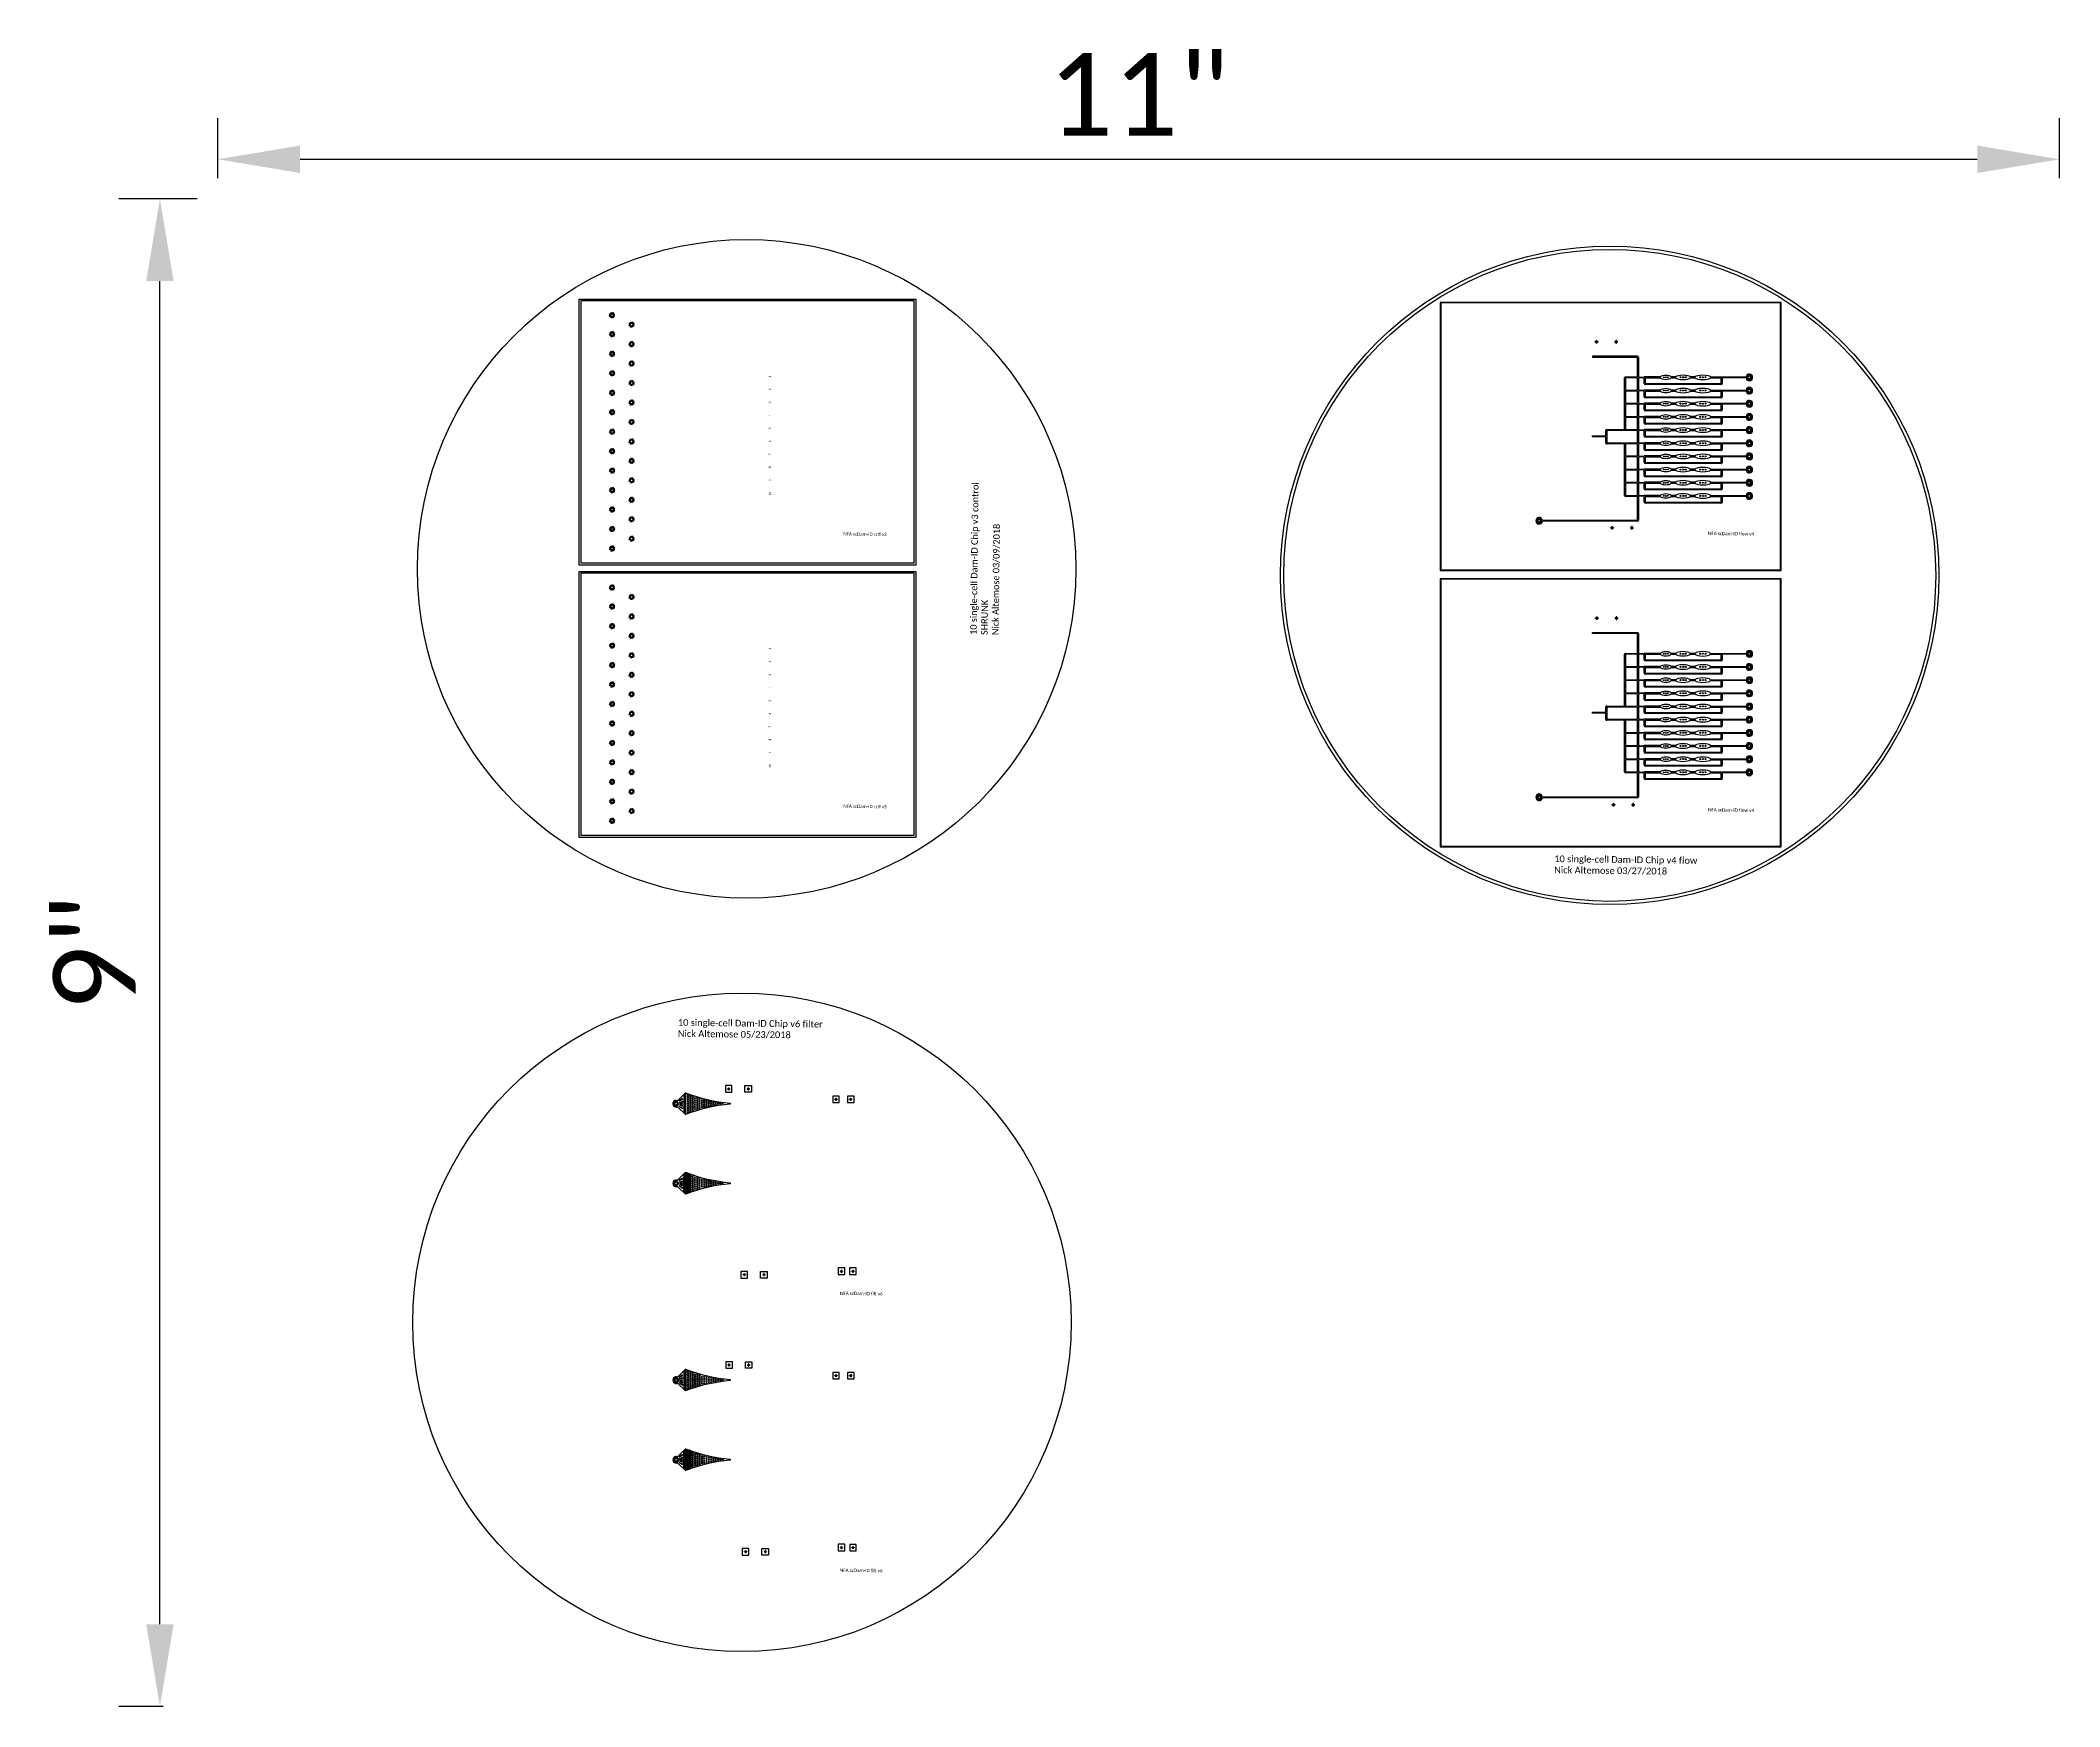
# Model space of a CAD drawing. Extents: x -351702 to -45035, y -35391 to 217623.
import ezdxf

# ---------------------------------------------------------------- set-up
doc = ezdxf.new("R2010")
doc.units = 13
doc.layers.add('Control', color=80, linetype='Continuous')
doc.layers.add('Flow', color=230, linetype='Continuous')
doc.styles.get("Standard").update_dxf_attribs({"font": 'Calibri.ttf'})
doc.dimstyles.new('ISO-25', dxfattribs={"dimtxt": 2.5, "dimasz": 2.5, "dimexe": 1.25, "dimexo": 0.625, "dimtad": 1, "dimtxsty": 'Standard', "dimcen": 2.5, "dimadec": 0, "dimazin": 0, "dimtfac": 1, "dimtmove": 0, "dimatfit": 3, "dimfxl": 1, "dimarcsym": 0})

# ---------------------------------------------------------------- blocks, each defined once
blk = doc.blocks.new('*D98')
at = {"color": 0, "lineweight": -2, "transparency": 16777216}
for p, q in [((-324761, 196694), (-324761, 205815)), ((-45035, 196694), (-45035, 205815)), ((-312261, 199565), (-57535, 199565))]:
    blk.add_line(p, q, dxfattribs=at)
at = {"color": 0, "transparency": 16777216}
for points in [[(-312261, 201648), (-312261, 197482), (-324761, 199565)], [(-57535, 201648), (-57535, 197482), (-45035, 199565)]]:
    blk.add_solid(points, dxfattribs=at)
at = {"layer": 'Defpoints', "color": 0, "transparency": 16777216}
for p in [(-45035, 199565), (-324761, 193569), (-45035, 193569)]:
    blk.add_point(p, dxfattribs=at)
at = {"color": 0, "transparency": 16777216, "insert": (-184898, 209421), "char_height": 12500, "attachment_point": 5}
blk.add_mtext('11"', dxfattribs=at)
blk = doc.blocks.new('*D99')
at = {"color": 0, "lineweight": -2, "transparency": 16777216}
for p, q in [((-327886, 193569), (-339797, 193569)), ((-333547, -22891), (-333547, 181069)), ((-333049, -35391), (-339797, -35391))]:
    blk.add_line(p, q, dxfattribs=at)
at = {"color": 0, "transparency": 16777216}
for points in [[(-335631, 181069), (-331464, 181069), (-333547, 193569)], [(-335631, -22891), (-331464, -22891), (-333547, -35391)]]:
    blk.add_solid(points, dxfattribs=at)
at = {"layer": 'Defpoints', "color": 0, "transparency": 16777216}
for p in [(-333547, 193569), (-324761, 193569), (-329924, -35391)]:
    blk.add_point(p, dxfattribs=at)
at = {"color": 0, "transparency": 16777216, "insert": (-343499, 79089), "char_height": 12500, "attachment_point": 5, "rotation": 90}
blk.add_mtext('9"', dxfattribs=at)
blk = doc.blocks.new('*U119')
at = {"layer": 'Flow'}
for centre, radius in [((-3177, 0), 61), ((-2851, -6), 61), ((-2541, 2), 61), ((-630, 0), 75), ((-235, -2), 75), ((162, 2), 75), ((2372, 0), 75), ((2767, -2), 75), ((3163, 2), 75)]:
    blk.add_circle(centre, radius, dxfattribs=at)
blk = doc.blocks.new('*U121')
at = {"layer": 'Flow', "color": 0, "linetype": 'ByBlock', "lineweight": -2, "transparency": 16777216}
for p in [(0, 18008), (0, 16007), (0, 14006), (0, 12005), (0, 10005), (0, 8004), (0, 6003), (0, 4002), (0, 2001), (0, 0)]:
    blk.add_blockref('*U119', p, dxfattribs=at)
blk = doc.blocks.new('*U122')
at = {"layer": 'Flow'}
for centre, radius in [((-3177, 0), 61), ((-2851, -6), 61), ((-2541, 2), 61), ((-630, 0), 75), ((-235, -2), 75), ((162, 2), 75), ((2372, 0), 75), ((2767, -2), 75), ((3163, 2), 75)]:
    blk.add_circle(centre, radius, dxfattribs=at)
blk = doc.blocks.new('*U123')
at = {"layer": 'Flow', "color": 0, "linetype": 'ByBlock', "lineweight": -2, "transparency": 16777216}
for p in [(0, 18008), (0, 16007), (0, 14006), (0, 12005), (0, 10005), (0, 8004), (0, 6003), (0, 4002), (0, 2001), (0, 0)]:
    blk.add_blockref('*U122', p, dxfattribs=at)

msp = doc.modelspace()

# ---------------------------------------------------------------- linework, layer by layer
at = {"layer": 'Control'}
for p, q in [((-265193.28, 176147.164), (-265277.024, 175955.046)), ((-265277.024, 175955.046), (-265001.162, 175955.046)), ((-265193.28, 175664.405), (-265277.024, 175856.523)), ((-265277.024, 175856.523), (-265001.162, 175856.523)), ((-265001.162, 175955.046), (-265193.28, 176147.164)), ((-265001.162, 175856.523), (-265193.28, 175664.405)), ((-265124.314, 176216.129), (-264932.196, 176299.873)), ((-264932.196, 176024.011), (-265124.314, 176216.129)), ((-264932.196, 175787.558), (-265124.314, 175595.44)), ((-265124.314, 175595.44), (-264932.196, 175511.696)), ((-264932.196, 176299.873), (-264932.196, 176024.011)), ((-264932.196, 175511.696), (-264932.196, 175787.558)), ((-264833.674, 176299.873), (-264833.674, 176024.011)), ((-264631.703, 176225.982), (-264833.674, 176299.873)), ((-264833.674, 176024.011), (-264631.703, 176225.982)), ((-264833.674, 175511.696), (-264833.674, 175787.558)), ((-264833.674, 175787.558), (-264631.703, 175585.588)), ((-264631.703, 175585.588), (-264833.674, 175511.696)), ((-264562.738, 176157.016), (-264764.708, 175955.046)), ((-264764.708, 175955.046), (-264488.846, 175955.046)), ((-264488.846, 175856.523), (-264764.708, 175856.523)), ((-264764.708, 175856.523), (-264562.738, 175654.553)), ((-264488.846, 175955.046), (-264562.738, 176157.016)), ((-264562.738, 175654.553), (-264488.846, 175856.523)), ((-262147.393, 174772.426), (-261955.275, 174856.17)), ((-261955.275, 174856.17), (-261955.275, 174580.308)), ((-261856.753, 174856.17), (-261856.753, 174580.308)), ((-261654.783, 174782.279), (-261856.753, 174856.17)), ((-265171.866, 173261.041), (-265255.609, 173068.922)), ((-265255.609, 173068.922), (-264979.747, 173068.922)), ((-265255.609, 172970.4), (-264979.747, 172970.4)), ((-265171.866, 172778.282), (-265255.609, 172970.4)), ((-264979.747, 173068.922), (-265171.866, 173261.041)), ((-264979.747, 172970.4), (-265171.866, 172778.282)), ((-265102.9, 173330.006), (-264910.782, 173413.75)), ((-264910.782, 173137.888), (-265102.9, 173330.006)), ((-264910.782, 172901.435), (-265102.9, 172709.317)), ((-265102.9, 172709.317), (-264910.782, 172625.573)), ((-264910.782, 173413.75), (-264910.782, 173137.888)), ((-264910.782, 172625.573), (-264910.782, 172901.435)), ((-264610.289, 173339.858), (-264812.26, 173413.75)), ((-264812.26, 173413.75), (-264812.26, 173137.888)), ((-264812.26, 173137.888), (-264610.289, 173339.858)), ((-264812.26, 172625.573), (-264812.26, 172901.435)), ((-264812.26, 172901.435), (-264610.289, 172699.464)), ((-264610.289, 172699.464), (-264812.26, 172625.573)), ((-264541.324, 173270.893), (-264743.294, 173068.922)), ((-264743.294, 173068.922), (-264467.432, 173068.922)), ((-264743.294, 172970.4), (-264541.324, 172768.43)), ((-264467.432, 172970.4), (-264743.294, 172970.4)), ((-264467.432, 173068.922), (-264541.324, 173270.893)), ((-264541.324, 172768.43), (-264467.432, 172970.4)), ((-262216.359, 174703.461), (-262300.103, 174511.343)), ((-262300.103, 174511.343), (-262024.241, 174511.343)), ((-262216.359, 174220.702), (-262300.103, 174412.82)), ((-262300.103, 174412.82), (-262024.241, 174412.82)), ((-262216.359, 171747.796), (-262300.103, 171555.678)), ((-262024.241, 174511.343), (-262216.359, 174703.461)), ((-262024.241, 174412.82), (-262216.359, 174220.702)), ((-262024.241, 171555.678), (-262216.359, 171747.796)), ((-261955.275, 174580.308), (-262147.393, 174772.426)), ((-261955.275, 174343.855), (-262147.393, 174151.737)), ((-262147.393, 174151.737), (-261955.275, 174067.993)), ((-262147.393, 171816.761), (-261955.275, 171900.505)), ((-261955.275, 171624.643), (-262147.393, 171816.761)), ((-261955.275, 174067.993), (-261955.275, 174343.855)), ((-261955.275, 171900.505), (-261955.275, 171624.643)), ((-261856.753, 174580.308), (-261654.783, 174782.279)), ((-261856.753, 174067.993), (-261856.753, 174343.855)), ((-261856.753, 174343.855), (-261654.783, 174141.884)), ((-261654.783, 174141.884), (-261856.753, 174067.993)), ((-261654.783, 171826.613), (-261856.753, 171900.505)), ((-261856.753, 171900.505), (-261856.753, 171624.643)), ((-261856.753, 171624.643), (-261654.783, 171826.613)), ((-261585.817, 174713.313), (-261787.788, 174511.343)), ((-261787.788, 174511.343), (-261511.925, 174511.343)), ((-261511.925, 174412.82), (-261787.788, 174412.82)), ((-261787.788, 174412.82), (-261585.817, 174210.85)), ((-261585.817, 171757.648), (-261787.788, 171555.678)), ((-261511.925, 174511.343), (-261585.817, 174713.313)), ((-261585.817, 174210.85), (-261511.925, 174412.82)), ((-261511.925, 171555.678), (-261585.817, 171757.648)), ((-265172.024, 170269.963), (-265255.768, 170077.845)), ((-265255.768, 170077.845), (-264979.906, 170077.845)), ((-265172.024, 169787.205), (-265255.768, 169979.323)), ((-265255.768, 169979.323), (-264979.906, 169979.323)), ((-264979.906, 170077.845), (-265172.024, 170269.963)), ((-264979.906, 169979.323), (-265172.024, 169787.205)), ((-265103.058, 170338.929), (-264910.94, 170422.673)), ((-264910.94, 170146.811), (-265103.058, 170338.929)), ((-264910.94, 169910.357), (-265103.058, 169718.239)), ((-265103.058, 169718.239), (-264910.94, 169634.495)), ((-264910.94, 170422.673), (-264910.94, 170146.811)), ((-264910.94, 169634.495), (-264910.94, 169910.357)), ((-264610.448, 170348.781), (-264812.418, 170422.673)), ((-264812.418, 170422.673), (-264812.418, 170146.811)), ((-264812.418, 170146.811), (-264610.448, 170348.781)), ((-264812.418, 169634.495), (-264812.418, 169910.357)), ((-264812.418, 169910.357), (-264610.448, 169708.387)), ((-264610.448, 169708.387), (-264812.418, 169634.495)), ((-264541.482, 170279.815), (-264743.453, 170077.845)), ((-264743.453, 170077.845), (-264467.59, 170077.845)), ((-264467.59, 169979.323), (-264743.453, 169979.323)), ((-264743.453, 169979.323), (-264541.482, 169777.352)), ((-264467.59, 170077.845), (-264541.482, 170279.815)), ((-264541.482, 169777.352), (-264467.59, 169979.323)), ((-262300.103, 171555.678), (-262024.241, 171555.678)), ((-262300.103, 171457.155), (-262024.241, 171457.155)), ((-262216.359, 171265.037), (-262300.103, 171457.155)), ((-262216.359, 168792.131), (-262300.103, 168600.013)), ((-262024.241, 171457.155), (-262216.359, 171265.037)), ((-262024.241, 168600.013), (-262216.359, 168792.131)), ((-261955.275, 171388.19), (-262147.393, 171196.072)), ((-262147.393, 171196.072), (-261955.275, 171112.328)), ((-262147.393, 168861.096), (-261955.275, 168944.84)), ((-261955.275, 168668.978), (-262147.393, 168861.096)), ((-261955.275, 171112.328), (-261955.275, 171388.19)), ((-261955.275, 168944.84), (-261955.275, 168668.978)), ((-261856.753, 171112.328), (-261856.753, 171388.19)), ((-261856.753, 171388.19), (-261654.783, 171186.219)), ((-261654.783, 171186.219), (-261856.753, 171112.328)), ((-261654.783, 168870.948), (-261856.753, 168944.84)), ((-261856.753, 168944.84), (-261856.753, 168668.978)), ((-261856.753, 168668.978), (-261654.783, 168870.948)), ((-261787.788, 171555.678), (-261511.925, 171555.678)), ((-261787.788, 171457.155), (-261585.817, 171255.185)), ((-261511.925, 171457.155), (-261787.788, 171457.155)), ((-261585.817, 168801.983), (-261787.788, 168600.013)), ((-261585.817, 171255.185), (-261511.925, 171457.155)), ((-261511.925, 168600.013), (-261585.817, 168801.983)), ((-265172.024, 167314.298), (-265255.768, 167122.18)), ((-265255.768, 167122.18), (-264979.906, 167122.18)), ((-265172.024, 166831.54), (-265255.768, 167023.658)), ((-265255.768, 167023.658), (-264979.906, 167023.658)), ((-264979.906, 167122.18), (-265172.024, 167314.298)), ((-264979.906, 167023.658), (-265172.024, 166831.54)), ((-265103.058, 167383.264), (-264910.94, 167467.008)), ((-264910.94, 167191.146), (-265103.058, 167383.264)), ((-264910.94, 166954.692), (-265103.058, 166762.574)), ((-265103.058, 166762.574), (-264910.94, 166678.83)), ((-264910.94, 167467.008), (-264910.94, 167191.146)), ((-264910.94, 166678.83), (-264910.94, 166954.692)), ((-264812.418, 167467.008), (-264812.418, 167191.146)), ((-264610.448, 167393.116), (-264812.418, 167467.008)), ((-264812.418, 167191.146), (-264610.448, 167393.116)), ((-264812.418, 166678.83), (-264812.418, 166954.692)), ((-264812.418, 166954.692), (-264610.448, 166752.722)), ((-264610.448, 166752.722), (-264812.418, 166678.83)), ((-264541.482, 167324.15), (-264743.453, 167122.18)), ((-264743.453, 167122.18), (-264467.59, 167122.18)), ((-264743.453, 167023.658), (-264541.482, 166821.687)), ((-264467.59, 167023.658), (-264743.453, 167023.658)), ((-264467.59, 167122.18), (-264541.482, 167324.15)), ((-264541.482, 166821.687), (-264467.59, 167023.658)), ((-262300.103, 168600.013), (-262024.241, 168600.013)), ((-262216.359, 168309.372), (-262300.103, 168501.49)), ((-262300.103, 168501.49), (-262024.241, 168501.49)), ((-262216.359, 165836.466), (-262300.103, 165644.347)), ((-262300.103, 165644.347), (-262024.241, 165644.347)), ((-262024.241, 168501.49), (-262216.359, 168309.372)), ((-262024.241, 165644.347), (-262216.359, 165836.466)), ((-261955.275, 168432.525), (-262147.393, 168240.407)), ((-262147.393, 168240.407), (-261955.275, 168156.663)), ((-262147.393, 165905.431), (-261955.275, 165989.175)), ((-261955.275, 165713.313), (-262147.393, 165905.431)), ((-261955.275, 168156.663), (-261955.275, 168432.525)), ((-261955.275, 165989.175), (-261955.275, 165713.313)), ((-261856.753, 168156.663), (-261856.753, 168432.525)), ((-261856.753, 168432.525), (-261654.783, 168230.554)), ((-261654.783, 168230.554), (-261856.753, 168156.663)), ((-261856.753, 165989.175), (-261856.753, 165713.313)), ((-261654.783, 165915.283), (-261856.753, 165989.175)), ((-261856.753, 165713.313), (-261654.783, 165915.283)), ((-261787.788, 168600.013), (-261511.925, 168600.013)), ((-261787.788, 168501.49), (-261585.817, 168299.52)), ((-261511.925, 168501.49), (-261787.788, 168501.49)), ((-261585.817, 165846.318), (-261787.788, 165644.347)), ((-261787.788, 165644.347), (-261511.925, 165644.347)), ((-261585.817, 168299.52), (-261511.925, 168501.49)), ((-261511.925, 165644.347), (-261585.817, 165846.318)), ((-265172.024, 164358.633), (-265255.768, 164166.515)), ((-265255.768, 164166.515), (-264979.906, 164166.515)), ((-265255.768, 164067.993), (-264979.906, 164067.993)), ((-265172.024, 163875.875), (-265255.768, 164067.993)), ((-264979.906, 164166.515), (-265172.024, 164358.633)), ((-264979.906, 164067.993), (-265172.024, 163875.875)), ((-265103.058, 164427.599), (-264910.94, 164511.343)), ((-264910.94, 164235.48), (-265103.058, 164427.599)), ((-264910.94, 163999.027), (-265103.058, 163806.909)), ((-265103.058, 163806.909), (-264910.94, 163723.165)), ((-264910.94, 164511.343), (-264910.94, 164235.48)), ((-264910.94, 163723.165), (-264910.94, 163999.027)), ((-264610.448, 164437.451), (-264812.418, 164511.343)), ((-264812.418, 164511.343), (-264812.418, 164235.48)), ((-264812.418, 164235.48), (-264610.448, 164437.451)), ((-264812.418, 163999.027), (-264610.448, 163797.057)), ((-264812.418, 163723.165), (-264812.418, 163999.027)), ((-264610.448, 163797.057), (-264812.418, 163723.165)), ((-264541.482, 164368.485), (-264743.453, 164166.515)), ((-264743.453, 164166.515), (-264467.59, 164166.515)), ((-264467.59, 164067.993), (-264743.453, 164067.993)), ((-264743.453, 164067.993), (-264541.482, 163866.022)), ((-264467.59, 164166.515), (-264541.482, 164368.485)), ((-264541.482, 163866.022), (-264467.59, 164067.993)), ((-262216.359, 165353.707), (-262300.103, 165545.825)), ((-262300.103, 165545.825), (-262024.241, 165545.825)), ((-262216.359, 162880.801), (-262300.103, 162688.682)), ((-262300.103, 162688.682), (-262024.241, 162688.682)), ((-262300.103, 162590.16), (-262024.241, 162590.16)), ((-262216.359, 162398.042), (-262300.103, 162590.16)), ((-262024.241, 165545.825), (-262216.359, 165353.707)), ((-262024.241, 162688.682), (-262216.359, 162880.801)), ((-262024.241, 162590.16), (-262216.359, 162398.042)), ((-261955.275, 165476.86), (-262147.393, 165284.742)), ((-262147.393, 165284.742), (-261955.275, 165200.998)), ((-262147.393, 162949.766), (-261955.275, 163033.51)), ((-261955.275, 162757.648), (-262147.393, 162949.766)), ((-261955.275, 165200.998), (-261955.275, 165476.86)), ((-261955.275, 163033.51), (-261955.275, 162757.648)), ((-261856.753, 165200.998), (-261856.753, 165476.86)), ((-261856.753, 165476.86), (-261654.783, 165274.889)), ((-261654.783, 165274.889), (-261856.753, 165200.998)), ((-261856.753, 163033.51), (-261856.753, 162757.648)), ((-261654.783, 162959.618), (-261856.753, 163033.51)), ((-261856.753, 162757.648), (-261654.783, 162959.618)), ((-261787.788, 165545.825), (-261585.817, 165343.855)), ((-261511.925, 165545.825), (-261787.788, 165545.825)), ((-261585.817, 162890.653), (-261787.788, 162688.682)), ((-261787.788, 162688.682), (-261511.925, 162688.682)), ((-261787.788, 162590.16), (-261585.817, 162388.19)), ((-261511.925, 162590.16), (-261787.788, 162590.16)), ((-261585.817, 165343.855), (-261511.925, 165545.825)), ((-261511.925, 162688.682), (-261585.817, 162890.653)), ((-261585.817, 162388.19), (-261511.925, 162590.16)), ((-265172.024, 161402.968), (-265255.768, 161210.85)), ((-265255.768, 161210.85), (-264979.906, 161210.85)), ((-265172.024, 160920.21), (-265255.768, 161112.328)), ((-265255.768, 161112.328), (-264979.906, 161112.328)), ((-264979.906, 161210.85), (-265172.024, 161402.968)), ((-264979.906, 161112.328), (-265172.024, 160920.21)), ((-265103.058, 161471.934), (-264910.94, 161555.678)), ((-264910.94, 161279.815), (-265103.058, 161471.934)), ((-264910.94, 161043.362), (-265103.058, 160851.244)), ((-265103.058, 160851.244), (-264910.94, 160767.5)), ((-264910.94, 161555.678), (-264910.94, 161279.815)), ((-264910.94, 160767.5), (-264910.94, 161043.362)), ((-264610.448, 161481.786), (-264812.418, 161555.678)), ((-264812.418, 161555.678), (-264812.418, 161279.815)), ((-264812.418, 161279.815), (-264610.448, 161481.786)), ((-264812.418, 160767.5), (-264812.418, 161043.362)), ((-264812.418, 161043.362), (-264610.448, 160841.392)), ((-264610.448, 160841.392), (-264812.418, 160767.5)), ((-264541.482, 161412.82), (-264743.453, 161210.85)), ((-264743.453, 161210.85), (-264467.59, 161210.85)), ((-264743.453, 161112.328), (-264541.482, 160910.357)), ((-264467.59, 161112.328), (-264743.453, 161112.328)), ((-264467.59, 161210.85), (-264541.482, 161412.82)), ((-264541.482, 160910.357), (-264467.59, 161112.328)), ((-262216.359, 159925.136), (-262300.103, 159733.017)), ((-262300.103, 159733.017), (-262024.241, 159733.017)), ((-262300.103, 159634.495), (-262024.241, 159634.495)), ((-262216.359, 159442.377), (-262300.103, 159634.495)), ((-262024.241, 159733.017), (-262216.359, 159925.136)), ((-262024.241, 159634.495), (-262216.359, 159442.377)), ((-261955.275, 162521.195), (-262147.393, 162329.077)), ((-262147.393, 162329.077), (-261955.275, 162245.333)), ((-262147.393, 159994.101), (-261955.275, 160077.845)), ((-261955.275, 159801.983), (-262147.393, 159994.101)), ((-261955.275, 159565.53), (-262147.393, 159373.412)), ((-261955.275, 162245.333), (-261955.275, 162521.195)), ((-261955.275, 160077.845), (-261955.275, 159801.983)), ((-261955.275, 159289.668), (-261955.275, 159565.53)), ((-261856.753, 162245.333), (-261856.753, 162521.195)), ((-261856.753, 162521.195), (-261654.783, 162319.224)), ((-261654.783, 162319.224), (-261856.753, 162245.333)), ((-261856.753, 160077.845), (-261856.753, 159801.983)), ((-261654.783, 160003.953), (-261856.753, 160077.845)), ((-261856.753, 159801.983), (-261654.783, 160003.953)), ((-261856.753, 159289.668), (-261856.753, 159565.53)), ((-261856.753, 159565.53), (-261654.783, 159363.559)), ((-261585.817, 159934.988), (-261787.788, 159733.017)), ((-261787.788, 159733.017), (-261511.925, 159733.017)), ((-261787.788, 159634.495), (-261585.817, 159432.525)), ((-261511.925, 159634.495), (-261787.788, 159634.495)), ((-261511.925, 159733.017), (-261585.817, 159934.988)), ((-261585.817, 159432.525), (-261511.925, 159634.495)), ((-265172.024, 158447.303), (-265255.768, 158255.185)), ((-265255.768, 158255.185), (-264979.906, 158255.185)), ((-265172.024, 157964.545), (-265255.768, 158156.663)), ((-265255.768, 158156.663), (-264979.906, 158156.663)), ((-264979.906, 158255.185), (-265172.024, 158447.303)), ((-264979.906, 158156.663), (-265172.024, 157964.545)), ((-265103.058, 158516.269), (-264910.94, 158600.013)), ((-264910.94, 158324.15), (-265103.058, 158516.269)), ((-264910.94, 158087.697), (-265103.058, 157895.579)), ((-265103.058, 157895.579), (-264910.94, 157811.835)), ((-264910.94, 158600.013), (-264910.94, 158324.15)), ((-264910.94, 157811.835), (-264910.94, 158087.697)), ((-264812.418, 158600.013), (-264812.418, 158324.15)), ((-264610.448, 158526.121), (-264812.418, 158600.013)), ((-264812.418, 158324.15), (-264610.448, 158526.121)), ((-264812.418, 157811.835), (-264812.418, 158087.697)), ((-264812.418, 158087.697), (-264610.448, 157885.727)), ((-264610.448, 157885.727), (-264812.418, 157811.835)), ((-264541.482, 158457.155), (-264743.453, 158255.185)), ((-264743.453, 158255.185), (-264467.59, 158255.185)), ((-264743.453, 158156.663), (-264541.482, 157954.692)), ((-264467.59, 158156.663), (-264743.453, 158156.663)), ((-264467.59, 158255.185), (-264541.482, 158457.155)), ((-264541.482, 157954.692), (-264467.59, 158156.663)), ((-262216.359, 156969.471), (-262300.103, 156777.352)), ((-262300.103, 156777.352), (-262024.241, 156777.352)), ((-262300.103, 156678.83), (-262024.241, 156678.83)), ((-262216.359, 156486.712), (-262300.103, 156678.83)), ((-262024.241, 156777.352), (-262216.359, 156969.471)), ((-262024.241, 156678.83), (-262216.359, 156486.712)), ((-262147.393, 159373.412), (-261955.275, 159289.668)), ((-262147.393, 157038.436), (-261955.275, 157122.18)), ((-261955.275, 156846.318), (-262147.393, 157038.436)), ((-261955.275, 156609.865), (-262147.393, 156417.746)), ((-262147.393, 156417.746), (-261955.275, 156334.003)), ((-261955.275, 157122.18), (-261955.275, 156846.318)), ((-261955.275, 156334.003), (-261955.275, 156609.865)), ((-261654.783, 159363.559), (-261856.753, 159289.668)), ((-261856.753, 157122.18), (-261856.753, 156846.318)), ((-261654.783, 157048.288), (-261856.753, 157122.18)), ((-261856.753, 156846.318), (-261654.783, 157048.288)), ((-261856.753, 156334.003), (-261856.753, 156609.865)), ((-261856.753, 156609.865), (-261654.783, 156407.894)), ((-261654.783, 156407.894), (-261856.753, 156334.003)), ((-261585.817, 156979.323), (-261787.788, 156777.352)), ((-261787.788, 156777.352), (-261511.925, 156777.352)), ((-261787.788, 156678.83), (-261585.817, 156476.86)), ((-261511.925, 156678.83), (-261787.788, 156678.83)), ((-261511.925, 156777.352), (-261585.817, 156979.323)), ((-261585.817, 156476.86), (-261511.925, 156678.83)), ((-265172.024, 155491.638), (-265255.768, 155299.52)), ((-265255.768, 155299.52), (-264979.906, 155299.52)), ((-265255.768, 155200.998), (-264979.906, 155200.998)), ((-265172.024, 155008.88), (-265255.768, 155200.998)), ((-264979.906, 155299.52), (-265172.024, 155491.638)), ((-264979.906, 155200.998), (-265172.024, 155008.88)), ((-265103.058, 155560.604), (-264910.94, 155644.347)), ((-264910.94, 155368.485), (-265103.058, 155560.604)), ((-264910.94, 155132.032), (-265103.058, 154939.914)), ((-265103.058, 154939.914), (-264910.94, 154856.17)), ((-264910.94, 155644.347), (-264910.94, 155368.485)), ((-264910.94, 154856.17), (-264910.94, 155132.032)), ((-264610.448, 155570.456), (-264812.418, 155644.347)), ((-264812.418, 155644.347), (-264812.418, 155368.485)), ((-264812.418, 155368.485), (-264610.448, 155570.456)), ((-264812.418, 155132.032), (-264610.448, 154930.062)), ((-264812.418, 154856.17), (-264812.418, 155132.032)), ((-264610.448, 154930.062), (-264812.418, 154856.17)), ((-264541.482, 155501.49), (-264743.453, 155299.52)), ((-264743.453, 155299.52), (-264467.59, 155299.52)), ((-264467.59, 155200.998), (-264743.453, 155200.998)), ((-264743.453, 155200.998), (-264541.482, 154999.027)), ((-264467.59, 155299.52), (-264541.482, 155501.49)), ((-264541.482, 154999.027), (-264467.59, 155200.998)), ((-262216.359, 154013.806), (-262300.103, 153821.687)), ((-262300.103, 153821.687), (-262024.241, 153821.687)), ((-262300.103, 153723.165), (-262024.241, 153723.165)), ((-262216.359, 153531.047), (-262300.103, 153723.165)), ((-262024.241, 153821.687), (-262216.359, 154013.806)), ((-262024.241, 153723.165), (-262216.359, 153531.047)), ((-262147.393, 154082.771), (-261955.275, 154166.515)), ((-261955.275, 153890.653), (-262147.393, 154082.771)), ((-261955.275, 153654.2), (-262147.393, 153462.081)), ((-262147.393, 153462.081), (-261955.275, 153378.338)), ((-261955.275, 154166.515), (-261955.275, 153890.653)), ((-261955.275, 153378.338), (-261955.275, 153654.2)), ((-261856.753, 154166.515), (-261856.753, 153890.653)), ((-261654.783, 154092.623), (-261856.753, 154166.515)), ((-261856.753, 153890.653), (-261654.783, 154092.623)), ((-261856.753, 153378.338), (-261856.753, 153654.2)), ((-261856.753, 153654.2), (-261654.783, 153452.229)), ((-261654.783, 153452.229), (-261856.753, 153378.338)), ((-261585.817, 154023.658), (-261787.788, 153821.687)), ((-261787.788, 153821.687), (-261511.925, 153821.687)), ((-261787.788, 153723.165), (-261585.817, 153521.195)), ((-261511.925, 153723.165), (-261787.788, 153723.165)), ((-261511.925, 153821.687), (-261585.817, 154023.658)), ((-261585.817, 153521.195), (-261511.925, 153723.165)), ((-265172.024, 152535.973), (-265255.768, 152343.855)), ((-265255.768, 152343.855), (-264979.906, 152343.855)), ((-265255.768, 152245.333), (-264979.906, 152245.333)), ((-265172.024, 152053.214), (-265255.768, 152245.333)), ((-264979.906, 152343.855), (-265172.024, 152535.973)), ((-264979.906, 152245.333), (-265172.024, 152053.214)), ((-265103.058, 152604.939), (-264910.94, 152688.682)), ((-264910.94, 152412.82), (-265103.058, 152604.939)), ((-264910.94, 152176.367), (-265103.058, 151984.249)), ((-265103.058, 151984.249), (-264910.94, 151900.505)), ((-264910.94, 152688.682), (-264910.94, 152412.82)), ((-264910.94, 151900.505), (-264910.94, 152176.367)), ((-264812.418, 152688.682), (-264812.418, 152412.82)), ((-264610.448, 152614.791), (-264812.418, 152688.682)), ((-264812.418, 152412.82), (-264610.448, 152614.791)), ((-264812.418, 152176.367), (-264610.448, 151974.397)), ((-264812.418, 151900.505), (-264812.418, 152176.367)), ((-264610.448, 151974.397), (-264812.418, 151900.505)), ((-264541.482, 152545.825), (-264743.453, 152343.855)), ((-264743.453, 152343.855), (-264467.59, 152343.855)), ((-264743.453, 152245.333), (-264541.482, 152043.362)), ((-264467.59, 152245.333), (-264743.453, 152245.333)), ((-264467.59, 152343.855), (-264541.482, 152545.825)), ((-264541.482, 152043.362), (-264467.59, 152245.333)), ((-262216.359, 151058.141), (-262300.103, 150866.022)), ((-262300.103, 150866.022), (-262024.241, 150866.022)), ((-262300.103, 150767.5), (-262024.241, 150767.5)), ((-262216.359, 150575.382), (-262300.103, 150767.5)), ((-262024.241, 150866.022), (-262216.359, 151058.141)), ((-262024.241, 150767.5), (-262216.359, 150575.382)), ((-262147.393, 151127.106), (-261955.275, 151210.85)), ((-261955.275, 150934.988), (-262147.393, 151127.106)), ((-261955.275, 150698.535), (-262147.393, 150506.416)), ((-262147.393, 150506.416), (-261955.275, 150422.673)), ((-261955.275, 151210.85), (-261955.275, 150934.988)), ((-261955.275, 150422.673), (-261955.275, 150698.535)), ((-261856.753, 151210.85), (-261856.753, 150934.988)), ((-261654.783, 151136.958), (-261856.753, 151210.85)), ((-261856.753, 150934.988), (-261654.783, 151136.958)), ((-261856.753, 150422.673), (-261856.753, 150698.535)), ((-261856.753, 150698.535), (-261654.783, 150496.564)), ((-261654.783, 150496.564), (-261856.753, 150422.673)), ((-261585.817, 151067.993), (-261787.788, 150866.022)), ((-261787.788, 150866.022), (-261511.925, 150866.022)), ((-261787.788, 150767.5), (-261585.817, 150565.53)), ((-261511.925, 150767.5), (-261787.788, 150767.5)), ((-261511.925, 150866.022), (-261585.817, 151067.993)), ((-261585.817, 150565.53), (-261511.925, 150767.5)), ((-265172.024, 149580.308), (-265255.768, 149388.19)), ((-265255.768, 149388.19), (-264979.906, 149388.19)), ((-265172.024, 149097.549), (-265255.768, 149289.668)), ((-265255.768, 149289.668), (-264979.906, 149289.668)), ((-264979.906, 149388.19), (-265172.024, 149580.308)), ((-264979.906, 149289.668), (-265172.024, 149097.549)), ((-265103.058, 149649.274), (-264910.94, 149733.017)), ((-264910.94, 149457.155), (-265103.058, 149649.274)), ((-264910.94, 149220.702), (-265103.058, 149028.584)), ((-265103.058, 149028.584), (-264910.94, 148944.84)), ((-264910.94, 149733.017), (-264910.94, 149457.155)), ((-264910.94, 148944.84), (-264910.94, 149220.702)), ((-264610.448, 149659.126), (-264812.418, 149733.017)), ((-264812.418, 149733.017), (-264812.418, 149457.155)), ((-264812.418, 149457.155), (-264610.448, 149659.126)), ((-264812.418, 149220.702), (-264610.448, 149018.732)), ((-264812.418, 148944.84), (-264812.418, 149220.702)), ((-264610.448, 149018.732), (-264812.418, 148944.84)), ((-264541.482, 149590.16), (-264743.453, 149388.19)), ((-264743.453, 149388.19), (-264467.59, 149388.19)), ((-264743.453, 149289.668), (-264541.482, 149087.697)), ((-264467.59, 149289.668), (-264743.453, 149289.668)), ((-264467.59, 149388.19), (-264541.482, 149590.16)), ((-264541.482, 149087.697), (-264467.59, 149289.668)), ((-262216.359, 148102.476), (-262300.103, 147910.357)), ((-262300.103, 147910.357), (-262024.241, 147910.357)), ((-262216.359, 147619.717), (-262300.103, 147811.835)), ((-262300.103, 147811.835), (-262024.241, 147811.835)), ((-262024.241, 147910.357), (-262216.359, 148102.476)), ((-262024.241, 147811.835), (-262216.359, 147619.717)), ((-262147.393, 148171.441), (-261955.275, 148255.185)), ((-261955.275, 147979.323), (-262147.393, 148171.441)), ((-261955.275, 147742.87), (-262147.393, 147550.751)), ((-262147.393, 147550.751), (-261955.275, 147467.008)), ((-261955.275, 148255.185), (-261955.275, 147979.323)), ((-261955.275, 147467.008), (-261955.275, 147742.87)), ((-261654.783, 148181.293), (-261856.753, 148255.185)), ((-261856.753, 148255.185), (-261856.753, 147979.323)), ((-261856.753, 147979.323), (-261654.783, 148181.293)), ((-261856.753, 147467.008), (-261856.753, 147742.87)), ((-261856.753, 147742.87), (-261654.783, 147540.899)), ((-261654.783, 147540.899), (-261856.753, 147467.008)), ((-261585.817, 148112.328), (-261787.788, 147910.357)), ((-261787.788, 147910.357), (-261511.925, 147910.357)), ((-261511.925, 147811.835), (-261787.788, 147811.835)), ((-261787.788, 147811.835), (-261585.817, 147609.865)), ((-261511.925, 147910.357), (-261585.817, 148112.328)), ((-261585.817, 147609.865), (-261511.925, 147811.835)), ((-265172.024, 146624.643), (-265255.768, 146432.525)), ((-265255.768, 146432.525), (-264979.906, 146432.525)), ((-265172.024, 146141.884), (-265255.768, 146334.003)), ((-265255.768, 146334.003), (-264979.906, 146334.003)), ((-264979.906, 146432.525), (-265172.024, 146624.643)), ((-264979.906, 146334.003), (-265172.024, 146141.884)), ((-265103.058, 146693.609), (-264910.94, 146777.352)), ((-264910.94, 146501.49), (-265103.058, 146693.609)), ((-264910.94, 146265.037), (-265103.058, 146072.919)), ((-265103.058, 146072.919), (-264910.94, 145989.175)), ((-264910.94, 146777.352), (-264910.94, 146501.49)), ((-264910.94, 145989.175), (-264910.94, 146265.037)), ((-264812.418, 146777.352), (-264812.418, 146501.49)), ((-264610.448, 146703.461), (-264812.418, 146777.352)), ((-264812.418, 146501.49), (-264610.448, 146703.461)), ((-264812.418, 146265.037), (-264610.448, 146063.067)), ((-264812.418, 145989.175), (-264812.418, 146265.037)), ((-264610.448, 146063.067), (-264812.418, 145989.175)), ((-264541.482, 146634.495), (-264743.453, 146432.525)), ((-264743.453, 146432.525), (-264467.59, 146432.525)), ((-264467.59, 146334.003), (-264743.453, 146334.003)), ((-264743.453, 146334.003), (-264541.482, 146132.032)), ((-264467.59, 146432.525), (-264541.482, 146634.495)), ((-264541.482, 146132.032), (-264467.59, 146334.003)), ((-262216.359, 145146.811), (-262300.103, 144954.692)), ((-262300.103, 144954.692), (-262024.241, 144954.692)), ((-262300.103, 144856.17), (-262024.241, 144856.17)), ((-262216.359, 144664.052), (-262300.103, 144856.17)), ((-262024.241, 144954.692), (-262216.359, 145146.811)), ((-262024.241, 144856.17), (-262216.359, 144664.052)), ((-262147.393, 145215.776), (-261955.275, 145299.52)), ((-261955.275, 145023.658), (-262147.393, 145215.776)), ((-261955.275, 144787.205), (-262147.393, 144595.086)), ((-262147.393, 144595.086), (-261955.275, 144511.343)), ((-261955.275, 145299.52), (-261955.275, 145023.658)), ((-261955.275, 144511.343), (-261955.275, 144787.205)), ((-261856.753, 145299.52), (-261856.753, 145023.658)), ((-261654.783, 145225.628), (-261856.753, 145299.52)), ((-261856.753, 145023.658), (-261654.783, 145225.628)), ((-261856.753, 144511.343), (-261856.753, 144787.205)), ((-261856.753, 144787.205), (-261654.783, 144585.234)), ((-261654.783, 144585.234), (-261856.753, 144511.343)), ((-261585.817, 145156.663), (-261787.788, 144954.692)), ((-261787.788, 144954.692), (-261511.925, 144954.692)), ((-261787.788, 144856.17), (-261585.817, 144654.2)), ((-261511.925, 144856.17), (-261787.788, 144856.17)), ((-261511.925, 144954.692), (-261585.817, 145156.663)), ((-261585.817, 144654.2), (-261511.925, 144856.17)), ((-265172.024, 143668.978), (-265255.768, 143476.86)), ((-265255.768, 143476.86), (-264979.906, 143476.86)), ((-265255.768, 143378.338), (-264979.906, 143378.338)), ((-265172.024, 143186.219), (-265255.768, 143378.338)), ((-264979.906, 143476.86), (-265172.024, 143668.978)), ((-264979.906, 143378.338), (-265172.024, 143186.219)), ((-265103.058, 143737.944), (-264910.94, 143821.687)), ((-264910.94, 143545.825), (-265103.058, 143737.944)), ((-264910.94, 143309.372), (-265103.058, 143117.254)), ((-265103.058, 143117.254), (-264910.94, 143033.51)), ((-264910.94, 143821.687), (-264910.94, 143545.825)), ((-264910.94, 143033.51), (-264910.94, 143309.372)), ((-264812.418, 143821.687), (-264812.418, 143545.825)), ((-264610.448, 143747.796), (-264812.418, 143821.687)), ((-264812.418, 143545.825), (-264610.448, 143747.796)), ((-264812.418, 143309.372), (-264610.448, 143107.402)), ((-264812.418, 143033.51), (-264812.418, 143309.372)), ((-264610.448, 143107.402), (-264812.418, 143033.51)), ((-264541.482, 143678.83), (-264743.453, 143476.86)), ((-264743.453, 143476.86), (-264467.59, 143476.86)), ((-264467.59, 143378.338), (-264743.453, 143378.338)), ((-264743.453, 143378.338), (-264541.482, 143176.367)), ((-264467.59, 143476.86), (-264541.482, 143678.83)), ((-264541.482, 143176.367), (-264467.59, 143378.338)), ((-262216.359, 142191.146), (-262300.103, 141999.027)), ((-262300.103, 141999.027), (-262024.241, 141999.027)), ((-262300.103, 141900.505), (-262024.241, 141900.505)), ((-262216.359, 141708.387), (-262300.103, 141900.505)), ((-262024.241, 141999.027), (-262216.359, 142191.146)), ((-262024.241, 141900.505), (-262216.359, 141708.387)), ((-262147.393, 142260.111), (-261955.275, 142343.855)), ((-261955.275, 142067.993), (-262147.393, 142260.111)), ((-261955.275, 141831.54), (-262147.393, 141639.421)), ((-262147.393, 141639.421), (-261955.275, 141555.678)), ((-261955.275, 142343.855), (-261955.275, 142067.993)), ((-261955.275, 141555.678), (-261955.275, 141831.54)), ((-261856.753, 142343.855), (-261856.753, 142067.993)), ((-261654.783, 142269.963), (-261856.753, 142343.855)), ((-261856.753, 142067.993), (-261654.783, 142269.963)), ((-261856.753, 141555.678), (-261856.753, 141831.54)), ((-261856.753, 141831.54), (-261654.783, 141629.569)), ((-261654.783, 141629.569), (-261856.753, 141555.678)), ((-261585.817, 142200.998), (-261787.788, 141999.027)), ((-261787.788, 141999.027), (-261511.925, 141999.027)), ((-261787.788, 141900.505), (-261585.817, 141698.535)), ((-261511.925, 141900.505), (-261787.788, 141900.505)), ((-261511.925, 141999.027), (-261585.817, 142200.998)), ((-261585.817, 141698.535), (-261511.925, 141900.505)), ((-265172.024, 140713.313), (-265255.768, 140521.195)), ((-265255.768, 140521.195), (-264979.906, 140521.195)), ((-265172.024, 140230.554), (-265255.768, 140422.673)), ((-265255.768, 140422.673), (-264979.906, 140422.673)), ((-264979.906, 140521.195), (-265172.024, 140713.313)), ((-264979.906, 140422.673), (-265172.024, 140230.554)), ((-265103.058, 140782.279), (-264910.94, 140866.022)), ((-264910.94, 140590.16), (-265103.058, 140782.279)), ((-264910.94, 140353.707), (-265103.058, 140161.589)), ((-265103.058, 140161.589), (-264910.94, 140077.845)), ((-264910.94, 140866.022), (-264910.94, 140590.16)), ((-264910.94, 140077.845), (-264910.94, 140353.707)), ((-264812.418, 140866.022), (-264812.418, 140590.16)), ((-264610.448, 140792.131), (-264812.418, 140866.022)), ((-264812.418, 140590.16), (-264610.448, 140792.131)), ((-264812.418, 140077.845), (-264812.418, 140353.707)), ((-264812.418, 140353.707), (-264610.448, 140151.737)), ((-264610.448, 140151.737), (-264812.418, 140077.845)), ((-264541.482, 140723.165), (-264743.453, 140521.195)), ((-264743.453, 140521.195), (-264467.59, 140521.195)), ((-264743.453, 140422.673), (-264541.482, 140220.702)), ((-264467.59, 140422.673), (-264743.453, 140422.673)), ((-264467.59, 140521.195), (-264541.482, 140723.165)), ((-264541.482, 140220.702), (-264467.59, 140422.673)), ((-265124.474, 134863.773), (-264932.356, 134947.517)), ((-264932.356, 134947.517), (-264932.356, 134671.655)), ((-264833.834, 134947.517), (-264833.834, 134671.655)), ((-264631.863, 134873.625), (-264833.834, 134947.517)), ((-265193.439, 134794.808), (-265277.183, 134602.689)), ((-265277.183, 134602.689), (-265001.321, 134602.689)), ((-265277.183, 134504.167), (-265001.321, 134504.167)), ((-265193.439, 134312.049), (-265277.183, 134504.167)), ((-265172.025, 131908.685), (-265255.769, 131716.566)), ((-265001.321, 134602.689), (-265193.439, 134794.808)), ((-265001.321, 134504.167), (-265193.439, 134312.049)), ((-264979.907, 131716.566), (-265172.025, 131908.685)), ((-264932.356, 134671.655), (-265124.474, 134863.773)), ((-264932.356, 134435.202), (-265124.474, 134243.084)), ((-265124.474, 134243.084), (-264932.356, 134159.34)), ((-265103.06, 131977.65), (-264910.942, 132061.394)), ((-264910.942, 131785.532), (-265103.06, 131977.65)), ((-264932.356, 134159.34), (-264932.356, 134435.202)), ((-264910.942, 132061.394), (-264910.942, 131785.532)), ((-264833.834, 134671.655), (-264631.863, 134873.625)), ((-264833.834, 134159.34), (-264833.834, 134435.202)), ((-264833.834, 134435.202), (-264631.863, 134233.231)), ((-264631.863, 134233.231), (-264833.834, 134159.34)), ((-264812.419, 132061.394), (-264812.419, 131785.532)), ((-264610.449, 131987.502), (-264812.419, 132061.394)), ((-264812.419, 131785.532), (-264610.449, 131987.502)), ((-264562.898, 134804.66), (-264764.868, 134602.689)), ((-264764.868, 134602.689), (-264489.006, 134602.689)), ((-264764.868, 134504.167), (-264562.898, 134302.197)), ((-264489.006, 134504.167), (-264764.868, 134504.167)), ((-264541.483, 131918.537), (-264743.454, 131716.566)), ((-264489.006, 134602.689), (-264562.898, 134804.66)), ((-264562.898, 134302.197), (-264489.006, 134504.167)), ((-264467.592, 131716.566), (-264541.483, 131918.537)), ((-262216.519, 133351.105), (-262300.262, 133158.986)), ((-262300.262, 133158.986), (-262024.4, 133158.986)), ((-262300.262, 133060.464), (-262024.4, 133060.464)), ((-262216.519, 132868.346), (-262300.262, 133060.464)), ((-262024.4, 133158.986), (-262216.519, 133351.105)), ((-262024.4, 133060.464), (-262216.519, 132868.346)), ((-262147.553, 133420.07), (-261955.435, 133503.814)), ((-261955.435, 133227.952), (-262147.553, 133420.07)), ((-261955.435, 132991.499), (-262147.553, 132799.381)), ((-262147.553, 132799.381), (-261955.435, 132715.637)), ((-261955.435, 133503.814), (-261955.435, 133227.952)), ((-261955.435, 132715.637), (-261955.435, 132991.499)), ((-261856.913, 133503.814), (-261856.913, 133227.952)), ((-261654.942, 133429.922), (-261856.913, 133503.814)), ((-261856.913, 133227.952), (-261654.942, 133429.922)), ((-261856.913, 132715.637), (-261856.913, 132991.499)), ((-261856.913, 132991.499), (-261654.942, 132789.528)), ((-261654.942, 132789.528), (-261856.913, 132715.637)), ((-261585.977, 133360.957), (-261787.947, 133158.986)), ((-261787.947, 133158.986), (-261512.085, 133158.986)), ((-261787.947, 133060.464), (-261585.977, 132858.494)), ((-261512.085, 133060.464), (-261787.947, 133060.464)), ((-261512.085, 133158.986), (-261585.977, 133360.957)), ((-261585.977, 132858.494), (-261512.085, 133060.464)), ((-265172.184, 128917.607), (-265255.928, 128725.489)), ((-265255.769, 131716.566), (-264979.907, 131716.566)), ((-265255.769, 131618.044), (-264979.907, 131618.044)), ((-265172.025, 131425.926), (-265255.769, 131618.044)), ((-264980.065, 128725.489), (-265172.184, 128917.607)), ((-264979.907, 131618.044), (-265172.025, 131425.926)), ((-265103.218, 128986.573), (-264911.1, 129070.316)), ((-264911.1, 128794.454), (-265103.218, 128986.573)), ((-264910.942, 131549.079), (-265103.06, 131356.96)), ((-265103.06, 131356.96), (-264910.942, 131273.217)), ((-264911.1, 129070.316), (-264911.1, 128794.454)), ((-264910.942, 131273.217), (-264910.942, 131549.079)), ((-264812.578, 129070.316), (-264812.578, 128794.454)), ((-264610.607, 128996.425), (-264812.578, 129070.316)), ((-264812.578, 128794.454), (-264610.607, 128996.425)), ((-264812.419, 131273.217), (-264812.419, 131549.079)), ((-264812.419, 131549.079), (-264610.449, 131347.108)), ((-264610.449, 131347.108), (-264812.419, 131273.217)), ((-264541.642, 128927.459), (-264743.612, 128725.489)), ((-264743.454, 131716.566), (-264467.592, 131716.566)), ((-264743.454, 131618.044), (-264541.483, 131416.074)), ((-264467.592, 131618.044), (-264743.454, 131618.044)), ((-264467.75, 128725.489), (-264541.642, 128927.459)), ((-264541.483, 131416.074), (-264467.592, 131618.044)), ((-262216.519, 130395.44), (-262300.262, 130203.321)), ((-262300.262, 130203.321), (-262024.4, 130203.321)), ((-262300.262, 130104.799), (-262024.4, 130104.799)), ((-262216.519, 129912.681), (-262300.262, 130104.799)), ((-262024.4, 130203.321), (-262216.519, 130395.44)), ((-262024.4, 130104.799), (-262216.519, 129912.681)), ((-262147.553, 130464.405), (-261955.435, 130548.149)), ((-261955.435, 130272.287), (-262147.553, 130464.405)), ((-261955.435, 130035.834), (-262147.553, 129843.715)), ((-262147.553, 129843.715), (-261955.435, 129759.972)), ((-261955.435, 130548.149), (-261955.435, 130272.287)), ((-261955.435, 129759.972), (-261955.435, 130035.834)), ((-261856.913, 130548.149), (-261856.913, 130272.287)), ((-261654.942, 130474.257), (-261856.913, 130548.149)), ((-261856.913, 130272.287), (-261654.942, 130474.257)), ((-261856.913, 129759.972), (-261856.913, 130035.834)), ((-261856.913, 130035.834), (-261654.942, 129833.863)), ((-261654.942, 129833.863), (-261856.913, 129759.972)), ((-261585.977, 130405.292), (-261787.947, 130203.321)), ((-261787.947, 130203.321), (-261512.085, 130203.321)), ((-261787.947, 130104.799), (-261585.977, 129902.829)), ((-261512.085, 130104.799), (-261787.947, 130104.799)), ((-261512.085, 130203.321), (-261585.977, 130405.292)), ((-261585.977, 129902.829), (-261512.085, 130104.799)), ((-265255.928, 128725.489), (-264980.065, 128725.489)), ((-265255.928, 128626.967), (-264980.065, 128626.967)), ((-265172.184, 128434.848), (-265255.928, 128626.967)), ((-265172.184, 125961.942), (-265255.928, 125769.824)), ((-265255.928, 125769.824), (-264980.065, 125769.824)), ((-264980.065, 128626.967), (-265172.184, 128434.848)), ((-264980.065, 125769.824), (-265172.184, 125961.942)), ((-264911.1, 128558.001), (-265103.218, 128365.883)), ((-265103.218, 128365.883), (-264911.1, 128282.139)), ((-265103.218, 126030.908), (-264911.1, 126114.651)), ((-264911.1, 125838.789), (-265103.218, 126030.908)), ((-264911.1, 128282.139), (-264911.1, 128558.001)), ((-264911.1, 126114.651), (-264911.1, 125838.789)), ((-264812.578, 128282.139), (-264812.578, 128558.001)), ((-264812.578, 128558.001), (-264610.607, 128356.031)), ((-264610.607, 128356.031), (-264812.578, 128282.139)), ((-264812.578, 126114.651), (-264812.578, 125838.789)), ((-264610.607, 126040.76), (-264812.578, 126114.651)), ((-264812.578, 125838.789), (-264610.607, 126040.76)), ((-264743.612, 128725.489), (-264467.75, 128725.489)), ((-264743.612, 128626.967), (-264541.642, 128424.996)), ((-264467.75, 128626.967), (-264743.612, 128626.967)), ((-264541.642, 125971.794), (-264743.612, 125769.824)), ((-264743.612, 125769.824), (-264467.75, 125769.824)), ((-264541.642, 128424.996), (-264467.75, 128626.967)), ((-264467.75, 125769.824), (-264541.642, 125971.794)), ((-262216.519, 127439.775), (-262300.262, 127247.656)), ((-262300.262, 127247.656), (-262024.4, 127247.656)), ((-262300.262, 127149.134), (-262024.4, 127149.134)), ((-262216.519, 126957.016), (-262300.262, 127149.134)), ((-262024.4, 127247.656), (-262216.519, 127439.775)), ((-262024.4, 127149.134), (-262216.519, 126957.016)), ((-262147.553, 127508.74), (-261955.435, 127592.484)), ((-261955.435, 127316.622), (-262147.553, 127508.74)), ((-261955.435, 127080.169), (-262147.553, 126888.05)), ((-262147.553, 126888.05), (-261955.435, 126804.307)), ((-261955.435, 127592.484), (-261955.435, 127316.622)), ((-261955.435, 126804.307), (-261955.435, 127080.169)), ((-261856.913, 127592.484), (-261856.913, 127316.622)), ((-261654.942, 127518.592), (-261856.913, 127592.484)), ((-261856.913, 127316.622), (-261654.942, 127518.592)), ((-261856.913, 126804.307), (-261856.913, 127080.169)), ((-261856.913, 127080.169), (-261654.942, 126878.198)), ((-261654.942, 126878.198), (-261856.913, 126804.307)), ((-261585.977, 127449.627), (-261787.947, 127247.656)), ((-261787.947, 127247.656), (-261512.085, 127247.656)), ((-261787.947, 127149.134), (-261585.977, 126947.164)), ((-261512.085, 127149.134), (-261787.947, 127149.134)), ((-261512.085, 127247.656), (-261585.977, 127449.627)), ((-261585.977, 126947.164), (-261512.085, 127149.134)), ((-265255.928, 125671.302), (-264980.065, 125671.302)), ((-265172.184, 125479.183), (-265255.928, 125671.302)), ((-265172.184, 123006.277), (-265255.928, 122814.159)), ((-265255.928, 122814.159), (-264980.065, 122814.159)), ((-265255.928, 122715.637), (-264980.065, 122715.637)), ((-265172.184, 122523.518), (-265255.928, 122715.637)), ((-264980.065, 125671.302), (-265172.184, 125479.183)), ((-264980.065, 122814.159), (-265172.184, 123006.277)), ((-264980.065, 122715.637), (-265172.184, 122523.518)), ((-264911.1, 125602.336), (-265103.218, 125410.218)), ((-265103.218, 125410.218), (-264911.1, 125326.474)), ((-265103.218, 123075.243), (-264911.1, 123158.986)), ((-264911.1, 122883.124), (-265103.218, 123075.243)), ((-264911.1, 125326.474), (-264911.1, 125602.336)), ((-264911.1, 123158.986), (-264911.1, 122883.124)), ((-264812.578, 125326.474), (-264812.578, 125602.336)), ((-264812.578, 125602.336), (-264610.607, 125400.366)), ((-264610.607, 125400.366), (-264812.578, 125326.474)), ((-264812.578, 123158.986), (-264812.578, 122883.124)), ((-264610.607, 123085.095), (-264812.578, 123158.986)), ((-264812.578, 122883.124), (-264610.607, 123085.095)), ((-264743.612, 125671.302), (-264541.642, 125469.331)), ((-264467.75, 125671.302), (-264743.612, 125671.302)), ((-264541.642, 123016.129), (-264743.612, 122814.159)), ((-264743.612, 122814.159), (-264467.75, 122814.159)), ((-264743.612, 122715.637), (-264541.642, 122513.666)), ((-264467.75, 122715.637), (-264743.612, 122715.637)), ((-264541.642, 125469.331), (-264467.75, 125671.302)), ((-264467.75, 122814.159), (-264541.642, 123016.129)), ((-264541.642, 122513.666), (-264467.75, 122715.637)), ((-262216.519, 124484.11), (-262300.262, 124291.991)), ((-262300.262, 124291.991), (-262024.4, 124291.991)), ((-262300.262, 124193.469), (-262024.4, 124193.469)), ((-262216.519, 124001.351), (-262300.262, 124193.469)), ((-262024.4, 124291.991), (-262216.519, 124484.11)), ((-262024.4, 124193.469), (-262216.519, 124001.351)), ((-262147.553, 124553.075), (-261955.435, 124636.819)), ((-261955.435, 124360.957), (-262147.553, 124553.075)), ((-261955.435, 124124.504), (-262147.553, 123932.385)), ((-262147.553, 123932.385), (-261955.435, 123848.642)), ((-261955.435, 124636.819), (-261955.435, 124360.957)), ((-261955.435, 123848.642), (-261955.435, 124124.504)), ((-261856.913, 124636.819), (-261856.913, 124360.957)), ((-261654.942, 124562.927), (-261856.913, 124636.819)), ((-261856.913, 124360.957), (-261654.942, 124562.927)), ((-261856.913, 123848.642), (-261856.913, 124124.504)), ((-261856.913, 124124.504), (-261654.942, 123922.533)), ((-261654.942, 123922.533), (-261856.913, 123848.642)), ((-261585.977, 124493.962), (-261787.947, 124291.991)), ((-261787.947, 124291.991), (-261512.085, 124291.991)), ((-261787.947, 124193.469), (-261585.977, 123991.499)), ((-261512.085, 124193.469), (-261787.947, 124193.469)), ((-261512.085, 124291.991), (-261585.977, 124493.962)), ((-261585.977, 123991.499), (-261512.085, 124193.469)), ((-265172.184, 120050.612), (-265255.928, 119858.494)), ((-265255.928, 119858.494), (-264980.065, 119858.494)), ((-265255.928, 119759.972), (-264980.065, 119759.972)), ((-265172.184, 119567.853), (-265255.928, 119759.972)), ((-264980.065, 119858.494), (-265172.184, 120050.612)), ((-264980.065, 119759.972), (-265172.184, 119567.853)), ((-264911.1, 122646.671), (-265103.218, 122454.553)), ((-265103.218, 122454.553), (-264911.1, 122370.809)), ((-265103.218, 120119.578), (-264911.1, 120203.321)), ((-264911.1, 119927.459), (-265103.218, 120119.578)), ((-264911.1, 119691.006), (-265103.218, 119498.888)), ((-264911.1, 122370.809), (-264911.1, 122646.671)), ((-264911.1, 120203.321), (-264911.1, 119927.459)), ((-264911.1, 119415.144), (-264911.1, 119691.006)), ((-264812.578, 122370.809), (-264812.578, 122646.671)), ((-264812.578, 122646.671), (-264610.607, 122444.701)), ((-264610.607, 122444.701), (-264812.578, 122370.809)), ((-264812.578, 120203.321), (-264812.578, 119927.459)), ((-264610.607, 120129.43), (-264812.578, 120203.321)), ((-264812.578, 119927.459), (-264610.607, 120129.43)), ((-264812.578, 119415.144), (-264812.578, 119691.006)), ((-264812.578, 119691.006), (-264610.607, 119489.036)), ((-264541.642, 120060.464), (-264743.612, 119858.494)), ((-264743.612, 119858.494), (-264467.75, 119858.494)), ((-264743.612, 119759.972), (-264541.642, 119558.001)), ((-264467.75, 119759.972), (-264743.612, 119759.972)), ((-264467.75, 119858.494), (-264541.642, 120060.464)), ((-264541.642, 119558.001), (-264467.75, 119759.972)), ((-262216.519, 121528.445), (-262300.262, 121336.326)), ((-262300.262, 121336.326), (-262024.4, 121336.326)), ((-262300.262, 121237.804), (-262024.4, 121237.804)), ((-262216.519, 121045.686), (-262300.262, 121237.804)), ((-262024.4, 121336.326), (-262216.519, 121528.445)), ((-262024.4, 121237.804), (-262216.519, 121045.686)), ((-262147.553, 121597.41), (-261955.435, 121681.154)), ((-261955.435, 121405.292), (-262147.553, 121597.41)), ((-261955.435, 121168.839), (-262147.553, 120976.72)), ((-262147.553, 120976.72), (-261955.435, 120892.977)), ((-261955.435, 121681.154), (-261955.435, 121405.292)), ((-261955.435, 120892.977), (-261955.435, 121168.839)), ((-261856.913, 121681.154), (-261856.913, 121405.292)), ((-261654.942, 121607.262), (-261856.913, 121681.154)), ((-261856.913, 121405.292), (-261654.942, 121607.262)), ((-261856.913, 120892.977), (-261856.913, 121168.839)), ((-261856.913, 121168.839), (-261654.942, 120966.868)), ((-261654.942, 120966.868), (-261856.913, 120892.977)), ((-261585.977, 121538.297), (-261787.947, 121336.326)), ((-261787.947, 121336.326), (-261512.085, 121336.326)), ((-261787.947, 121237.804), (-261585.977, 121035.834)), ((-261512.085, 121237.804), (-261787.947, 121237.804)), ((-261512.085, 121336.326), (-261585.977, 121538.297)), ((-261585.977, 121035.834), (-261512.085, 121237.804)), ((-265172.184, 117094.947), (-265255.928, 116902.829)), ((-265255.928, 116902.829), (-264980.065, 116902.829)), ((-265255.928, 116804.307), (-264980.065, 116804.307)), ((-265172.184, 116612.188), (-265255.928, 116804.307)), ((-264980.065, 116902.829), (-265172.184, 117094.947)), ((-264980.065, 116804.307), (-265172.184, 116612.188)), ((-265103.218, 119498.888), (-264911.1, 119415.144)), ((-265103.218, 117163.913), (-264911.1, 117247.656)), ((-264911.1, 116971.794), (-265103.218, 117163.913)), ((-264911.1, 116735.341), (-265103.218, 116543.223)), ((-265103.218, 116543.223), (-264911.1, 116459.479)), ((-264911.1, 117247.656), (-264911.1, 116971.794)), ((-264911.1, 116459.479), (-264911.1, 116735.341)), ((-264610.607, 119489.036), (-264812.578, 119415.144)), ((-264812.578, 117247.656), (-264812.578, 116971.794)), ((-264610.607, 117173.765), (-264812.578, 117247.656)), ((-264812.578, 116971.794), (-264610.607, 117173.765)), ((-264812.578, 116459.479), (-264812.578, 116735.341)), ((-264812.578, 116735.341), (-264610.607, 116533.371)), ((-264541.642, 117104.799), (-264743.612, 116902.829)), ((-264743.612, 116902.829), (-264467.75, 116902.829)), ((-264743.612, 116804.307), (-264541.642, 116602.336)), ((-264467.75, 116804.307), (-264743.612, 116804.307)), ((-264467.75, 116902.829), (-264541.642, 117104.799)), ((-264541.642, 116602.336), (-264467.75, 116804.307)), ((-262216.519, 118572.78), (-262300.262, 118380.661)), ((-262300.262, 118380.661), (-262024.4, 118380.661)), ((-262300.262, 118282.139), (-262024.4, 118282.139)), ((-262216.519, 118090.021), (-262300.262, 118282.139)), ((-262024.4, 118380.661), (-262216.519, 118572.78)), ((-262024.4, 118282.139), (-262216.519, 118090.021)), ((-262147.553, 118641.745), (-261955.435, 118725.489)), ((-261955.435, 118449.627), (-262147.553, 118641.745)), ((-261955.435, 118213.174), (-262147.553, 118021.055)), ((-262147.553, 118021.055), (-261955.435, 117937.312)), ((-261955.435, 118725.489), (-261955.435, 118449.627)), ((-261955.435, 117937.312), (-261955.435, 118213.174)), ((-261856.913, 118725.489), (-261856.913, 118449.627)), ((-261654.942, 118651.597), (-261856.913, 118725.489)), ((-261856.913, 118449.627), (-261654.942, 118651.597)), ((-261856.913, 117937.312), (-261856.913, 118213.174)), ((-261856.913, 118213.174), (-261654.942, 118011.203)), ((-261654.942, 118011.203), (-261856.913, 117937.312)), ((-261585.977, 118582.632), (-261787.947, 118380.661)), ((-261787.947, 118380.661), (-261512.085, 118380.661)), ((-261787.947, 118282.139), (-261585.977, 118080.169)), ((-261512.085, 118282.139), (-261787.947, 118282.139)), ((-261512.085, 118380.661), (-261585.977, 118582.632)), ((-261585.977, 118080.169), (-261512.085, 118282.139)), ((-265172.184, 114139.282), (-265255.928, 113947.164)), ((-265255.928, 113947.164), (-264980.065, 113947.164)), ((-265255.928, 113848.642), (-264980.065, 113848.642)), ((-265172.184, 113656.523), (-265255.928, 113848.642)), ((-264980.065, 113947.164), (-265172.184, 114139.282)), ((-264980.065, 113848.642), (-265172.184, 113656.523)), ((-265103.218, 114208.248), (-264911.1, 114291.991)), ((-264911.1, 114016.129), (-265103.218, 114208.248)), ((-264911.1, 113779.676), (-265103.218, 113587.558)), ((-265103.218, 113587.558), (-264911.1, 113503.814)), ((-264911.1, 114291.991), (-264911.1, 114016.129)), ((-264911.1, 113503.814), (-264911.1, 113779.676)), ((-264610.607, 116533.371), (-264812.578, 116459.479)), ((-264812.578, 114291.991), (-264812.578, 114016.129)), ((-264610.607, 114218.1), (-264812.578, 114291.991)), ((-264812.578, 114016.129), (-264610.607, 114218.1)), ((-264812.578, 113503.814), (-264812.578, 113779.676)), ((-264812.578, 113779.676), (-264610.607, 113577.706)), ((-264610.607, 113577.706), (-264812.578, 113503.814)), ((-264541.642, 114149.134), (-264743.612, 113947.164)), ((-264743.612, 113947.164), (-264467.75, 113947.164)), ((-264743.612, 113848.642), (-264541.642, 113646.671)), ((-264467.75, 113848.642), (-264743.612, 113848.642)), ((-264467.75, 113947.164), (-264541.642, 114149.134)), ((-264541.642, 113646.671), (-264467.75, 113848.642)), ((-262216.519, 115617.114), (-262300.262, 115424.996)), ((-262300.262, 115424.996), (-262024.4, 115424.996)), ((-262300.262, 115326.474), (-262024.4, 115326.474)), ((-262216.519, 115134.356), (-262300.262, 115326.474)), ((-262024.4, 115424.996), (-262216.519, 115617.114)), ((-262024.4, 115326.474), (-262216.519, 115134.356)), ((-262147.553, 115686.08), (-261955.435, 115769.824)), ((-261955.435, 115493.962), (-262147.553, 115686.08)), ((-261955.435, 115257.509), (-262147.553, 115065.39)), ((-262147.553, 115065.39), (-261955.435, 114981.647)), ((-261955.435, 115769.824), (-261955.435, 115493.962)), ((-261955.435, 114981.647), (-261955.435, 115257.509)), ((-261856.913, 115769.824), (-261856.913, 115493.962)), ((-261654.942, 115695.932), (-261856.913, 115769.824)), ((-261856.913, 115493.962), (-261654.942, 115695.932)), ((-261856.913, 114981.647), (-261856.913, 115257.509)), ((-261856.913, 115257.509), (-261654.942, 115055.538)), ((-261654.942, 115055.538), (-261856.913, 114981.647)), ((-261585.977, 115626.967), (-261787.947, 115424.996)), ((-261787.947, 115424.996), (-261512.085, 115424.996)), ((-261787.947, 115326.474), (-261585.977, 115124.504)), ((-261512.085, 115326.474), (-261787.947, 115326.474)), ((-261512.085, 115424.996), (-261585.977, 115626.967)), ((-261585.977, 115124.504), (-261512.085, 115326.474)), ((-265172.184, 111183.617), (-265255.928, 110991.499)), ((-265255.928, 110991.499), (-264980.065, 110991.499)), ((-265255.928, 110892.977), (-264980.065, 110892.977)), ((-265172.184, 110700.858), (-265255.928, 110892.977)), ((-264980.065, 110991.499), (-265172.184, 111183.617)), ((-264980.065, 110892.977), (-265172.184, 110700.858)), ((-265103.218, 111252.582), (-264911.1, 111336.326)), ((-264911.1, 111060.464), (-265103.218, 111252.582)), ((-264911.1, 110824.011), (-265103.218, 110631.893)), ((-265103.218, 110631.893), (-264911.1, 110548.149)), ((-264911.1, 111336.326), (-264911.1, 111060.464)), ((-264911.1, 110548.149), (-264911.1, 110824.011)), ((-264812.578, 111336.326), (-264812.578, 111060.464)), ((-264610.607, 111262.435), (-264812.578, 111336.326)), ((-264812.578, 111060.464), (-264610.607, 111262.435)), ((-264812.578, 110548.149), (-264812.578, 110824.011)), ((-264812.578, 110824.011), (-264610.607, 110622.041)), ((-264610.607, 110622.041), (-264812.578, 110548.149)), ((-264541.642, 111193.469), (-264743.612, 110991.499)), ((-264743.612, 110991.499), (-264467.75, 110991.499)), ((-264743.612, 110892.977), (-264541.642, 110691.006)), ((-264467.75, 110892.977), (-264743.612, 110892.977)), ((-264467.75, 110991.499), (-264541.642, 111193.469)), ((-264541.642, 110691.006), (-264467.75, 110892.977)), ((-262216.519, 112661.449), (-262300.262, 112469.331)), ((-262300.262, 112469.331), (-262024.4, 112469.331)), ((-262300.262, 112370.809), (-262024.4, 112370.809)), ((-262216.519, 112178.691), (-262300.262, 112370.809)), ((-262024.4, 112469.331), (-262216.519, 112661.449)), ((-262024.4, 112370.809), (-262216.519, 112178.691)), ((-262147.553, 112730.415), (-261955.435, 112814.159)), ((-261955.435, 112538.297), (-262147.553, 112730.415)), ((-261955.435, 112301.844), (-262147.553, 112109.725)), ((-262147.553, 112109.725), (-261955.435, 112025.981)), ((-261955.435, 112814.159), (-261955.435, 112538.297)), ((-261955.435, 112025.981), (-261955.435, 112301.844)), ((-261856.913, 112814.159), (-261856.913, 112538.297)), ((-261654.942, 112740.267), (-261856.913, 112814.159)), ((-261856.913, 112538.297), (-261654.942, 112740.267)), ((-261856.913, 112025.981), (-261856.913, 112301.844)), ((-261856.913, 112301.844), (-261654.942, 112099.873)), ((-261654.942, 112099.873), (-261856.913, 112025.981)), ((-261585.977, 112671.302), (-261787.947, 112469.331)), ((-261787.947, 112469.331), (-261512.085, 112469.331)), ((-261787.947, 112370.809), (-261585.977, 112168.839)), ((-261512.085, 112370.809), (-261787.947, 112370.809)), ((-261512.085, 112469.331), (-261585.977, 112671.302)), ((-261585.977, 112168.839), (-261512.085, 112370.809)), ((-265172.184, 108227.952), (-265255.928, 108035.834)), ((-265255.928, 108035.834), (-264980.065, 108035.834)), ((-265255.928, 107937.312), (-264980.065, 107937.312)), ((-265172.184, 107745.193), (-265255.928, 107937.312)), ((-264980.065, 108035.834), (-265172.184, 108227.952)), ((-264980.065, 107937.312), (-265172.184, 107745.193)), ((-265103.218, 108296.917), (-264911.1, 108380.661)), ((-264911.1, 108104.799), (-265103.218, 108296.917)), ((-264911.1, 107868.346), (-265103.218, 107676.228)), ((-265103.218, 107676.228), (-264911.1, 107592.484)), ((-264911.1, 108380.661), (-264911.1, 108104.799)), ((-264911.1, 107592.484), (-264911.1, 107868.346)), ((-264812.578, 108380.661), (-264812.578, 108104.799)), ((-264610.607, 108306.77), (-264812.578, 108380.661)), ((-264812.578, 108104.799), (-264610.607, 108306.77)), ((-264812.578, 107592.484), (-264812.578, 107868.346)), ((-264812.578, 107868.346), (-264610.607, 107666.376)), ((-264610.607, 107666.376), (-264812.578, 107592.484)), ((-264541.642, 108237.804), (-264743.612, 108035.834)), ((-264743.612, 108035.834), (-264467.75, 108035.834)), ((-264743.612, 107937.312), (-264541.642, 107735.341)), ((-264467.75, 107937.312), (-264743.612, 107937.312)), ((-264467.75, 108035.834), (-264541.642, 108237.804)), ((-264541.642, 107735.341), (-264467.75, 107937.312)), ((-262216.519, 109705.784), (-262300.262, 109513.666)), ((-262300.262, 109513.666), (-262024.4, 109513.666)), ((-262300.262, 109415.144), (-262024.4, 109415.144)), ((-262216.519, 109223.026), (-262300.262, 109415.144)), ((-262024.4, 109513.666), (-262216.519, 109705.784)), ((-262024.4, 109415.144), (-262216.519, 109223.026)), ((-262147.553, 109774.75), (-261955.435, 109858.494)), ((-261955.435, 109582.632), (-262147.553, 109774.75)), ((-261955.435, 109346.179), (-262147.553, 109154.06)), ((-262147.553, 109154.06), (-261955.435, 109070.316)), ((-261955.435, 109858.494), (-261955.435, 109582.632)), ((-261955.435, 109070.316), (-261955.435, 109346.179)), ((-261856.913, 109858.494), (-261856.913, 109582.632)), ((-261654.942, 109784.602), (-261856.913, 109858.494)), ((-261856.913, 109582.632), (-261654.942, 109784.602)), ((-261856.913, 109070.316), (-261856.913, 109346.179)), ((-261856.913, 109346.179), (-261654.942, 109144.208)), ((-261654.942, 109144.208), (-261856.913, 109070.316)), ((-261585.977, 109715.637), (-261787.947, 109513.666)), ((-261787.947, 109513.666), (-261512.085, 109513.666)), ((-261787.947, 109415.144), (-261585.977, 109213.174)), ((-261512.085, 109415.144), (-261787.947, 109415.144)), ((-261512.085, 109513.666), (-261585.977, 109715.637)), ((-261585.977, 109213.174), (-261512.085, 109415.144)), ((-265172.184, 105272.287), (-265255.928, 105080.169)), ((-265255.928, 105080.169), (-264980.065, 105080.169)), ((-265255.928, 104981.647), (-264980.065, 104981.647)), ((-265172.184, 104789.528), (-265255.928, 104981.647)), ((-264980.065, 105080.169), (-265172.184, 105272.287)), ((-264980.065, 104981.647), (-265172.184, 104789.528)), ((-265103.218, 105341.252), (-264911.1, 105424.996)), ((-264911.1, 105149.134), (-265103.218, 105341.252)), ((-264911.1, 104912.681), (-265103.218, 104720.563)), ((-265103.218, 104720.563), (-264911.1, 104636.819)), ((-264911.1, 105424.996), (-264911.1, 105149.134)), ((-264911.1, 104636.819), (-264911.1, 104912.681)), ((-264812.578, 105424.996), (-264812.578, 105149.134)), ((-264610.607, 105351.105), (-264812.578, 105424.996)), ((-264812.578, 105149.134), (-264610.607, 105351.105)), ((-264812.578, 104636.819), (-264812.578, 104912.681)), ((-264812.578, 104912.681), (-264610.607, 104710.711)), ((-264610.607, 104710.711), (-264812.578, 104636.819)), ((-264541.642, 105282.139), (-264743.612, 105080.169)), ((-264743.612, 105080.169), (-264467.75, 105080.169)), ((-264743.612, 104981.647), (-264541.642, 104779.676)), ((-264467.75, 104981.647), (-264743.612, 104981.647)), ((-264467.75, 105080.169), (-264541.642, 105282.139)), ((-264541.642, 104779.676), (-264467.75, 104981.647)), ((-262216.519, 106750.119), (-262300.262, 106558.001)), ((-262300.262, 106558.001), (-262024.4, 106558.001)), ((-262300.262, 106459.479), (-262024.4, 106459.479)), ((-262216.519, 106267.361), (-262300.262, 106459.479)), ((-262024.4, 106558.001), (-262216.519, 106750.119)), ((-262024.4, 106459.479), (-262216.519, 106267.361)), ((-262147.553, 106819.085), (-261955.435, 106902.829)), ((-261955.435, 106626.967), (-262147.553, 106819.085)), ((-261955.435, 106390.514), (-262147.553, 106198.395)), ((-262147.553, 106198.395), (-261955.435, 106114.651)), ((-261955.435, 106902.829), (-261955.435, 106626.967)), ((-261955.435, 106114.651), (-261955.435, 106390.514)), ((-261856.913, 106902.829), (-261856.913, 106626.967)), ((-261654.942, 106828.937), (-261856.913, 106902.829)), ((-261856.913, 106626.967), (-261654.942, 106828.937)), ((-261856.913, 106114.651), (-261856.913, 106390.514)), ((-261856.913, 106390.514), (-261654.942, 106188.543)), ((-261654.942, 106188.543), (-261856.913, 106114.651)), ((-261585.977, 106759.972), (-261787.947, 106558.001)), ((-261787.947, 106558.001), (-261512.085, 106558.001)), ((-261787.947, 106459.479), (-261585.977, 106257.509)), ((-261512.085, 106459.479), (-261787.947, 106459.479)), ((-261512.085, 106558.001), (-261585.977, 106759.972)), ((-261585.977, 106257.509), (-261512.085, 106459.479)), ((-265172.184, 102316.622), (-265255.928, 102124.504)), ((-265255.928, 102124.504), (-264980.065, 102124.504)), ((-265255.928, 102025.981), (-264980.065, 102025.981)), ((-265172.184, 101833.863), (-265255.928, 102025.981)), ((-264980.065, 102124.504), (-265172.184, 102316.622)), ((-264980.065, 102025.981), (-265172.184, 101833.863)), ((-265103.218, 102385.587), (-264911.1, 102469.331)), ((-264911.1, 102193.469), (-265103.218, 102385.587)), ((-264911.1, 101957.016), (-265103.218, 101764.898)), ((-265103.218, 101764.898), (-264911.1, 101681.154)), ((-264911.1, 102469.331), (-264911.1, 102193.469)), ((-264911.1, 101681.154), (-264911.1, 101957.016)), ((-264812.578, 102469.331), (-264812.578, 102193.469)), ((-264610.607, 102395.44), (-264812.578, 102469.331)), ((-264812.578, 102193.469), (-264610.607, 102395.44)), ((-264812.578, 101681.154), (-264812.578, 101957.016)), ((-264812.578, 101957.016), (-264610.607, 101755.046)), ((-264610.607, 101755.046), (-264812.578, 101681.154)), ((-264541.642, 102326.474), (-264743.612, 102124.504)), ((-264743.612, 102124.504), (-264467.75, 102124.504)), ((-264743.612, 102025.981), (-264541.642, 101824.011)), ((-264467.75, 102025.981), (-264743.612, 102025.981)), ((-264467.75, 102124.504), (-264541.642, 102326.474)), ((-264541.642, 101824.011), (-264467.75, 102025.981)), ((-262216.519, 103794.454), (-262300.262, 103602.336)), ((-262300.262, 103602.336), (-262024.4, 103602.336)), ((-262300.262, 103503.814), (-262024.4, 103503.814)), ((-262216.519, 103311.696), (-262300.262, 103503.814)), ((-262024.4, 103602.336), (-262216.519, 103794.454)), ((-262024.4, 103503.814), (-262216.519, 103311.696)), ((-262147.553, 103863.42), (-261955.435, 103947.164)), ((-261955.435, 103671.302), (-262147.553, 103863.42)), ((-261955.435, 103434.848), (-262147.553, 103242.73)), ((-262147.553, 103242.73), (-261955.435, 103158.986)), ((-261955.435, 103947.164), (-261955.435, 103671.302)), ((-261955.435, 103158.986), (-261955.435, 103434.848)), ((-261856.913, 103947.164), (-261856.913, 103671.302)), ((-261654.942, 103873.272), (-261856.913, 103947.164)), ((-261856.913, 103671.302), (-261654.942, 103873.272)), ((-261856.913, 103158.986), (-261856.913, 103434.848)), ((-261856.913, 103434.848), (-261654.942, 103232.878)), ((-261654.942, 103232.878), (-261856.913, 103158.986)), ((-261585.977, 103804.307), (-261787.947, 103602.336)), ((-261787.947, 103602.336), (-261512.085, 103602.336)), ((-261787.947, 103503.814), (-261585.977, 103301.844)), ((-261512.085, 103503.814), (-261787.947, 103503.814)), ((-261512.085, 103602.336), (-261585.977, 103804.307)), ((-261585.977, 103301.844), (-261512.085, 103503.814)), ((-265172.184, 99360.957), (-265255.928, 99168.839)), ((-265255.928, 99168.839), (-264980.065, 99168.839)), ((-265255.928, 99070.316), (-264980.065, 99070.316)), ((-265172.184, 98878.198), (-265255.928, 99070.316)), ((-264980.065, 99168.839), (-265172.184, 99360.957)), ((-264980.065, 99070.316), (-265172.184, 98878.198)), ((-265103.218, 99429.922), (-264911.1, 99513.666)), ((-264911.1, 99237.804), (-265103.218, 99429.922)), ((-264911.1, 99001.351), (-265103.218, 98809.233)), ((-265103.218, 98809.233), (-264911.1, 98725.489)), ((-264911.1, 99513.666), (-264911.1, 99237.804)), ((-264911.1, 98725.489), (-264911.1, 99001.351)), ((-264812.578, 99513.666), (-264812.578, 99237.804)), ((-264610.607, 99439.775), (-264812.578, 99513.666)), ((-264812.578, 99237.804), (-264610.607, 99439.775)), ((-264812.578, 98725.489), (-264812.578, 99001.351)), ((-264812.578, 99001.351), (-264610.607, 98799.381)), ((-264610.607, 98799.381), (-264812.578, 98725.489)), ((-264541.642, 99370.809), (-264743.612, 99168.839)), ((-264743.612, 99168.839), (-264467.75, 99168.839)), ((-264743.612, 99070.316), (-264541.642, 98868.346)), ((-264467.75, 99070.316), (-264743.612, 99070.316)), ((-264467.75, 99168.839), (-264541.642, 99370.809)), ((-264541.642, 98868.346), (-264467.75, 99070.316)), ((-262216.519, 100838.789), (-262300.262, 100646.671)), ((-262300.262, 100646.671), (-262024.4, 100646.671)), ((-262300.262, 100548.149), (-262024.4, 100548.149)), ((-262216.519, 100356.031), (-262300.262, 100548.149)), ((-262024.4, 100646.671), (-262216.519, 100838.789)), ((-262024.4, 100548.149), (-262216.519, 100356.031)), ((-262147.553, 100907.755), (-261955.435, 100991.499)), ((-261955.435, 100715.637), (-262147.553, 100907.755)), ((-261955.435, 100479.183), (-262147.553, 100287.065)), ((-262147.553, 100287.065), (-261955.435, 100203.321)), ((-261955.435, 100991.499), (-261955.435, 100715.637)), ((-261955.435, 100203.321), (-261955.435, 100479.183)), ((-261856.913, 100991.499), (-261856.913, 100715.637)), ((-261654.942, 100917.607), (-261856.913, 100991.499)), ((-261856.913, 100715.637), (-261654.942, 100917.607)), ((-261856.913, 100203.321), (-261856.913, 100479.183)), ((-261856.913, 100479.183), (-261654.942, 100277.213)), ((-261654.942, 100277.213), (-261856.913, 100203.321)), ((-261585.977, 100848.642), (-261787.947, 100646.671)), ((-261787.947, 100646.671), (-261512.085, 100646.671)), ((-261787.947, 100548.149), (-261585.977, 100346.179)), ((-261512.085, 100548.149), (-261787.947, 100548.149)), ((-261512.085, 100646.671), (-261585.977, 100848.642)), ((-261585.977, 100346.179), (-261512.085, 100548.149)), ((-254946.786, 56610.775), (-253730.283, 57827.031)), ((-253730.057, 54520.689), (-254943.708, 55694.109)), ((-254945.059, 44527.771), (-253728.556, 45744.028)), ((-253728.329, 42437.686), (-254941.981, 43611.105)), ((-254931.269, 14638.957), (-253714.767, 15855.213)), ((-253714.54, 12548.871), (-254928.192, 13722.291)), ((-254927.915, 2553.829), (-253711.412, 3770.085)), ((-253711.186, 463.743), (-254924.837, 1637.163))]:
    msp.add_line(p, q, dxfattribs=at)
for points in [[(-269924.751, 138005.979), (-218693.224, 138005.979), (-218693.224, 178298.838), (-269924.751, 178298.838)], [(-269629.185, 138301.545), (-218988.791, 138301.545), (-218988.791, 178081.11), (-269629.185, 178081.11)], [(-269924.911, 96653.623), (-218693.384, 96653.623), (-218693.384, 136946.482), (-269924.911, 136946.482)], [(-269629.344, 96949.189), (-218988.95, 96949.189), (-218988.95, 136728.754), (-269629.344, 136728.754)], [(-247670.077, 57904.929), (-246670.077, 57904.929), (-246670.077, 58904.929), (-247670.077, 58904.929)], [(-243696.285, 57904.929), (-244696.285, 57904.929), (-244696.285, 58904.929), (-243696.285, 58904.929)], [(-255571.081, 56200.337), (-255293.881, 56200.337), (-255486.931, 56393.387)], [(-255571.081, 56101.337), (-255293.881, 56101.337), (-255486.931, 55908.287)], [(-255224.581, 56269.637), (-255417.631, 56462.687), (-255224.581, 56546.837)], [(-255417.631, 55838.987), (-255224.581, 55754.837), (-255224.581, 56032.037)], [(-255125.581, 56546.837), (-255125.581, 56269.637), (-254922.631, 56472.587)], [(-255125.581, 55754.837), (-255125.581, 56032.037), (-254922.631, 55829.087)], [(-255056.281, 56200.337), (-254779.081, 56200.337), (-254853.331, 56403.287)], [(-255056.281, 56101.337), (-254853.331, 55898.387), (-254779.081, 56101.337)], [(-254702.043, 56576.799), (-254200.7, 56794.958), (-254200.839, 56959.347)], [(-254702.043, 55746.367), (-254200.7, 55528.208), (-254200.839, 55363.818)], [(-254655.626, 56350.995), (-254201.682, 56552.85), (-254201.821, 56388.461)], [(-254655.626, 55963.322), (-254201.682, 55761.466), (-254201.821, 55925.856)], [(-254639.93, 56169.436), (-254198.214, 56129.251), (-254198.354, 56189.481)], [(-253963.83, 57495.095), (-253935.546, 57523.379), (-253963.83, 57551.663), (-253992.114, 57523.379)], [(-253963.83, 57381.958), (-253935.546, 57410.242), (-253963.83, 57438.526), (-253992.114, 57410.242)], [(-253963.83, 57268.821), (-253935.546, 57297.105), (-253963.83, 57325.389), (-253992.114, 57297.105)], [(-253963.83, 57155.683), (-253935.546, 57183.968), (-253963.83, 57212.252), (-253992.114, 57183.968)], [(-253963.83, 57042.546), (-253935.546, 57070.831), (-253963.83, 57099.115), (-253992.114, 57070.831)], [(-253963.83, 56929.409), (-253935.546, 56957.694), (-253963.83, 56985.978), (-253992.114, 56957.694)], [(-253963.83, 56816.272), (-253935.546, 56844.557), (-253963.83, 56872.841), (-253992.114, 56844.557)], [(-253963.83, 56703.135), (-253935.546, 56731.419), (-253963.83, 56759.704), (-253992.114, 56731.419)], [(-253963.83, 56589.998), (-253935.546, 56618.282), (-253963.83, 56646.567), (-253992.114, 56618.282)], [(-253963.83, 56476.861), (-253935.546, 56505.145), (-253963.83, 56533.43), (-253992.114, 56505.145)], [(-253963.83, 56363.724), (-253935.546, 56392.008), (-253963.83, 56420.292), (-253992.114, 56392.008)], [(-253963.83, 56250.587), (-253935.546, 56278.871), (-253963.83, 56307.155), (-253992.114, 56278.871)], [(-253963.83, 56137.45), (-253935.546, 56165.734), (-253963.83, 56194.018), (-253992.114, 56165.734)], [(-253963.83, 56024.313), (-253935.546, 56052.597), (-253963.83, 56080.881), (-253992.114, 56052.597)], [(-253963.83, 55911.176), (-253935.546, 55939.46), (-253963.83, 55967.744), (-253992.114, 55939.46)], [(-253963.83, 55798.038), (-253935.546, 55826.323), (-253963.83, 55854.607), (-253992.114, 55826.323)], [(-253963.83, 55684.901), (-253935.546, 55713.186), (-253963.83, 55741.47), (-253992.114, 55713.186)], [(-253963.83, 55571.764), (-253935.546, 55600.049), (-253963.83, 55628.333), (-253992.114, 55600.049)], [(-253963.83, 55458.627), (-253935.546, 55486.911), (-253963.83, 55515.196), (-253992.114, 55486.911)], [(-253963.83, 55345.49), (-253935.546, 55373.774), (-253963.83, 55402.059), (-253992.114, 55373.774)], [(-253963.83, 55232.353), (-253935.546, 55260.637), (-253963.83, 55288.922), (-253992.114, 55260.637)], [(-253907.063, 57551.564), (-253878.779, 57579.849), (-253907.063, 57608.133), (-253935.347, 57579.849)], [(-253907.063, 57438.427), (-253878.779, 57466.712), (-253907.063, 57494.996), (-253935.347, 57466.712)], [(-253907.063, 57325.29), (-253878.779, 57353.575), (-253907.063, 57381.859), (-253935.347, 57353.575)], [(-253907.063, 57212.153), (-253878.779, 57240.437), (-253907.063, 57268.722), (-253935.347, 57240.437)], [(-253907.063, 57099.016), (-253878.779, 57127.3), (-253907.063, 57155.585), (-253935.347, 57127.3)], [(-253907.063, 56985.879), (-253878.779, 57014.163), (-253907.063, 57042.448), (-253935.347, 57014.163)], [(-253907.063, 56872.742), (-253878.779, 56901.026), (-253907.063, 56929.31), (-253935.347, 56901.026)], [(-253907.063, 56759.605), (-253878.779, 56787.889), (-253907.063, 56816.173), (-253935.347, 56787.889)], [(-253907.063, 56646.468), (-253878.779, 56674.752), (-253907.063, 56703.036), (-253935.347, 56674.752)], [(-253907.063, 56533.331), (-253878.779, 56561.615), (-253907.063, 56589.899), (-253935.347, 56561.615)], [(-253907.063, 56420.194), (-253878.779, 56448.478), (-253907.063, 56476.762), (-253935.347, 56448.478)], [(-253907.063, 56307.057), (-253878.779, 56335.341), (-253907.063, 56363.625), (-253935.347, 56335.341)], [(-253907.063, 56193.919), (-253878.779, 56222.204), (-253907.063, 56250.488), (-253935.347, 56222.204)], [(-253907.063, 56080.782), (-253878.779, 56109.067), (-253907.063, 56137.351), (-253935.347, 56109.067)], [(-253907.063, 55967.645), (-253878.779, 55995.93), (-253907.063, 56024.214), (-253935.347, 55995.93)], [(-253907.063, 55854.508), (-253878.779, 55882.792), (-253907.063, 55911.077), (-253935.347, 55882.792)], [(-253907.063, 55741.371), (-253878.779, 55769.655), (-253907.063, 55797.94), (-253935.347, 55769.655)], [(-253907.063, 55628.234), (-253878.779, 55656.518), (-253907.063, 55684.803), (-253935.347, 55656.518)], [(-253907.063, 55515.097), (-253878.779, 55543.381), (-253907.063, 55571.665), (-253935.347, 55543.381)], [(-253907.063, 55401.96), (-253878.779, 55430.244), (-253907.063, 55458.528), (-253935.347, 55430.244)], [(-253907.063, 55288.823), (-253878.779, 55317.107), (-253907.063, 55345.391), (-253935.347, 55317.107)], [(-253907.063, 55175.686), (-253878.779, 55203.97), (-253907.063, 55232.254), (-253935.347, 55203.97)], [(-253850.693, 57608.232), (-253822.408, 57636.516), (-253850.693, 57664.8), (-253878.977, 57636.516)], [(-253850.693, 57495.095), (-253822.408, 57523.379), (-253850.693, 57551.663), (-253878.977, 57523.379)], [(-253850.693, 57381.958), (-253822.408, 57410.242), (-253850.693, 57438.526), (-253878.977, 57410.242)], [(-253850.693, 57268.821), (-253822.408, 57297.105), (-253850.693, 57325.389), (-253878.977, 57297.105)], [(-253850.693, 57155.683), (-253822.408, 57183.968), (-253850.693, 57212.252), (-253878.977, 57183.968)], [(-253850.693, 57042.546), (-253822.408, 57070.831), (-253850.693, 57099.115), (-253878.977, 57070.831)], [(-253850.693, 56929.409), (-253822.408, 56957.694), (-253850.693, 56985.978), (-253878.977, 56957.694)], [(-253850.693, 56816.272), (-253822.408, 56844.557), (-253850.693, 56872.841), (-253878.977, 56844.557)], [(-253850.693, 56703.135), (-253822.408, 56731.419), (-253850.693, 56759.704), (-253878.977, 56731.419)], [(-253850.693, 56589.998), (-253822.408, 56618.282), (-253850.693, 56646.567), (-253878.977, 56618.282)], [(-253850.693, 56476.861), (-253822.408, 56505.145), (-253850.693, 56533.43), (-253878.977, 56505.145)], [(-253850.693, 56363.724), (-253822.408, 56392.008), (-253850.693, 56420.292), (-253878.977, 56392.008)], [(-253850.693, 56250.587), (-253822.408, 56278.871), (-253850.693, 56307.155), (-253878.977, 56278.871)], [(-253850.693, 56137.45), (-253822.408, 56165.734), (-253850.693, 56194.018), (-253878.977, 56165.734)], [(-253850.693, 56024.313), (-253822.408, 56052.597), (-253850.693, 56080.881), (-253878.977, 56052.597)], [(-253850.693, 55911.176), (-253822.408, 55939.46), (-253850.693, 55967.744), (-253878.977, 55939.46)], [(-253850.693, 55798.038), (-253822.408, 55826.323), (-253850.693, 55854.607), (-253878.977, 55826.323)], [(-253850.693, 55684.901), (-253822.408, 55713.186), (-253850.693, 55741.47), (-253878.977, 55713.186)], [(-253850.693, 55571.764), (-253822.408, 55600.049), (-253850.693, 55628.333), (-253878.977, 55600.049)], [(-253850.693, 55458.627), (-253822.408, 55486.911), (-253850.693, 55515.196), (-253878.977, 55486.911)], [(-253850.693, 55345.49), (-253822.408, 55373.774), (-253850.693, 55402.059), (-253878.977, 55373.774)], [(-253850.693, 55232.353), (-253822.408, 55260.637), (-253850.693, 55288.922), (-253878.977, 55260.637)], [(-253793.926, 57664.702), (-253765.641, 57692.986), (-253793.926, 57721.27), (-253822.21, 57692.986)], [(-253793.926, 57551.564), (-253765.641, 57579.849), (-253793.926, 57608.133), (-253822.21, 57579.849)], [(-253793.926, 57438.427), (-253765.641, 57466.712), (-253793.926, 57494.996), (-253822.21, 57466.712)], [(-253793.926, 57325.29), (-253765.641, 57353.575), (-253793.926, 57381.859), (-253822.21, 57353.575)], [(-253793.926, 57212.153), (-253765.641, 57240.437), (-253793.926, 57268.722), (-253822.21, 57240.437)], [(-253793.926, 57099.016), (-253765.641, 57127.3), (-253793.926, 57155.585), (-253822.21, 57127.3)], [(-253793.926, 56985.879), (-253765.641, 57014.163), (-253793.926, 57042.448), (-253822.21, 57014.163)], [(-253793.926, 56872.742), (-253765.641, 56901.026), (-253793.926, 56929.31), (-253822.21, 56901.026)], [(-253793.926, 56759.605), (-253765.641, 56787.889), (-253793.926, 56816.173), (-253822.21, 56787.889)], [(-253793.926, 56646.468), (-253765.641, 56674.752), (-253793.926, 56703.036), (-253822.21, 56674.752)], [(-253793.926, 56533.331), (-253765.641, 56561.615), (-253793.926, 56589.899), (-253822.21, 56561.615)], [(-253793.926, 56420.194), (-253765.641, 56448.478), (-253793.926, 56476.762), (-253822.21, 56448.478)], [(-253793.926, 56307.057), (-253765.641, 56335.341), (-253793.926, 56363.625), (-253822.21, 56335.341)], [(-253793.926, 56193.919), (-253765.641, 56222.204), (-253793.926, 56250.488), (-253822.21, 56222.204)], [(-253793.926, 56080.782), (-253765.641, 56109.067), (-253793.926, 56137.351), (-253822.21, 56109.067)], [(-253793.926, 55967.645), (-253765.641, 55995.93), (-253793.926, 56024.214), (-253822.21, 55995.93)], [(-253793.926, 55854.508), (-253765.641, 55882.792), (-253793.926, 55911.077), (-253822.21, 55882.792)], [(-253793.926, 55741.371), (-253765.641, 55769.655), (-253793.926, 55797.94), (-253822.21, 55769.655)], [(-253793.926, 55628.234), (-253765.641, 55656.518), (-253793.926, 55684.803), (-253822.21, 55656.518)], [(-253793.926, 55515.097), (-253765.641, 55543.381), (-253793.926, 55571.665), (-253822.21, 55543.381)], [(-253793.926, 55401.96), (-253765.641, 55430.244), (-253793.926, 55458.528), (-253822.21, 55430.244)], [(-253793.926, 55288.823), (-253765.641, 55317.107), (-253793.926, 55345.391), (-253822.21, 55317.107)], [(-253793.926, 55175.686), (-253765.641, 55203.97), (-253793.926, 55232.254), (-253822.21, 55203.97)], [(-253737.556, 57721.369), (-253709.271, 57749.653), (-253737.556, 57777.937), (-253765.84, 57749.653)], [(-253737.556, 57608.232), (-253709.271, 57636.516), (-253737.556, 57664.8), (-253765.84, 57636.516)], [(-253737.556, 57495.095), (-253709.271, 57523.379), (-253737.556, 57551.663), (-253765.84, 57523.379)], [(-253737.556, 57381.958), (-253709.271, 57410.242), (-253737.556, 57438.526), (-253765.84, 57410.242)], [(-253737.556, 57268.821), (-253709.271, 57297.105), (-253737.556, 57325.389), (-253765.84, 57297.105)], [(-253737.556, 57155.683), (-253709.271, 57183.968), (-253737.556, 57212.252), (-253765.84, 57183.968)], [(-253737.556, 57042.546), (-253709.271, 57070.831), (-253737.556, 57099.115), (-253765.84, 57070.831)], [(-253737.556, 56929.409), (-253709.271, 56957.694), (-253737.556, 56985.978), (-253765.84, 56957.694)], [(-253737.556, 56816.272), (-253709.271, 56844.557), (-253737.556, 56872.841), (-253765.84, 56844.557)], [(-253737.556, 56703.135), (-253709.271, 56731.419), (-253737.556, 56759.704), (-253765.84, 56731.419)], [(-253737.556, 56589.998), (-253709.271, 56618.282), (-253737.556, 56646.567), (-253765.84, 56618.282)], [(-253737.556, 56476.861), (-253709.271, 56505.145), (-253737.556, 56533.43), (-253765.84, 56505.145)], [(-253737.556, 56363.724), (-253709.271, 56392.008), (-253737.556, 56420.292), (-253765.84, 56392.008)], [(-253737.556, 56250.587), (-253709.271, 56278.871), (-253737.556, 56307.155), (-253765.84, 56278.871)], [(-253737.556, 56137.45), (-253709.271, 56165.734), (-253737.556, 56194.018), (-253765.84, 56165.734)], [(-253737.556, 56024.313), (-253709.271, 56052.597), (-253737.556, 56080.881), (-253765.84, 56052.597)], [(-253737.556, 55911.176), (-253709.271, 55939.46), (-253737.556, 55967.744), (-253765.84, 55939.46)], [(-253737.556, 55798.038), (-253709.271, 55826.323), (-253737.556, 55854.607), (-253765.84, 55826.323)], [(-253737.556, 55684.901), (-253709.271, 55713.186), (-253737.556, 55741.47), (-253765.84, 55713.186)], [(-253737.556, 55571.764), (-253709.271, 55600.049), (-253737.556, 55628.333), (-253765.84, 55600.049)], [(-253737.556, 55458.627), (-253709.271, 55486.911), (-253737.556, 55515.196), (-253765.84, 55486.911)], [(-253737.556, 55345.49), (-253709.271, 55373.774), (-253737.556, 55402.059), (-253765.84, 55373.774)], [(-253737.556, 55232.353), (-253709.271, 55260.637), (-253737.556, 55288.922), (-253765.84, 55260.637)], [(-253680.789, 57664.702), (-253652.504, 57692.986), (-253680.789, 57721.27), (-253709.073, 57692.986)], [(-253680.789, 57551.564), (-253652.504, 57579.849), (-253680.789, 57608.133), (-253709.073, 57579.849)], [(-253680.789, 57438.427), (-253652.504, 57466.712), (-253680.789, 57494.996), (-253709.073, 57466.712)], [(-253680.789, 57325.29), (-253652.504, 57353.575), (-253680.789, 57381.859), (-253709.073, 57353.575)], [(-253680.789, 57212.153), (-253652.504, 57240.437), (-253680.789, 57268.722), (-253709.073, 57240.437)], [(-253680.789, 57099.016), (-253652.504, 57127.3), (-253680.789, 57155.585), (-253709.073, 57127.3)], [(-253680.789, 56985.879), (-253652.504, 57014.163), (-253680.789, 57042.448), (-253709.073, 57014.163)], [(-253680.789, 56872.742), (-253652.504, 56901.026), (-253680.789, 56929.31), (-253709.073, 56901.026)], [(-253680.789, 56759.605), (-253652.504, 56787.889), (-253680.789, 56816.173), (-253709.073, 56787.889)], [(-253680.789, 56646.468), (-253652.504, 56674.752), (-253680.789, 56703.036), (-253709.073, 56674.752)], [(-253680.789, 56533.331), (-253652.504, 56561.615), (-253680.789, 56589.899), (-253709.073, 56561.615)], [(-253680.789, 56420.194), (-253652.504, 56448.478), (-253680.789, 56476.762), (-253709.073, 56448.478)], [(-253680.789, 56307.057), (-253652.504, 56335.341), (-253680.789, 56363.625), (-253709.073, 56335.341)], [(-253680.789, 56193.919), (-253652.504, 56222.204), (-253680.789, 56250.488), (-253709.073, 56222.204)], [(-253680.789, 56080.782), (-253652.504, 56109.067), (-253680.789, 56137.351), (-253709.073, 56109.067)], [(-253680.789, 55967.645), (-253652.504, 55995.93), (-253680.789, 56024.214), (-253709.073, 55995.93)], [(-253680.789, 55854.508), (-253652.504, 55882.792), (-253680.789, 55911.077), (-253709.073, 55882.792)], [(-253680.789, 55741.371), (-253652.504, 55769.655), (-253680.789, 55797.94), (-253709.073, 55769.655)], [(-253680.789, 55628.234), (-253652.504, 55656.518), (-253680.789, 55684.803), (-253709.073, 55656.518)], [(-253680.789, 55515.097), (-253652.504, 55543.381), (-253680.789, 55571.665), (-253709.073, 55543.381)], [(-253680.789, 55401.96), (-253652.504, 55430.244), (-253680.789, 55458.528), (-253709.073, 55430.244)], [(-253680.789, 55288.823), (-253652.504, 55317.107), (-253680.789, 55345.391), (-253709.073, 55317.107)], [(-253680.789, 55175.686), (-253652.504, 55203.97), (-253680.789, 55232.254), (-253709.073, 55203.97)], [(-253351.776, 57615.483), (-253468.42, 57498.84), (-253351.776, 57382.196), (-253235.133, 57498.84)], [(-253351.776, 57283.264), (-253468.42, 57166.621), (-253351.776, 57049.977), (-253235.133, 57166.621)], [(-253351.776, 56951.045), (-253468.42, 56834.402), (-253351.776, 56717.758), (-253235.133, 56834.402)], [(-253351.776, 56618.826), (-253468.42, 56502.183), (-253351.776, 56385.539), (-253235.133, 56502.183)], [(-253351.776, 56286.607), (-253468.42, 56169.964), (-253351.776, 56053.32), (-253235.133, 56169.964)], [(-253351.776, 55954.388), (-253468.42, 55837.745), (-253351.776, 55721.102), (-253235.133, 55837.745)], [(-253351.776, 55622.17), (-253468.42, 55505.526), (-253351.776, 55388.883), (-253235.133, 55505.526)], [(-253351.776, 55289.951), (-253468.42, 55173.307), (-253351.776, 55056.664), (-253235.133, 55173.307)], [(-253001.846, 57439.187), (-253118.49, 57322.543), (-253001.846, 57205.9), (-252885.203, 57322.543)], [(-253001.846, 57106.968), (-253118.49, 56990.324), (-253001.846, 56873.681), (-252885.203, 56990.324)], [(-253001.846, 56774.749), (-253118.49, 56658.106), (-253001.846, 56541.462), (-252885.203, 56658.106)], [(-253001.846, 56442.53), (-253118.49, 56325.887), (-253001.846, 56209.243), (-252885.203, 56325.887)], [(-253001.846, 56110.311), (-253118.49, 55993.668), (-253001.846, 55877.024), (-252885.203, 55993.668)], [(-253001.846, 55778.092), (-253118.49, 55661.449), (-253001.846, 55544.805), (-252885.203, 55661.449)], [(-253001.846, 55445.873), (-253118.49, 55329.23), (-253001.846, 55212.586), (-252885.203, 55329.23)], [(-252651.916, 57283.264), (-252768.559, 57166.621), (-252651.916, 57049.977), (-252535.272, 57166.621)], [(-252651.916, 56951.045), (-252768.559, 56834.402), (-252651.916, 56717.758), (-252535.272, 56834.402)], [(-252651.916, 56618.826), (-252768.559, 56502.183), (-252651.916, 56385.539), (-252535.272, 56502.183)], [(-252651.916, 56286.607), (-252768.559, 56169.964), (-252651.916, 56053.32), (-252535.272, 56169.964)], [(-252651.916, 55954.388), (-252768.559, 55837.745), (-252651.916, 55721.102), (-252535.272, 55837.745)], [(-252651.916, 55622.17), (-252768.559, 55505.526), (-252651.916, 55388.883), (-252535.272, 55505.526)], [(-252651.916, 55289.951), (-252768.559, 55173.307), (-252651.916, 55056.664), (-252535.272, 55173.307)], [(-252301.985, 57100.943), (-252418.629, 56984.3), (-252301.985, 56867.656), (-252185.342, 56984.3)], [(-252301.985, 56768.724), (-252418.629, 56652.081), (-252301.985, 56535.437), (-252185.342, 56652.081)], [(-252301.985, 56436.505), (-252418.629, 56319.862), (-252301.985, 56203.218), (-252185.342, 56319.862)], [(-252301.985, 56104.286), (-252418.629, 55987.643), (-252301.985, 55870.999), (-252185.342, 55987.643)], [(-252301.985, 55772.067), (-252418.629, 55655.424), (-252301.985, 55538.78), (-252185.342, 55655.424)], [(-252301.985, 55439.848), (-252418.629, 55323.205), (-252301.985, 55206.562), (-252185.342, 55323.205)], [(-251936.868, 57114.577), (-252053.511, 56997.934), (-251936.868, 56881.291), (-251820.224, 56997.934)], [(-251936.868, 56782.359), (-252053.511, 56665.715), (-251936.868, 56549.072), (-251820.224, 56665.715)], [(-251936.868, 56450.14), (-252053.511, 56333.496), (-251936.868, 56216.853), (-251820.224, 56333.496)], [(-251936.868, 56117.921), (-252053.511, 56001.277), (-251936.868, 55884.634), (-251820.224, 56001.277)], [(-251936.868, 55785.702), (-252053.511, 55669.058), (-251936.868, 55552.415), (-251820.224, 55669.058)], [(-251936.868, 55453.483), (-252053.511, 55336.839), (-251936.868, 55220.196), (-251820.224, 55336.839)], [(-251602.125, 56951.045), (-251718.768, 56834.402), (-251602.125, 56717.758), (-251485.481, 56834.402)], [(-251602.125, 56618.826), (-251718.768, 56502.183), (-251602.125, 56385.539), (-251485.481, 56502.183)], [(-251602.125, 56286.607), (-251718.768, 56169.964), (-251602.125, 56053.32), (-251485.481, 56169.964)], [(-251602.125, 55954.388), (-251718.768, 55837.745), (-251602.125, 55721.102), (-251485.481, 55837.745)], [(-251602.125, 55622.17), (-251718.768, 55505.526), (-251602.125, 55388.883), (-251485.481, 55505.526)], [(-251252.194, 56780.944), (-251368.838, 56664.301), (-251252.194, 56547.657), (-251135.551, 56664.301)], [(-251252.194, 56448.725), (-251368.838, 56332.082), (-251252.194, 56215.438), (-251135.551, 56332.082)], [(-251252.194, 56116.506), (-251368.838, 55999.863), (-251252.194, 55883.219), (-251135.551, 55999.863)], [(-251252.194, 55784.287), (-251368.838, 55667.644), (-251252.194, 55551), (-251135.551, 55667.644)], [(-250902.264, 56780.944), (-251018.907, 56664.301), (-250902.264, 56547.657), (-250785.621, 56664.301)], [(-250902.264, 56448.725), (-251018.907, 56332.082), (-250902.264, 56215.438), (-250785.621, 56332.082)], [(-250902.264, 56116.506), (-251018.907, 55999.863), (-250902.264, 55883.219), (-250785.621, 55999.863)], [(-250902.264, 55784.287), (-251018.907, 55667.644), (-250902.264, 55551), (-250785.621, 55667.644)], [(-250552.334, 56780.944), (-250668.977, 56664.301), (-250552.334, 56547.657), (-250435.69, 56664.301)], [(-250552.334, 56448.725), (-250668.977, 56332.082), (-250552.334, 56215.438), (-250435.69, 56332.082)], [(-250552.334, 56116.506), (-250668.977, 55999.863), (-250552.334, 55883.219), (-250435.69, 55999.863)], [(-250552.334, 55784.287), (-250668.977, 55667.644), (-250552.334, 55551), (-250435.69, 55667.644)], [(-250202.403, 56618.826), (-250319.047, 56502.183), (-250202.403, 56385.539), (-250085.76, 56502.183)], [(-250202.403, 56286.607), (-250319.047, 56169.964), (-250202.403, 56053.32), (-250085.76, 56169.964)], [(-250202.403, 55954.388), (-250319.047, 55837.745), (-250202.403, 55721.102), (-250085.76, 55837.745)], [(-249852.473, 56618.826), (-249969.116, 56502.183), (-249852.473, 56385.539), (-249735.829, 56502.183)], [(-249852.473, 56286.607), (-249969.116, 56169.964), (-249852.473, 56053.32), (-249735.829, 56169.964)], [(-249852.473, 55954.388), (-249969.116, 55837.745), (-249852.473, 55721.102), (-249735.829, 55837.745)], [(-249502.543, 56453.139), (-249619.186, 56336.495), (-249502.543, 56219.852), (-249385.899, 56336.495)], [(-249502.543, 56120.92), (-249619.186, 56004.276), (-249502.543, 55887.633), (-249385.899, 56004.276)], [(-249152.612, 56453.139), (-249269.256, 56336.495), (-249152.612, 56219.852), (-249035.969, 56336.495)], [(-249152.612, 56120.92), (-249269.256, 56004.276), (-249152.612, 55887.633), (-249035.969, 56004.276)], [(-248802.682, 56286.607), (-248919.325, 56169.964), (-248802.682, 56053.32), (-248686.038, 56169.964)], [(-248452.752, 56286.607), (-248569.395, 56169.964), (-248452.752, 56053.32), (-248336.108, 56169.964)], [(-248102.821, 56286.607), (-248219.465, 56169.964), (-248102.821, 56053.32), (-247986.178, 56169.964)], [(-231364.17, 56329.473), (-230364.17, 56329.473), (-230364.17, 57329.473), (-231364.17, 57329.473)], [(-229119.382, 56320.842), (-228119.382, 56320.842), (-228119.382, 57320.842), (-229119.382, 57320.842)], [(-253963.83, 55119.216), (-253935.546, 55147.5), (-253963.83, 55175.784), (-253992.114, 55147.5)], [(-253963.83, 55006.079), (-253935.546, 55034.363), (-253963.83, 55062.647), (-253992.114, 55034.363)], [(-253963.83, 54892.942), (-253935.546, 54921.226), (-253963.83, 54949.51), (-253992.114, 54921.226)], [(-253963.83, 54779.805), (-253935.546, 54808.089), (-253963.83, 54836.373), (-253992.114, 54808.089)], [(-253907.063, 55062.549), (-253878.779, 55090.833), (-253907.063, 55119.117), (-253935.347, 55090.833)], [(-253907.063, 54949.412), (-253878.779, 54977.696), (-253907.063, 55005.98), (-253935.347, 54977.696)], [(-253907.063, 54836.274), (-253878.779, 54864.559), (-253907.063, 54892.843), (-253935.347, 54864.559)], [(-253907.063, 54723.137), (-253878.779, 54751.422), (-253907.063, 54779.706), (-253935.347, 54751.422)], [(-253850.693, 55119.216), (-253822.408, 55147.5), (-253850.693, 55175.784), (-253878.977, 55147.5)], [(-253850.693, 55006.079), (-253822.408, 55034.363), (-253850.693, 55062.647), (-253878.977, 55034.363)], [(-253850.693, 54892.942), (-253822.408, 54921.226), (-253850.693, 54949.51), (-253878.977, 54921.226)], [(-253850.693, 54779.805), (-253822.408, 54808.089), (-253850.693, 54836.373), (-253878.977, 54808.089)], [(-253850.693, 54666.668), (-253822.408, 54694.952), (-253850.693, 54723.236), (-253878.977, 54694.952)], [(-253793.926, 55062.549), (-253765.641, 55090.833), (-253793.926, 55119.117), (-253822.21, 55090.833)], [(-253793.926, 54949.412), (-253765.641, 54977.696), (-253793.926, 55005.98), (-253822.21, 54977.696)], [(-253793.926, 54836.274), (-253765.641, 54864.559), (-253793.926, 54892.843), (-253822.21, 54864.559)], [(-253793.926, 54723.137), (-253765.641, 54751.422), (-253793.926, 54779.706), (-253822.21, 54751.422)], [(-253793.926, 54610), (-253765.641, 54638.285), (-253793.926, 54666.569), (-253822.21, 54638.285)], [(-253737.556, 55119.216), (-253709.271, 55147.5), (-253737.556, 55175.784), (-253765.84, 55147.5)], [(-253737.556, 55006.079), (-253709.271, 55034.363), (-253737.556, 55062.647), (-253765.84, 55034.363)], [(-253737.556, 54892.942), (-253709.271, 54921.226), (-253737.556, 54949.51), (-253765.84, 54921.226)], [(-253737.556, 54779.805), (-253709.271, 54808.089), (-253737.556, 54836.373), (-253765.84, 54808.089)], [(-253737.556, 54666.668), (-253709.271, 54694.952), (-253737.556, 54723.236), (-253765.84, 54694.952)], [(-253737.556, 54553.531), (-253709.271, 54581.815), (-253737.556, 54610.099), (-253765.84, 54581.815)], [(-253680.789, 55062.549), (-253652.504, 55090.833), (-253680.789, 55119.117), (-253709.073, 55090.833)], [(-253680.789, 54949.412), (-253652.504, 54977.696), (-253680.789, 55005.98), (-253709.073, 54977.696)], [(-253680.789, 54836.274), (-253652.504, 54864.559), (-253680.789, 54892.843), (-253709.073, 54864.559)], [(-253680.789, 54723.137), (-253652.504, 54751.422), (-253680.789, 54779.706), (-253709.073, 54751.422)], [(-253680.789, 54610), (-253652.504, 54638.285), (-253680.789, 54666.569), (-253709.073, 54638.285)], [(-253351.776, 54957.732), (-253468.42, 54841.088), (-253351.776, 54724.445), (-253235.133, 54841.088)], [(-253001.846, 55113.654), (-253118.49, 54997.011), (-253001.846, 54880.368), (-252885.203, 54997.011)], [(-255569.354, 44117.333), (-255292.154, 44117.333), (-255485.204, 44310.383)], [(-255569.354, 44018.333), (-255292.154, 44018.333), (-255485.204, 43825.283)], [(-255222.854, 44186.633), (-255415.904, 44379.683), (-255222.854, 44463.833)], [(-255415.904, 43755.983), (-255222.854, 43671.833), (-255222.854, 43949.033)], [(-255123.854, 44463.833), (-255123.854, 44186.633), (-254920.904, 44389.583)], [(-255123.854, 43671.833), (-255123.854, 43949.033), (-254920.904, 43746.083)], [(-255054.554, 44117.333), (-254777.354, 44117.333), (-254851.604, 44320.283)], [(-255054.554, 44018.333), (-254851.604, 43815.383), (-254777.354, 44018.333)], [(-254700.316, 44493.795), (-254198.973, 44711.954), (-254199.112, 44876.343)], [(-254700.316, 43663.363), (-254198.973, 43445.204), (-254199.112, 43280.815)], [(-254653.899, 44267.991), (-254199.955, 44469.847), (-254200.094, 44305.457)], [(-254653.899, 43880.318), (-254199.955, 43678.463), (-254200.094, 43842.852)], [(-254638.203, 44086.432), (-254196.487, 44046.247), (-254196.627, 44106.478)], [(-254010.887, 45362.354), (-253982.602, 45390.638), (-254010.887, 45418.922), (-254039.171, 45390.638)], [(-254010.887, 45249.216), (-253982.602, 45277.501), (-254010.887, 45305.785), (-254039.171, 45277.501)], [(-254010.887, 45136.079), (-253982.602, 45164.364), (-254010.887, 45192.648), (-254039.171, 45164.364)], [(-254010.887, 45022.942), (-253982.602, 45051.227), (-254010.887, 45079.511), (-254039.171, 45051.227)], [(-254010.887, 44909.805), (-253982.602, 44938.09), (-254010.887, 44966.374), (-254039.171, 44938.09)], [(-254010.887, 44796.668), (-253982.602, 44824.952), (-254010.887, 44853.237), (-254039.171, 44824.952)], [(-254010.887, 44683.531), (-253982.602, 44711.815), (-254010.887, 44740.1), (-254039.171, 44711.815)], [(-254010.887, 44570.394), (-253982.602, 44598.678), (-254010.887, 44626.963), (-254039.171, 44598.678)], [(-254010.887, 44457.257), (-253982.602, 44485.541), (-254010.887, 44513.825), (-254039.171, 44485.541)], [(-254010.887, 44344.12), (-253982.602, 44372.404), (-254010.887, 44400.688), (-254039.171, 44372.404)], [(-254010.887, 44230.983), (-253982.602, 44259.267), (-254010.887, 44287.551), (-254039.171, 44259.267)], [(-254010.887, 44117.846), (-253982.602, 44146.13), (-254010.887, 44174.414), (-254039.171, 44146.13)], [(-254010.887, 44004.709), (-253982.602, 44032.993), (-254010.887, 44061.277), (-254039.171, 44032.993)], [(-254010.887, 43891.571), (-253982.602, 43919.856), (-254010.887, 43948.14), (-254039.171, 43919.856)], [(-254010.887, 43778.434), (-253982.602, 43806.719), (-254010.887, 43835.003), (-254039.171, 43806.719)], [(-254010.887, 43665.297), (-253982.602, 43693.582), (-254010.887, 43721.866), (-254039.171, 43693.582)], [(-254010.887, 43552.16), (-253982.602, 43580.444), (-254010.887, 43608.729), (-254039.171, 43580.444)], [(-254010.887, 43439.023), (-253982.602, 43467.307), (-254010.887, 43495.592), (-254039.171, 43467.307)], [(-254010.887, 43325.886), (-253982.602, 43354.17), (-254010.887, 43382.455), (-254039.171, 43354.17)], [(-254010.887, 43212.749), (-253982.602, 43241.033), (-254010.887, 43269.317), (-254039.171, 43241.033)], [(-254010.887, 43099.612), (-253982.602, 43127.896), (-254010.887, 43156.18), (-254039.171, 43127.896)], [(-254010.887, 42986.475), (-253982.602, 43014.759), (-254010.887, 43043.043), (-254039.171, 43014.759)], [(-253954.12, 45418.823), (-253925.835, 45447.108), (-253954.12, 45475.392), (-253982.404, 45447.108)], [(-253954.12, 45305.686), (-253925.835, 45333.97), (-253954.12, 45362.255), (-253982.404, 45333.97)], [(-253954.12, 45192.549), (-253925.835, 45220.833), (-253954.12, 45249.118), (-253982.404, 45220.833)], [(-253954.12, 45079.412), (-253925.835, 45107.696), (-253954.12, 45135.981), (-253982.404, 45107.696)], [(-253954.12, 44966.275), (-253925.835, 44994.559), (-253954.12, 45022.843), (-253982.404, 44994.559)], [(-253954.12, 44853.138), (-253925.835, 44881.422), (-253954.12, 44909.706), (-253982.404, 44881.422)], [(-253954.12, 44740.001), (-253925.835, 44768.285), (-253954.12, 44796.569), (-253982.404, 44768.285)], [(-253954.12, 44626.864), (-253925.835, 44655.148), (-253954.12, 44683.432), (-253982.404, 44655.148)], [(-253954.12, 44513.727), (-253925.835, 44542.011), (-253954.12, 44570.295), (-253982.404, 44542.011)], [(-253954.12, 44400.59), (-253925.835, 44428.874), (-253954.12, 44457.158), (-253982.404, 44428.874)], [(-253954.12, 44287.452), (-253925.835, 44315.737), (-253954.12, 44344.021), (-253982.404, 44315.737)], [(-253954.12, 44174.315), (-253925.835, 44202.6), (-253954.12, 44230.884), (-253982.404, 44202.6)], [(-253954.12, 44061.178), (-253925.835, 44089.463), (-253954.12, 44117.747), (-253982.404, 44089.463)], [(-253954.12, 43948.041), (-253925.835, 43976.325), (-253954.12, 44004.61), (-253982.404, 43976.325)], [(-253954.12, 43834.904), (-253925.835, 43863.188), (-253954.12, 43891.473), (-253982.404, 43863.188)], [(-253954.12, 43721.767), (-253925.835, 43750.051), (-253954.12, 43778.336), (-253982.404, 43750.051)], [(-253954.12, 43608.63), (-253925.835, 43636.914), (-253954.12, 43665.198), (-253982.404, 43636.914)], [(-253954.12, 43495.493), (-253925.835, 43523.777), (-253954.12, 43552.061), (-253982.404, 43523.777)], [(-253954.12, 43382.356), (-253925.835, 43410.64), (-253954.12, 43438.924), (-253982.404, 43410.64)], [(-253954.12, 43269.219), (-253925.835, 43297.503), (-253954.12, 43325.787), (-253982.404, 43297.503)], [(-253954.12, 43156.082), (-253925.835, 43184.366), (-253954.12, 43212.65), (-253982.404, 43184.366)], [(-253954.12, 43042.945), (-253925.835, 43071.229), (-253954.12, 43099.513), (-253982.404, 43071.229)], [(-253954.12, 42929.807), (-253925.835, 42958.092), (-253954.12, 42986.376), (-253982.404, 42958.092)], [(-253897.75, 45475.491), (-253869.465, 45503.775), (-253897.75, 45532.059), (-253926.034, 45503.775)], [(-253897.75, 45362.354), (-253869.465, 45390.638), (-253897.75, 45418.922), (-253926.034, 45390.638)], [(-253897.75, 45249.216), (-253869.465, 45277.501), (-253897.75, 45305.785), (-253926.034, 45277.501)], [(-253897.75, 45136.079), (-253869.465, 45164.364), (-253897.75, 45192.648), (-253926.034, 45164.364)], [(-253897.75, 45022.942), (-253869.465, 45051.227), (-253897.75, 45079.511), (-253926.034, 45051.227)], [(-253897.75, 44909.805), (-253869.465, 44938.09), (-253897.75, 44966.374), (-253926.034, 44938.09)], [(-253897.75, 44796.668), (-253869.465, 44824.952), (-253897.75, 44853.237), (-253926.034, 44824.952)], [(-253897.75, 44683.531), (-253869.465, 44711.815), (-253897.75, 44740.1), (-253926.034, 44711.815)], [(-253897.75, 44570.394), (-253869.465, 44598.678), (-253897.75, 44626.963), (-253926.034, 44598.678)], [(-253897.75, 44457.257), (-253869.465, 44485.541), (-253897.75, 44513.825), (-253926.034, 44485.541)], [(-253897.75, 44344.12), (-253869.465, 44372.404), (-253897.75, 44400.688), (-253926.034, 44372.404)], [(-253897.75, 44230.983), (-253869.465, 44259.267), (-253897.75, 44287.551), (-253926.034, 44259.267)], [(-253897.75, 44117.846), (-253869.465, 44146.13), (-253897.75, 44174.414), (-253926.034, 44146.13)], [(-253897.75, 44004.709), (-253869.465, 44032.993), (-253897.75, 44061.277), (-253926.034, 44032.993)], [(-253897.75, 43891.571), (-253869.465, 43919.856), (-253897.75, 43948.14), (-253926.034, 43919.856)], [(-253897.75, 43778.434), (-253869.465, 43806.719), (-253897.75, 43835.003), (-253926.034, 43806.719)], [(-253897.75, 43665.297), (-253869.465, 43693.582), (-253897.75, 43721.866), (-253926.034, 43693.582)], [(-253897.75, 43552.16), (-253869.465, 43580.444), (-253897.75, 43608.729), (-253926.034, 43580.444)], [(-253897.75, 43439.023), (-253869.465, 43467.307), (-253897.75, 43495.592), (-253926.034, 43467.307)], [(-253897.75, 43325.886), (-253869.465, 43354.17), (-253897.75, 43382.455), (-253926.034, 43354.17)], [(-253897.75, 43212.749), (-253869.465, 43241.033), (-253897.75, 43269.317), (-253926.034, 43241.033)], [(-253897.75, 43099.612), (-253869.465, 43127.896), (-253897.75, 43156.18), (-253926.034, 43127.896)], [(-253897.75, 42986.475), (-253869.465, 43014.759), (-253897.75, 43043.043), (-253926.034, 43014.759)], [(-253840.983, 45531.96), (-253812.698, 45560.245), (-253840.983, 45588.529), (-253869.267, 45560.245)], [(-253840.983, 45418.823), (-253812.698, 45447.108), (-253840.983, 45475.392), (-253869.267, 45447.108)], [(-253840.983, 45305.686), (-253812.698, 45333.97), (-253840.983, 45362.255), (-253869.267, 45333.97)], [(-253840.983, 45192.549), (-253812.698, 45220.833), (-253840.983, 45249.118), (-253869.267, 45220.833)], [(-253840.983, 45079.412), (-253812.698, 45107.696), (-253840.983, 45135.981), (-253869.267, 45107.696)], [(-253840.983, 44966.275), (-253812.698, 44994.559), (-253840.983, 45022.843), (-253869.267, 44994.559)], [(-253840.983, 44853.138), (-253812.698, 44881.422), (-253840.983, 44909.706), (-253869.267, 44881.422)], [(-253840.983, 44740.001), (-253812.698, 44768.285), (-253840.983, 44796.569), (-253869.267, 44768.285)], [(-253840.983, 44626.864), (-253812.698, 44655.148), (-253840.983, 44683.432), (-253869.267, 44655.148)], [(-253840.983, 44513.727), (-253812.698, 44542.011), (-253840.983, 44570.295), (-253869.267, 44542.011)], [(-253840.983, 44400.59), (-253812.698, 44428.874), (-253840.983, 44457.158), (-253869.267, 44428.874)], [(-253840.983, 44287.452), (-253812.698, 44315.737), (-253840.983, 44344.021), (-253869.267, 44315.737)], [(-253840.983, 44174.315), (-253812.698, 44202.6), (-253840.983, 44230.884), (-253869.267, 44202.6)], [(-253840.983, 44061.178), (-253812.698, 44089.463), (-253840.983, 44117.747), (-253869.267, 44089.463)], [(-253840.983, 43948.041), (-253812.698, 43976.325), (-253840.983, 44004.61), (-253869.267, 43976.325)], [(-253840.983, 43834.904), (-253812.698, 43863.188), (-253840.983, 43891.473), (-253869.267, 43863.188)], [(-253840.983, 43721.767), (-253812.698, 43750.051), (-253840.983, 43778.336), (-253869.267, 43750.051)], [(-253840.983, 43608.63), (-253812.698, 43636.914), (-253840.983, 43665.198), (-253869.267, 43636.914)], [(-253840.983, 43495.493), (-253812.698, 43523.777), (-253840.983, 43552.061), (-253869.267, 43523.777)], [(-253840.983, 43382.356), (-253812.698, 43410.64), (-253840.983, 43438.924), (-253869.267, 43410.64)], [(-253840.983, 43269.219), (-253812.698, 43297.503), (-253840.983, 43325.787), (-253869.267, 43297.503)], [(-253840.983, 43156.082), (-253812.698, 43184.366), (-253840.983, 43212.65), (-253869.267, 43184.366)], [(-253840.983, 43042.945), (-253812.698, 43071.229), (-253840.983, 43099.513), (-253869.267, 43071.229)], [(-253840.983, 42929.807), (-253812.698, 42958.092), (-253840.983, 42986.376), (-253869.267, 42958.092)], [(-253784.613, 45588.628), (-253756.328, 45616.912), (-253784.613, 45645.196), (-253812.897, 45616.912)], [(-253784.613, 45475.491), (-253756.328, 45503.775), (-253784.613, 45532.059), (-253812.897, 45503.775)], [(-253784.613, 45362.354), (-253756.328, 45390.638), (-253784.613, 45418.922), (-253812.897, 45390.638)], [(-253784.613, 45249.216), (-253756.328, 45277.501), (-253784.613, 45305.785), (-253812.897, 45277.501)], [(-253784.613, 45136.079), (-253756.328, 45164.364), (-253784.613, 45192.648), (-253812.897, 45164.364)], [(-253784.613, 45022.942), (-253756.328, 45051.227), (-253784.613, 45079.511), (-253812.897, 45051.227)], [(-253784.613, 44909.805), (-253756.328, 44938.09), (-253784.613, 44966.374), (-253812.897, 44938.09)], [(-253784.613, 44796.668), (-253756.328, 44824.952), (-253784.613, 44853.237), (-253812.897, 44824.952)], [(-253784.613, 44683.531), (-253756.328, 44711.815), (-253784.613, 44740.1), (-253812.897, 44711.815)], [(-253784.613, 44570.394), (-253756.328, 44598.678), (-253784.613, 44626.963), (-253812.897, 44598.678)], [(-253784.613, 44457.257), (-253756.328, 44485.541), (-253784.613, 44513.825), (-253812.897, 44485.541)], [(-253784.613, 44344.12), (-253756.328, 44372.404), (-253784.613, 44400.688), (-253812.897, 44372.404)], [(-253784.613, 44230.983), (-253756.328, 44259.267), (-253784.613, 44287.551), (-253812.897, 44259.267)], [(-253784.613, 44117.846), (-253756.328, 44146.13), (-253784.613, 44174.414), (-253812.897, 44146.13)], [(-253784.613, 44004.709), (-253756.328, 44032.993), (-253784.613, 44061.277), (-253812.897, 44032.993)], [(-253784.613, 43891.571), (-253756.328, 43919.856), (-253784.613, 43948.14), (-253812.897, 43919.856)], [(-253784.613, 43778.434), (-253756.328, 43806.719), (-253784.613, 43835.003), (-253812.897, 43806.719)], [(-253784.613, 43665.297), (-253756.328, 43693.582), (-253784.613, 43721.866), (-253812.897, 43693.582)], [(-253784.613, 43552.16), (-253756.328, 43580.444), (-253784.613, 43608.729), (-253812.897, 43580.444)], [(-253784.613, 43439.023), (-253756.328, 43467.307), (-253784.613, 43495.592), (-253812.897, 43467.307)], [(-253784.613, 43325.886), (-253756.328, 43354.17), (-253784.613, 43382.455), (-253812.897, 43354.17)], [(-253784.613, 43212.749), (-253756.328, 43241.033), (-253784.613, 43269.317), (-253812.897, 43241.033)], [(-253784.613, 43099.612), (-253756.328, 43127.896), (-253784.613, 43156.18), (-253812.897, 43127.896)], [(-253784.613, 42986.475), (-253756.328, 43014.759), (-253784.613, 43043.043), (-253812.897, 43014.759)], [(-253727.846, 45645.097), (-253699.561, 45673.382), (-253727.846, 45701.666), (-253756.13, 45673.382)], [(-253727.846, 45531.96), (-253699.561, 45560.245), (-253727.846, 45588.529), (-253756.13, 45560.245)], [(-253727.846, 45418.823), (-253699.561, 45447.108), (-253727.846, 45475.392), (-253756.13, 45447.108)], [(-253727.846, 45305.686), (-253699.561, 45333.97), (-253727.846, 45362.255), (-253756.13, 45333.97)], [(-253727.846, 45192.549), (-253699.561, 45220.833), (-253727.846, 45249.118), (-253756.13, 45220.833)], [(-253727.846, 45079.412), (-253699.561, 45107.696), (-253727.846, 45135.981), (-253756.13, 45107.696)], [(-253727.846, 44966.275), (-253699.561, 44994.559), (-253727.846, 45022.843), (-253756.13, 44994.559)], [(-253727.846, 44853.138), (-253699.561, 44881.422), (-253727.846, 44909.706), (-253756.13, 44881.422)], [(-253727.846, 44740.001), (-253699.561, 44768.285), (-253727.846, 44796.569), (-253756.13, 44768.285)], [(-253727.846, 44626.864), (-253699.561, 44655.148), (-253727.846, 44683.432), (-253756.13, 44655.148)], [(-253727.846, 44513.727), (-253699.561, 44542.011), (-253727.846, 44570.295), (-253756.13, 44542.011)], [(-253727.846, 44400.59), (-253699.561, 44428.874), (-253727.846, 44457.158), (-253756.13, 44428.874)], [(-253727.846, 44287.452), (-253699.561, 44315.737), (-253727.846, 44344.021), (-253756.13, 44315.737)], [(-253727.846, 44174.315), (-253699.561, 44202.6), (-253727.846, 44230.884), (-253756.13, 44202.6)], [(-253727.846, 44061.178), (-253699.561, 44089.463), (-253727.846, 44117.747), (-253756.13, 44089.463)], [(-253727.846, 43948.041), (-253699.561, 43976.325), (-253727.846, 44004.61), (-253756.13, 43976.325)], [(-253727.846, 43834.904), (-253699.561, 43863.188), (-253727.846, 43891.473), (-253756.13, 43863.188)], [(-253727.846, 43721.767), (-253699.561, 43750.051), (-253727.846, 43778.336), (-253756.13, 43750.051)], [(-253727.846, 43608.63), (-253699.561, 43636.914), (-253727.846, 43665.198), (-253756.13, 43636.914)], [(-253727.846, 43495.493), (-253699.561, 43523.777), (-253727.846, 43552.061), (-253756.13, 43523.777)], [(-253727.846, 43382.356), (-253699.561, 43410.64), (-253727.846, 43438.924), (-253756.13, 43410.64)], [(-253727.846, 43269.219), (-253699.561, 43297.503), (-253727.846, 43325.787), (-253756.13, 43297.503)], [(-253727.846, 43156.082), (-253699.561, 43184.366), (-253727.846, 43212.65), (-253756.13, 43184.366)], [(-253727.846, 43042.945), (-253699.561, 43071.229), (-253727.846, 43099.513), (-253756.13, 43071.229)], [(-253727.846, 42929.807), (-253699.561, 42958.092), (-253727.846, 42986.376), (-253756.13, 42958.092)], [(-253671.475, 45588.628), (-253643.191, 45616.912), (-253671.475, 45645.196), (-253699.76, 45616.912)], [(-253671.475, 45475.491), (-253643.191, 45503.775), (-253671.475, 45532.059), (-253699.76, 45503.775)], [(-253671.475, 45362.354), (-253643.191, 45390.638), (-253671.475, 45418.922), (-253699.76, 45390.638)], [(-253671.475, 45249.216), (-253643.191, 45277.501), (-253671.475, 45305.785), (-253699.76, 45277.501)], [(-253671.475, 45136.079), (-253643.191, 45164.364), (-253671.475, 45192.648), (-253699.76, 45164.364)], [(-253671.475, 45022.942), (-253643.191, 45051.227), (-253671.475, 45079.511), (-253699.76, 45051.227)], [(-253671.475, 44909.805), (-253643.191, 44938.09), (-253671.475, 44966.374), (-253699.76, 44938.09)], [(-253671.475, 44796.668), (-253643.191, 44824.952), (-253671.475, 44853.237), (-253699.76, 44824.952)], [(-253671.475, 44683.531), (-253643.191, 44711.815), (-253671.475, 44740.1), (-253699.76, 44711.815)], [(-253671.475, 44570.394), (-253643.191, 44598.678), (-253671.475, 44626.963), (-253699.76, 44598.678)], [(-253671.475, 44457.257), (-253643.191, 44485.541), (-253671.475, 44513.825), (-253699.76, 44485.541)], [(-253671.475, 44344.12), (-253643.191, 44372.404), (-253671.475, 44400.688), (-253699.76, 44372.404)], [(-253671.475, 44230.983), (-253643.191, 44259.267), (-253671.475, 44287.551), (-253699.76, 44259.267)], [(-253671.475, 44117.846), (-253643.191, 44146.13), (-253671.475, 44174.414), (-253699.76, 44146.13)], [(-253671.475, 44004.709), (-253643.191, 44032.993), (-253671.475, 44061.277), (-253699.76, 44032.993)], [(-253671.475, 43891.571), (-253643.191, 43919.856), (-253671.475, 43948.14), (-253699.76, 43919.856)], [(-253671.475, 43778.434), (-253643.191, 43806.719), (-253671.475, 43835.003), (-253699.76, 43806.719)], [(-253671.475, 43665.297), (-253643.191, 43693.582), (-253671.475, 43721.866), (-253699.76, 43693.582)], [(-253671.475, 43552.16), (-253643.191, 43580.444), (-253671.475, 43608.729), (-253699.76, 43580.444)], [(-253671.475, 43439.023), (-253643.191, 43467.307), (-253671.475, 43495.592), (-253699.76, 43467.307)], [(-253671.475, 43325.886), (-253643.191, 43354.17), (-253671.475, 43382.455), (-253699.76, 43354.17)], [(-253671.475, 43212.749), (-253643.191, 43241.033), (-253671.475, 43269.317), (-253699.76, 43241.033)], [(-253671.475, 43099.612), (-253643.191, 43127.896), (-253671.475, 43156.18), (-253699.76, 43127.896)], [(-253671.475, 42986.475), (-253643.191, 43014.759), (-253671.475, 43043.043), (-253699.76, 43014.759)], [(-253614.708, 45531.96), (-253586.424, 45560.245), (-253614.708, 45588.529), (-253642.993, 45560.245)], [(-253614.708, 45418.823), (-253586.424, 45447.108), (-253614.708, 45475.392), (-253642.993, 45447.108)], [(-253614.708, 45305.686), (-253586.424, 45333.97), (-253614.708, 45362.255), (-253642.993, 45333.97)], [(-253614.708, 45192.549), (-253586.424, 45220.833), (-253614.708, 45249.118), (-253642.993, 45220.833)], [(-253614.708, 45079.412), (-253586.424, 45107.696), (-253614.708, 45135.981), (-253642.993, 45107.696)], [(-253614.708, 44966.275), (-253586.424, 44994.559), (-253614.708, 45022.843), (-253642.993, 44994.559)], [(-253614.708, 44853.138), (-253586.424, 44881.422), (-253614.708, 44909.706), (-253642.993, 44881.422)], [(-253614.708, 44740.001), (-253586.424, 44768.285), (-253614.708, 44796.569), (-253642.993, 44768.285)], [(-253614.708, 44626.864), (-253586.424, 44655.148), (-253614.708, 44683.432), (-253642.993, 44655.148)], [(-253614.708, 44513.727), (-253586.424, 44542.011), (-253614.708, 44570.295), (-253642.993, 44542.011)], [(-253614.708, 44400.59), (-253586.424, 44428.874), (-253614.708, 44457.158), (-253642.993, 44428.874)], [(-253614.708, 44287.452), (-253586.424, 44315.737), (-253614.708, 44344.021), (-253642.993, 44315.737)], [(-253614.708, 44174.315), (-253586.424, 44202.6), (-253614.708, 44230.884), (-253642.993, 44202.6)], [(-253614.708, 44061.178), (-253586.424, 44089.463), (-253614.708, 44117.747), (-253642.993, 44089.463)], [(-253614.708, 43948.041), (-253586.424, 43976.325), (-253614.708, 44004.61), (-253642.993, 43976.325)], [(-253614.708, 43834.904), (-253586.424, 43863.188), (-253614.708, 43891.473), (-253642.993, 43863.188)], [(-253614.708, 43721.767), (-253586.424, 43750.051), (-253614.708, 43778.336), (-253642.993, 43750.051)], [(-253614.708, 43608.63), (-253586.424, 43636.914), (-253614.708, 43665.198), (-253642.993, 43636.914)], [(-253614.708, 43495.493), (-253586.424, 43523.777), (-253614.708, 43552.061), (-253642.993, 43523.777)], [(-253614.708, 43382.356), (-253586.424, 43410.64), (-253614.708, 43438.924), (-253642.993, 43410.64)], [(-253614.708, 43269.219), (-253586.424, 43297.503), (-253614.708, 43325.787), (-253642.993, 43297.503)], [(-253614.708, 43156.082), (-253586.424, 43184.366), (-253614.708, 43212.65), (-253642.993, 43184.366)], [(-253614.708, 43042.945), (-253586.424, 43071.229), (-253614.708, 43099.513), (-253642.993, 43071.229)], [(-253614.708, 42929.807), (-253586.424, 42958.092), (-253614.708, 42986.376), (-253642.993, 42958.092)], [(-253522.056, 45583.722), (-253493.771, 45612.006), (-253522.056, 45640.29), (-253550.34, 45612.006)], [(-253522.056, 45498.868), (-253493.771, 45527.153), (-253522.056, 45555.437), (-253550.34, 45527.153)], [(-253522.056, 45414.015), (-253493.771, 45442.299), (-253522.056, 45470.584), (-253550.34, 45442.299)], [(-253522.056, 45329.162), (-253493.771, 45357.446), (-253522.056, 45385.73), (-253550.34, 45357.446)], [(-253522.056, 45244.308), (-253493.771, 45272.593), (-253522.056, 45300.877), (-253550.34, 45272.593)], [(-253522.056, 45159.455), (-253493.771, 45187.739), (-253522.056, 45216.024), (-253550.34, 45187.739)], [(-253522.056, 45074.602), (-253493.771, 45102.886), (-253522.056, 45131.17), (-253550.34, 45102.886)], [(-253522.056, 44989.748), (-253493.771, 45018.033), (-253522.056, 45046.317), (-253550.34, 45018.033)], [(-253522.056, 44904.895), (-253493.771, 44933.179), (-253522.056, 44961.464), (-253550.34, 44933.179)], [(-253522.056, 44820.042), (-253493.771, 44848.326), (-253522.056, 44876.61), (-253550.34, 44848.326)], [(-253522.056, 44735.188), (-253493.771, 44763.473), (-253522.056, 44791.757), (-253550.34, 44763.473)], [(-253522.056, 44650.335), (-253493.771, 44678.619), (-253522.056, 44706.904), (-253550.34, 44678.619)], [(-253522.056, 44565.482), (-253493.771, 44593.766), (-253522.056, 44622.05), (-253550.34, 44593.766)], [(-253522.056, 44480.628), (-253493.771, 44508.913), (-253522.056, 44537.197), (-253550.34, 44508.913)], [(-253522.056, 44395.775), (-253493.771, 44424.059), (-253522.056, 44452.344), (-253550.34, 44424.059)], [(-253522.056, 44310.922), (-253493.771, 44339.206), (-253522.056, 44367.49), (-253550.34, 44339.206)], [(-253522.056, 44226.068), (-253493.771, 44254.353), (-253522.056, 44282.637), (-253550.34, 44254.353)], [(-253522.056, 44141.215), (-253493.771, 44169.499), (-253522.056, 44197.784), (-253550.34, 44169.499)], [(-253522.056, 44056.362), (-253493.771, 44084.646), (-253522.056, 44112.93), (-253550.34, 44084.646)], [(-253522.056, 43971.508), (-253493.771, 43999.793), (-253522.056, 44028.077), (-253550.34, 43999.793)], [(-253522.056, 43886.655), (-253493.771, 43914.939), (-253522.056, 43943.224), (-253550.34, 43914.939)], [(-253522.056, 43801.802), (-253493.771, 43830.086), (-253522.056, 43858.37), (-253550.34, 43830.086)], [(-253522.056, 43716.948), (-253493.771, 43745.233), (-253522.056, 43773.517), (-253550.34, 43745.233)], [(-253522.056, 43632.095), (-253493.771, 43660.379), (-253522.056, 43688.664), (-253550.34, 43660.379)], [(-253522.056, 43547.242), (-253493.771, 43575.526), (-253522.056, 43603.81), (-253550.34, 43575.526)], [(-253522.056, 43462.388), (-253493.771, 43490.673), (-253522.056, 43518.957), (-253550.34, 43490.673)], [(-253522.056, 43377.535), (-253493.771, 43405.819), (-253522.056, 43434.104), (-253550.34, 43405.819)], [(-253522.056, 43292.682), (-253493.771, 43320.966), (-253522.056, 43349.25), (-253550.34, 43320.966)], [(-253522.056, 43207.828), (-253493.771, 43236.113), (-253522.056, 43264.397), (-253550.34, 43236.113)], [(-253522.056, 43122.975), (-253493.771, 43151.259), (-253522.056, 43179.544), (-253550.34, 43151.259)], [(-253522.056, 43038.122), (-253493.771, 43066.406), (-253522.056, 43094.69), (-253550.34, 43066.406)], [(-253522.056, 42953.268), (-253493.771, 42981.553), (-253522.056, 43009.837), (-253550.34, 42981.553)], [(-253479.702, 45541.467), (-253451.417, 45569.751), (-253479.702, 45598.036), (-253507.986, 45569.751)], [(-253479.702, 45456.614), (-253451.417, 45484.898), (-253479.702, 45513.182), (-253507.986, 45484.898)], [(-253479.702, 45371.761), (-253451.417, 45400.045), (-253479.702, 45428.329), (-253507.986, 45400.045)], [(-253479.702, 45286.907), (-253451.417, 45315.191), (-253479.702, 45343.476), (-253507.986, 45315.191)], [(-253479.702, 45202.054), (-253451.417, 45230.338), (-253479.702, 45258.622), (-253507.986, 45230.338)], [(-253479.702, 45117.201), (-253451.417, 45145.485), (-253479.702, 45173.769), (-253507.986, 45145.485)], [(-253479.702, 45032.347), (-253451.417, 45060.631), (-253479.702, 45088.916), (-253507.986, 45060.631)], [(-253479.702, 44947.494), (-253451.417, 44975.778), (-253479.702, 45004.062), (-253507.986, 44975.778)], [(-253479.702, 44862.641), (-253451.417, 44890.925), (-253479.702, 44919.209), (-253507.986, 44890.925)], [(-253479.702, 44777.787), (-253451.417, 44806.071), (-253479.702, 44834.356), (-253507.986, 44806.071)], [(-253479.702, 44692.934), (-253451.417, 44721.218), (-253479.702, 44749.502), (-253507.986, 44721.218)], [(-253479.702, 44608.081), (-253451.417, 44636.365), (-253479.702, 44664.649), (-253507.986, 44636.365)], [(-253479.702, 44523.227), (-253451.417, 44551.511), (-253479.702, 44579.796), (-253507.986, 44551.511)], [(-253479.702, 44438.374), (-253451.417, 44466.658), (-253479.702, 44494.942), (-253507.986, 44466.658)], [(-253479.702, 44353.521), (-253451.417, 44381.805), (-253479.702, 44410.089), (-253507.986, 44381.805)], [(-253479.702, 44268.667), (-253451.417, 44296.951), (-253479.702, 44325.236), (-253507.986, 44296.951)], [(-253479.702, 44183.814), (-253451.417, 44212.098), (-253479.702, 44240.382), (-253507.986, 44212.098)], [(-253479.702, 44098.961), (-253451.417, 44127.245), (-253479.702, 44155.529), (-253507.986, 44127.245)], [(-253479.702, 44014.107), (-253451.417, 44042.391), (-253479.702, 44070.676), (-253507.986, 44042.391)], [(-253479.702, 43929.254), (-253451.417, 43957.538), (-253479.702, 43985.822), (-253507.986, 43957.538)], [(-253479.702, 43844.401), (-253451.417, 43872.685), (-253479.702, 43900.969), (-253507.986, 43872.685)], [(-253479.702, 43759.547), (-253451.417, 43787.831), (-253479.702, 43816.116), (-253507.986, 43787.831)], [(-253479.702, 43674.694), (-253451.417, 43702.978), (-253479.702, 43731.262), (-253507.986, 43702.978)], [(-253479.702, 43589.841), (-253451.417, 43618.125), (-253479.702, 43646.409), (-253507.986, 43618.125)], [(-253479.702, 43504.987), (-253451.417, 43533.271), (-253479.702, 43561.556), (-253507.986, 43533.271)], [(-253479.702, 43420.134), (-253451.417, 43448.418), (-253479.702, 43476.702), (-253507.986, 43448.418)], [(-253479.702, 43335.281), (-253451.417, 43363.565), (-253479.702, 43391.849), (-253507.986, 43363.565)], [(-253479.702, 43250.427), (-253451.417, 43278.711), (-253479.702, 43306.996), (-253507.986, 43278.711)], [(-253479.702, 43165.574), (-253451.417, 43193.858), (-253479.702, 43222.142), (-253507.986, 43193.858)], [(-253479.702, 43080.721), (-253451.417, 43109.005), (-253479.702, 43137.289), (-253507.986, 43109.005)], [(-253479.702, 42995.867), (-253451.417, 43024.151), (-253479.702, 43052.436), (-253507.986, 43024.151)], [(-253479.702, 42911.014), (-253451.417, 42939.298), (-253479.702, 42967.582), (-253507.986, 42939.298)], [(-253437.202, 45498.868), (-253408.918, 45527.153), (-253437.202, 45555.437), (-253465.487, 45527.153)], [(-253437.202, 45414.015), (-253408.918, 45442.299), (-253437.202, 45470.584), (-253465.487, 45442.299)], [(-253437.202, 45329.162), (-253408.918, 45357.446), (-253437.202, 45385.73), (-253465.487, 45357.446)], [(-253437.202, 45244.308), (-253408.918, 45272.593), (-253437.202, 45300.877), (-253465.487, 45272.593)], [(-253437.202, 45159.455), (-253408.918, 45187.739), (-253437.202, 45216.024), (-253465.487, 45187.739)], [(-253437.202, 45074.602), (-253408.918, 45102.886), (-253437.202, 45131.17), (-253465.487, 45102.886)], [(-253437.202, 44989.748), (-253408.918, 45018.033), (-253437.202, 45046.317), (-253465.487, 45018.033)], [(-253437.202, 44904.895), (-253408.918, 44933.179), (-253437.202, 44961.464), (-253465.487, 44933.179)], [(-253437.202, 44820.042), (-253408.918, 44848.326), (-253437.202, 44876.61), (-253465.487, 44848.326)], [(-253437.202, 44735.188), (-253408.918, 44763.473), (-253437.202, 44791.757), (-253465.487, 44763.473)], [(-253437.202, 44650.335), (-253408.918, 44678.619), (-253437.202, 44706.904), (-253465.487, 44678.619)], [(-253437.202, 44565.482), (-253408.918, 44593.766), (-253437.202, 44622.05), (-253465.487, 44593.766)], [(-253437.202, 44480.628), (-253408.918, 44508.913), (-253437.202, 44537.197), (-253465.487, 44508.913)], [(-253437.202, 44395.775), (-253408.918, 44424.059), (-253437.202, 44452.344), (-253465.487, 44424.059)], [(-253437.202, 44310.922), (-253408.918, 44339.206), (-253437.202, 44367.49), (-253465.487, 44339.206)], [(-253437.202, 44226.068), (-253408.918, 44254.353), (-253437.202, 44282.637), (-253465.487, 44254.353)], [(-253437.202, 44141.215), (-253408.918, 44169.499), (-253437.202, 44197.784), (-253465.487, 44169.499)], [(-253437.202, 44056.362), (-253408.918, 44084.646), (-253437.202, 44112.93), (-253465.487, 44084.646)], [(-253437.202, 43971.508), (-253408.918, 43999.793), (-253437.202, 44028.077), (-253465.487, 43999.793)], [(-253437.202, 43886.655), (-253408.918, 43914.939), (-253437.202, 43943.224), (-253465.487, 43914.939)], [(-253437.202, 43801.802), (-253408.918, 43830.086), (-253437.202, 43858.37), (-253465.487, 43830.086)], [(-253437.202, 43716.948), (-253408.918, 43745.233), (-253437.202, 43773.517), (-253465.487, 43745.233)], [(-253437.202, 43632.095), (-253408.918, 43660.379), (-253437.202, 43688.664), (-253465.487, 43660.379)], [(-253437.202, 43547.242), (-253408.918, 43575.526), (-253437.202, 43603.81), (-253465.487, 43575.526)], [(-253437.202, 43462.388), (-253408.918, 43490.673), (-253437.202, 43518.957), (-253465.487, 43490.673)], [(-253437.202, 43377.535), (-253408.918, 43405.819), (-253437.202, 43434.104), (-253465.487, 43405.819)], [(-253437.202, 43292.682), (-253408.918, 43320.966), (-253437.202, 43349.25), (-253465.487, 43320.966)], [(-253437.202, 43207.828), (-253408.918, 43236.113), (-253437.202, 43264.397), (-253465.487, 43236.113)], [(-253437.202, 43122.975), (-253408.918, 43151.259), (-253437.202, 43179.544), (-253465.487, 43151.259)], [(-253437.202, 43038.122), (-253408.918, 43066.406), (-253437.202, 43094.69), (-253465.487, 43066.406)], [(-253437.202, 42953.268), (-253408.918, 42981.553), (-253437.202, 43009.837), (-253465.487, 42981.553)], [(-253394.848, 45541.467), (-253366.564, 45569.751), (-253394.848, 45598.036), (-253423.133, 45569.751)], [(-253394.848, 45456.614), (-253366.564, 45484.898), (-253394.848, 45513.182), (-253423.133, 45484.898)], [(-253394.848, 45371.761), (-253366.564, 45400.045), (-253394.848, 45428.329), (-253423.133, 45400.045)], [(-253394.848, 45286.907), (-253366.564, 45315.191), (-253394.848, 45343.476), (-253423.133, 45315.191)], [(-253394.848, 45202.054), (-253366.564, 45230.338), (-253394.848, 45258.622), (-253423.133, 45230.338)], [(-253394.848, 45117.201), (-253366.564, 45145.485), (-253394.848, 45173.769), (-253423.133, 45145.485)], [(-253394.848, 45032.347), (-253366.564, 45060.631), (-253394.848, 45088.916), (-253423.133, 45060.631)], [(-253394.848, 44947.494), (-253366.564, 44975.778), (-253394.848, 45004.062), (-253423.133, 44975.778)], [(-253394.848, 44862.641), (-253366.564, 44890.925), (-253394.848, 44919.209), (-253423.133, 44890.925)], [(-253394.848, 44777.787), (-253366.564, 44806.071), (-253394.848, 44834.356), (-253423.133, 44806.071)], [(-253394.848, 44692.934), (-253366.564, 44721.218), (-253394.848, 44749.502), (-253423.133, 44721.218)], [(-253394.848, 44608.081), (-253366.564, 44636.365), (-253394.848, 44664.649), (-253423.133, 44636.365)], [(-253394.848, 44523.227), (-253366.564, 44551.511), (-253394.848, 44579.796), (-253423.133, 44551.511)], [(-253394.848, 44438.374), (-253366.564, 44466.658), (-253394.848, 44494.942), (-253423.133, 44466.658)], [(-253394.848, 44353.521), (-253366.564, 44381.805), (-253394.848, 44410.089), (-253423.133, 44381.805)], [(-253394.848, 44268.667), (-253366.564, 44296.951), (-253394.848, 44325.236), (-253423.133, 44296.951)], [(-253394.848, 44183.814), (-253366.564, 44212.098), (-253394.848, 44240.382), (-253423.133, 44212.098)], [(-253394.848, 44098.961), (-253366.564, 44127.245), (-253394.848, 44155.529), (-253423.133, 44127.245)], [(-253394.848, 44014.107), (-253366.564, 44042.391), (-253394.848, 44070.676), (-253423.133, 44042.391)], [(-253394.848, 43929.254), (-253366.564, 43957.538), (-253394.848, 43985.822), (-253423.133, 43957.538)], [(-253394.848, 43844.401), (-253366.564, 43872.685), (-253394.848, 43900.969), (-253423.133, 43872.685)], [(-253394.848, 43759.547), (-253366.564, 43787.831), (-253394.848, 43816.116), (-253423.133, 43787.831)], [(-253394.848, 43674.694), (-253366.564, 43702.978), (-253394.848, 43731.262), (-253423.133, 43702.978)], [(-253394.848, 43589.841), (-253366.564, 43618.125), (-253394.848, 43646.409), (-253423.133, 43618.125)], [(-253394.848, 43504.987), (-253366.564, 43533.271), (-253394.848, 43561.556), (-253423.133, 43533.271)], [(-253394.848, 43420.134), (-253366.564, 43448.418), (-253394.848, 43476.702), (-253423.133, 43448.418)], [(-253394.848, 43335.281), (-253366.564, 43363.565), (-253394.848, 43391.849), (-253423.133, 43363.565)], [(-253394.848, 43250.427), (-253366.564, 43278.711), (-253394.848, 43306.996), (-253423.133, 43278.711)], [(-253394.848, 43165.574), (-253366.564, 43193.858), (-253394.848, 43222.142), (-253423.133, 43193.858)], [(-253394.848, 43080.721), (-253366.564, 43109.005), (-253394.848, 43137.289), (-253423.133, 43109.005)], [(-253394.848, 42995.867), (-253366.564, 43024.151), (-253394.848, 43052.436), (-253423.133, 43024.151)], [(-253394.848, 42911.014), (-253366.564, 42939.298), (-253394.848, 42967.582), (-253423.133, 42939.298)], [(-253352.349, 45498.868), (-253324.065, 45527.153), (-253352.349, 45555.437), (-253380.633, 45527.153)], [(-253352.349, 45414.015), (-253324.065, 45442.299), (-253352.349, 45470.584), (-253380.633, 45442.299)], [(-253352.349, 45329.162), (-253324.065, 45357.446), (-253352.349, 45385.73), (-253380.633, 45357.446)], [(-253352.349, 45244.308), (-253324.065, 45272.593), (-253352.349, 45300.877), (-253380.633, 45272.593)], [(-253352.349, 45159.455), (-253324.065, 45187.739), (-253352.349, 45216.024), (-253380.633, 45187.739)], [(-253352.349, 45074.602), (-253324.065, 45102.886), (-253352.349, 45131.17), (-253380.633, 45102.886)], [(-253352.349, 44989.748), (-253324.065, 45018.033), (-253352.349, 45046.317), (-253380.633, 45018.033)], [(-253352.349, 44904.895), (-253324.065, 44933.179), (-253352.349, 44961.464), (-253380.633, 44933.179)], [(-253352.349, 44820.042), (-253324.065, 44848.326), (-253352.349, 44876.61), (-253380.633, 44848.326)], [(-253352.349, 44735.188), (-253324.065, 44763.473), (-253352.349, 44791.757), (-253380.633, 44763.473)], [(-253352.349, 44650.335), (-253324.065, 44678.619), (-253352.349, 44706.904), (-253380.633, 44678.619)], [(-253352.349, 44565.482), (-253324.065, 44593.766), (-253352.349, 44622.05), (-253380.633, 44593.766)], [(-253352.349, 44480.628), (-253324.065, 44508.913), (-253352.349, 44537.197), (-253380.633, 44508.913)], [(-253352.349, 44395.775), (-253324.065, 44424.059), (-253352.349, 44452.344), (-253380.633, 44424.059)], [(-253352.349, 44310.922), (-253324.065, 44339.206), (-253352.349, 44367.49), (-253380.633, 44339.206)], [(-253352.349, 44226.068), (-253324.065, 44254.353), (-253352.349, 44282.637), (-253380.633, 44254.353)], [(-253352.349, 44141.215), (-253324.065, 44169.499), (-253352.349, 44197.784), (-253380.633, 44169.499)], [(-253352.349, 44056.362), (-253324.065, 44084.646), (-253352.349, 44112.93), (-253380.633, 44084.646)], [(-253352.349, 43971.508), (-253324.065, 43999.793), (-253352.349, 44028.077), (-253380.633, 43999.793)], [(-253352.349, 43886.655), (-253324.065, 43914.939), (-253352.349, 43943.224), (-253380.633, 43914.939)], [(-253352.349, 43801.802), (-253324.065, 43830.086), (-253352.349, 43858.37), (-253380.633, 43830.086)], [(-253352.349, 43716.948), (-253324.065, 43745.233), (-253352.349, 43773.517), (-253380.633, 43745.233)], [(-253352.349, 43632.095), (-253324.065, 43660.379), (-253352.349, 43688.664), (-253380.633, 43660.379)], [(-253352.349, 43547.242), (-253324.065, 43575.526), (-253352.349, 43603.81), (-253380.633, 43575.526)], [(-253352.349, 43462.388), (-253324.065, 43490.673), (-253352.349, 43518.957), (-253380.633, 43490.673)], [(-253352.349, 43377.535), (-253324.065, 43405.819), (-253352.349, 43434.104), (-253380.633, 43405.819)], [(-253352.349, 43292.682), (-253324.065, 43320.966), (-253352.349, 43349.25), (-253380.633, 43320.966)], [(-253352.349, 43207.828), (-253324.065, 43236.113), (-253352.349, 43264.397), (-253380.633, 43236.113)], [(-253352.349, 43122.975), (-253324.065, 43151.259), (-253352.349, 43179.544), (-253380.633, 43151.259)], [(-253352.349, 43038.122), (-253324.065, 43066.406), (-253352.349, 43094.69), (-253380.633, 43066.406)], [(-253352.349, 42953.268), (-253324.065, 42981.553), (-253352.349, 43009.837), (-253380.633, 42981.553)], [(-253309.995, 45456.614), (-253281.711, 45484.898), (-253309.995, 45513.182), (-253338.279, 45484.898)], [(-253309.995, 45371.761), (-253281.711, 45400.045), (-253309.995, 45428.329), (-253338.279, 45400.045)], [(-253309.995, 45286.907), (-253281.711, 45315.191), (-253309.995, 45343.476), (-253338.279, 45315.191)], [(-253309.995, 45202.054), (-253281.711, 45230.338), (-253309.995, 45258.622), (-253338.279, 45230.338)], [(-253309.995, 45117.201), (-253281.711, 45145.485), (-253309.995, 45173.769), (-253338.279, 45145.485)], [(-253309.995, 45032.347), (-253281.711, 45060.631), (-253309.995, 45088.916), (-253338.279, 45060.631)], [(-253309.995, 44947.494), (-253281.711, 44975.778), (-253309.995, 45004.062), (-253338.279, 44975.778)], [(-253309.995, 44862.641), (-253281.711, 44890.925), (-253309.995, 44919.209), (-253338.279, 44890.925)], [(-253309.995, 44777.787), (-253281.711, 44806.071), (-253309.995, 44834.356), (-253338.279, 44806.071)], [(-253309.995, 44692.934), (-253281.711, 44721.218), (-253309.995, 44749.502), (-253338.279, 44721.218)], [(-253309.995, 44608.081), (-253281.711, 44636.365), (-253309.995, 44664.649), (-253338.279, 44636.365)], [(-253309.995, 44523.227), (-253281.711, 44551.511), (-253309.995, 44579.796), (-253338.279, 44551.511)], [(-253309.995, 44438.374), (-253281.711, 44466.658), (-253309.995, 44494.942), (-253338.279, 44466.658)], [(-253309.995, 44353.521), (-253281.711, 44381.805), (-253309.995, 44410.089), (-253338.279, 44381.805)], [(-253309.995, 44268.667), (-253281.711, 44296.951), (-253309.995, 44325.236), (-253338.279, 44296.951)], [(-253309.995, 44183.814), (-253281.711, 44212.098), (-253309.995, 44240.382), (-253338.279, 44212.098)], [(-253309.995, 44098.961), (-253281.711, 44127.245), (-253309.995, 44155.529), (-253338.279, 44127.245)], [(-253309.995, 44014.107), (-253281.711, 44042.391), (-253309.995, 44070.676), (-253338.279, 44042.391)], [(-253309.995, 43929.254), (-253281.711, 43957.538), (-253309.995, 43985.822), (-253338.279, 43957.538)], [(-253309.995, 43844.401), (-253281.711, 43872.685), (-253309.995, 43900.969), (-253338.279, 43872.685)], [(-253309.995, 43759.547), (-253281.711, 43787.831), (-253309.995, 43816.116), (-253338.279, 43787.831)], [(-253309.995, 43674.694), (-253281.711, 43702.978), (-253309.995, 43731.262), (-253338.279, 43702.978)], [(-253309.995, 43589.841), (-253281.711, 43618.125), (-253309.995, 43646.409), (-253338.279, 43618.125)], [(-253309.995, 43504.987), (-253281.711, 43533.271), (-253309.995, 43561.556), (-253338.279, 43533.271)], [(-253309.995, 43420.134), (-253281.711, 43448.418), (-253309.995, 43476.702), (-253338.279, 43448.418)], [(-253309.995, 43335.281), (-253281.711, 43363.565), (-253309.995, 43391.849), (-253338.279, 43363.565)], [(-253309.995, 43250.427), (-253281.711, 43278.711), (-253309.995, 43306.996), (-253338.279, 43278.711)], [(-253309.995, 43165.574), (-253281.711, 43193.858), (-253309.995, 43222.142), (-253338.279, 43193.858)], [(-253309.995, 43080.721), (-253281.711, 43109.005), (-253309.995, 43137.289), (-253338.279, 43109.005)], [(-253309.995, 42995.867), (-253281.711, 43024.151), (-253309.995, 43052.436), (-253338.279, 43024.151)], [(-253309.995, 42911.014), (-253281.711, 42939.298), (-253309.995, 42967.582), (-253338.279, 42939.298)], [(-253267.496, 45498.171), (-253239.211, 45526.455), (-253267.496, 45554.74), (-253295.78, 45526.455)], [(-253267.496, 45414.015), (-253239.211, 45442.299), (-253267.496, 45470.584), (-253295.78, 45442.299)], [(-253267.496, 45329.162), (-253239.211, 45357.446), (-253267.496, 45385.73), (-253295.78, 45357.446)], [(-253267.496, 45244.308), (-253239.211, 45272.593), (-253267.496, 45300.877), (-253295.78, 45272.593)], [(-253267.496, 45159.455), (-253239.211, 45187.739), (-253267.496, 45216.024), (-253295.78, 45187.739)], [(-253267.496, 45074.602), (-253239.211, 45102.886), (-253267.496, 45131.17), (-253295.78, 45102.886)], [(-253267.496, 44989.748), (-253239.211, 45018.033), (-253267.496, 45046.317), (-253295.78, 45018.033)], [(-253267.496, 44904.895), (-253239.211, 44933.179), (-253267.496, 44961.464), (-253295.78, 44933.179)], [(-253267.496, 44820.042), (-253239.211, 44848.326), (-253267.496, 44876.61), (-253295.78, 44848.326)], [(-253267.496, 44735.188), (-253239.211, 44763.473), (-253267.496, 44791.757), (-253295.78, 44763.473)], [(-253267.496, 44650.335), (-253239.211, 44678.619), (-253267.496, 44706.904), (-253295.78, 44678.619)], [(-253267.496, 44565.482), (-253239.211, 44593.766), (-253267.496, 44622.05), (-253295.78, 44593.766)], [(-253267.496, 44480.628), (-253239.211, 44508.913), (-253267.496, 44537.197), (-253295.78, 44508.913)], [(-253267.496, 44395.775), (-253239.211, 44424.059), (-253267.496, 44452.344), (-253295.78, 44424.059)], [(-253267.496, 44310.922), (-253239.211, 44339.206), (-253267.496, 44367.49), (-253295.78, 44339.206)], [(-253267.496, 44226.068), (-253239.211, 44254.353), (-253267.496, 44282.637), (-253295.78, 44254.353)], [(-253267.496, 44141.215), (-253239.211, 44169.499), (-253267.496, 44197.784), (-253295.78, 44169.499)], [(-253267.496, 44056.362), (-253239.211, 44084.646), (-253267.496, 44112.93), (-253295.78, 44084.646)], [(-253267.496, 43971.508), (-253239.211, 43999.793), (-253267.496, 44028.077), (-253295.78, 43999.793)], [(-253267.496, 43886.655), (-253239.211, 43914.939), (-253267.496, 43943.224), (-253295.78, 43914.939)], [(-253267.496, 43801.802), (-253239.211, 43830.086), (-253267.496, 43858.37), (-253295.78, 43830.086)], [(-253267.496, 43716.948), (-253239.211, 43745.233), (-253267.496, 43773.517), (-253295.78, 43745.233)], [(-253267.496, 43632.095), (-253239.211, 43660.379), (-253267.496, 43688.664), (-253295.78, 43660.379)], [(-253267.496, 43547.242), (-253239.211, 43575.526), (-253267.496, 43603.81), (-253295.78, 43575.526)], [(-253267.496, 43462.388), (-253239.211, 43490.673), (-253267.496, 43518.957), (-253295.78, 43490.673)], [(-253267.496, 43377.535), (-253239.211, 43405.819), (-253267.496, 43434.104), (-253295.78, 43405.819)], [(-253267.496, 43292.682), (-253239.211, 43320.966), (-253267.496, 43349.25), (-253295.78, 43320.966)], [(-253267.496, 43207.828), (-253239.211, 43236.113), (-253267.496, 43264.397), (-253295.78, 43236.113)], [(-253267.496, 43122.975), (-253239.211, 43151.259), (-253267.496, 43179.544), (-253295.78, 43151.259)], [(-253267.496, 43038.122), (-253239.211, 43066.406), (-253267.496, 43094.69), (-253295.78, 43066.406)], [(-253267.496, 42953.268), (-253239.211, 42981.553), (-253267.496, 43009.837), (-253295.78, 42981.553)], [(-253174.7, 45469.664), (-253146.415, 45497.948), (-253174.7, 45526.232), (-253202.984, 45497.948)], [(-253174.7, 45398.954), (-253146.415, 45427.238), (-253174.7, 45455.522), (-253202.984, 45427.238)], [(-253174.7, 45328.244), (-253146.415, 45356.528), (-253174.7, 45384.812), (-253202.984, 45356.528)], [(-253174.7, 45257.534), (-253146.415, 45285.818), (-253174.7, 45314.102), (-253202.984, 45285.818)], [(-253174.7, 45186.824), (-253146.415, 45215.108), (-253174.7, 45243.392), (-253202.984, 45215.108)], [(-253174.7, 45116.114), (-253146.415, 45144.398), (-253174.7, 45172.682), (-253202.984, 45144.398)], [(-253174.7, 45045.404), (-253146.415, 45073.688), (-253174.7, 45101.972), (-253202.984, 45073.688)], [(-253174.7, 44974.694), (-253146.415, 45002.978), (-253174.7, 45031.262), (-253202.984, 45002.978)], [(-253174.7, 44903.984), (-253146.415, 44932.268), (-253174.7, 44960.552), (-253202.984, 44932.268)], [(-253174.7, 44833.274), (-253146.415, 44861.558), (-253174.7, 44889.842), (-253202.984, 44861.558)], [(-253174.7, 44762.564), (-253146.415, 44790.848), (-253174.7, 44819.132), (-253202.984, 44790.848)], [(-253174.7, 44691.854), (-253146.415, 44720.138), (-253174.7, 44748.422), (-253202.984, 44720.138)], [(-253174.7, 44621.144), (-253146.415, 44649.428), (-253174.7, 44677.712), (-253202.984, 44649.428)], [(-253174.7, 44550.434), (-253146.415, 44578.718), (-253174.7, 44607.002), (-253202.984, 44578.718)], [(-253174.7, 44479.724), (-253146.415, 44508.008), (-253174.7, 44536.292), (-253202.984, 44508.008)], [(-253174.7, 44409.014), (-253146.415, 44437.298), (-253174.7, 44465.582), (-253202.984, 44437.298)], [(-253174.7, 44338.304), (-253146.415, 44366.588), (-253174.7, 44394.872), (-253202.984, 44366.588)], [(-253174.7, 44267.594), (-253146.415, 44295.878), (-253174.7, 44324.162), (-253202.984, 44295.878)], [(-253174.7, 44196.884), (-253146.415, 44225.168), (-253174.7, 44253.452), (-253202.984, 44225.168)], [(-253174.7, 44126.174), (-253146.415, 44154.458), (-253174.7, 44182.742), (-253202.984, 44154.458)], [(-253174.7, 44055.464), (-253146.415, 44083.748), (-253174.7, 44112.032), (-253202.984, 44083.748)], [(-253174.7, 43984.754), (-253146.415, 44013.038), (-253174.7, 44041.322), (-253202.984, 44013.038)], [(-253174.7, 43914.044), (-253146.415, 43942.328), (-253174.7, 43970.612), (-253202.984, 43942.328)], [(-253174.7, 43843.334), (-253146.415, 43871.618), (-253174.7, 43899.902), (-253202.984, 43871.618)], [(-253174.7, 43772.624), (-253146.415, 43800.908), (-253174.7, 43829.192), (-253202.984, 43800.908)], [(-253174.7, 43701.914), (-253146.415, 43730.198), (-253174.7, 43758.482), (-253202.984, 43730.198)], [(-253174.7, 43631.204), (-253146.415, 43659.488), (-253174.7, 43687.772), (-253202.984, 43659.488)], [(-253174.7, 43560.494), (-253146.415, 43588.778), (-253174.7, 43617.062), (-253202.984, 43588.778)], [(-253174.7, 43489.784), (-253146.415, 43518.068), (-253174.7, 43546.352), (-253202.984, 43518.068)], [(-253174.7, 43419.074), (-253146.415, 43447.358), (-253174.7, 43475.642), (-253202.984, 43447.358)], [(-253174.7, 43348.364), (-253146.415, 43376.648), (-253174.7, 43404.932), (-253202.984, 43376.648)], [(-253174.7, 43277.654), (-253146.415, 43305.938), (-253174.7, 43334.222), (-253202.984, 43305.938)], [(-253174.7, 43206.944), (-253146.415, 43235.228), (-253174.7, 43263.512), (-253202.984, 43235.228)], [(-253174.7, 43136.234), (-253146.415, 43164.518), (-253174.7, 43192.802), (-253202.984, 43164.518)], [(-253174.7, 43065.524), (-253146.415, 43093.808), (-253174.7, 43122.092), (-253202.984, 43093.808)], [(-253174.7, 42994.814), (-253146.415, 43023.098), (-253174.7, 43051.382), (-253202.984, 43023.098)], [(-253174.7, 42924.104), (-253146.415, 42952.388), (-253174.7, 42980.672), (-253202.984, 42952.388)], [(-253139.261, 45434.417), (-253110.977, 45462.701), (-253139.261, 45490.985), (-253167.545, 45462.701)], [(-253139.261, 45363.707), (-253110.977, 45391.991), (-253139.261, 45420.275), (-253167.545, 45391.991)], [(-253139.261, 45292.997), (-253110.977, 45321.281), (-253139.261, 45349.565), (-253167.545, 45321.281)], [(-253139.261, 45222.287), (-253110.977, 45250.571), (-253139.261, 45278.855), (-253167.545, 45250.571)], [(-253139.261, 45151.577), (-253110.977, 45179.861), (-253139.261, 45208.145), (-253167.545, 45179.861)], [(-253139.261, 45080.867), (-253110.977, 45109.151), (-253139.261, 45137.435), (-253167.545, 45109.151)], [(-253139.261, 45010.157), (-253110.977, 45038.441), (-253139.261, 45066.725), (-253167.545, 45038.441)], [(-253139.261, 44939.447), (-253110.977, 44967.731), (-253139.261, 44996.015), (-253167.545, 44967.731)], [(-253139.261, 44868.737), (-253110.977, 44897.021), (-253139.261, 44925.305), (-253167.545, 44897.021)], [(-253139.261, 44798.027), (-253110.977, 44826.311), (-253139.261, 44854.595), (-253167.545, 44826.311)], [(-253139.261, 44727.317), (-253110.977, 44755.601), (-253139.261, 44783.885), (-253167.545, 44755.601)], [(-253139.261, 44656.607), (-253110.977, 44684.891), (-253139.261, 44713.175), (-253167.545, 44684.891)], [(-253139.261, 44585.897), (-253110.977, 44614.181), (-253139.261, 44642.465), (-253167.545, 44614.181)], [(-253139.261, 44515.187), (-253110.977, 44543.471), (-253139.261, 44571.755), (-253167.545, 44543.471)], [(-253139.261, 44444.477), (-253110.977, 44472.761), (-253139.261, 44501.045), (-253167.545, 44472.761)], [(-253139.261, 44373.767), (-253110.977, 44402.051), (-253139.261, 44430.335), (-253167.545, 44402.051)], [(-253139.261, 44303.057), (-253110.977, 44331.341), (-253139.261, 44359.625), (-253167.545, 44331.341)], [(-253139.261, 44232.347), (-253110.977, 44260.631), (-253139.261, 44288.915), (-253167.545, 44260.631)], [(-253139.261, 44161.637), (-253110.977, 44189.921), (-253139.261, 44218.205), (-253167.545, 44189.921)], [(-253139.261, 44090.927), (-253110.977, 44119.211), (-253139.261, 44147.495), (-253167.545, 44119.211)], [(-253139.261, 44020.217), (-253110.977, 44048.501), (-253139.261, 44076.785), (-253167.545, 44048.501)], [(-253139.261, 43949.507), (-253110.977, 43977.791), (-253139.261, 44006.075), (-253167.545, 43977.791)], [(-253139.261, 43878.797), (-253110.977, 43907.081), (-253139.261, 43935.365), (-253167.545, 43907.081)], [(-253139.261, 43808.087), (-253110.977, 43836.371), (-253139.261, 43864.655), (-253167.545, 43836.371)], [(-253139.261, 43737.377), (-253110.977, 43765.661), (-253139.261, 43793.945), (-253167.545, 43765.661)], [(-253139.261, 43666.667), (-253110.977, 43694.951), (-253139.261, 43723.235), (-253167.545, 43694.951)], [(-253139.261, 43595.957), (-253110.977, 43624.241), (-253139.261, 43652.525), (-253167.545, 43624.241)], [(-253139.261, 43525.247), (-253110.977, 43553.531), (-253139.261, 43581.815), (-253167.545, 43553.531)], [(-253139.261, 43454.537), (-253110.977, 43482.821), (-253139.261, 43511.105), (-253167.545, 43482.821)], [(-253139.261, 43383.827), (-253110.977, 43412.111), (-253139.261, 43440.395), (-253167.545, 43412.111)], [(-253139.261, 43313.117), (-253110.977, 43341.401), (-253139.261, 43369.685), (-253167.545, 43341.401)], [(-253139.261, 43242.407), (-253110.977, 43270.691), (-253139.261, 43298.975), (-253167.545, 43270.691)], [(-253139.261, 43171.697), (-253110.977, 43199.981), (-253139.261, 43228.265), (-253167.545, 43199.981)], [(-253139.261, 43100.987), (-253110.977, 43129.271), (-253139.261, 43157.555), (-253167.545, 43129.271)], [(-253139.261, 43030.277), (-253110.977, 43058.561), (-253139.261, 43086.845), (-253167.545, 43058.561)], [(-253139.261, 42959.567), (-253110.977, 42987.851), (-253139.261, 43016.135), (-253167.545, 42987.851)], [(-253139.261, 42888.857), (-253110.977, 42917.141), (-253139.261, 42945.425), (-253167.545, 42917.141)], [(-253103.99, 45398.954), (-253075.705, 45427.238), (-253103.99, 45455.522), (-253132.274, 45427.238)], [(-253103.99, 45328.244), (-253075.705, 45356.528), (-253103.99, 45384.812), (-253132.274, 45356.528)], [(-253103.99, 45257.534), (-253075.705, 45285.818), (-253103.99, 45314.102), (-253132.274, 45285.818)], [(-253103.99, 45186.824), (-253075.705, 45215.108), (-253103.99, 45243.392), (-253132.274, 45215.108)], [(-253103.99, 45116.114), (-253075.705, 45144.398), (-253103.99, 45172.682), (-253132.274, 45144.398)], [(-253103.99, 45045.404), (-253075.705, 45073.688), (-253103.99, 45101.972), (-253132.274, 45073.688)], [(-253103.99, 44974.694), (-253075.705, 45002.978), (-253103.99, 45031.262), (-253132.274, 45002.978)], [(-253103.99, 44903.984), (-253075.705, 44932.268), (-253103.99, 44960.552), (-253132.274, 44932.268)], [(-253103.99, 44833.274), (-253075.705, 44861.558), (-253103.99, 44889.842), (-253132.274, 44861.558)], [(-253103.99, 44762.564), (-253075.705, 44790.848), (-253103.99, 44819.132), (-253132.274, 44790.848)], [(-253103.99, 44691.854), (-253075.705, 44720.138), (-253103.99, 44748.422), (-253132.274, 44720.138)], [(-253103.99, 44621.144), (-253075.705, 44649.428), (-253103.99, 44677.712), (-253132.274, 44649.428)], [(-253103.99, 44550.434), (-253075.705, 44578.718), (-253103.99, 44607.002), (-253132.274, 44578.718)], [(-253103.99, 44479.724), (-253075.705, 44508.008), (-253103.99, 44536.292), (-253132.274, 44508.008)], [(-253103.99, 44409.014), (-253075.705, 44437.298), (-253103.99, 44465.582), (-253132.274, 44437.298)], [(-253103.99, 44338.304), (-253075.705, 44366.588), (-253103.99, 44394.872), (-253132.274, 44366.588)], [(-253103.99, 44267.594), (-253075.705, 44295.878), (-253103.99, 44324.162), (-253132.274, 44295.878)], [(-253103.99, 44196.884), (-253075.705, 44225.168), (-253103.99, 44253.452), (-253132.274, 44225.168)], [(-253103.99, 44126.174), (-253075.705, 44154.458), (-253103.99, 44182.742), (-253132.274, 44154.458)], [(-253103.99, 44055.464), (-253075.705, 44083.748), (-253103.99, 44112.032), (-253132.274, 44083.748)], [(-253103.99, 43984.754), (-253075.705, 44013.038), (-253103.99, 44041.322), (-253132.274, 44013.038)], [(-253103.99, 43914.044), (-253075.705, 43942.328), (-253103.99, 43970.612), (-253132.274, 43942.328)], [(-253103.99, 43843.334), (-253075.705, 43871.618), (-253103.99, 43899.902), (-253132.274, 43871.618)], [(-253103.99, 43772.624), (-253075.705, 43800.908), (-253103.99, 43829.192), (-253132.274, 43800.908)], [(-253103.99, 43701.914), (-253075.705, 43730.198), (-253103.99, 43758.482), (-253132.274, 43730.198)], [(-253103.99, 43631.204), (-253075.705, 43659.488), (-253103.99, 43687.772), (-253132.274, 43659.488)], [(-253103.99, 43560.494), (-253075.705, 43588.778), (-253103.99, 43617.062), (-253132.274, 43588.778)], [(-253103.99, 43489.784), (-253075.705, 43518.068), (-253103.99, 43546.352), (-253132.274, 43518.068)], [(-253103.99, 43419.074), (-253075.705, 43447.358), (-253103.99, 43475.642), (-253132.274, 43447.358)], [(-253103.99, 43348.364), (-253075.705, 43376.648), (-253103.99, 43404.932), (-253132.274, 43376.648)], [(-253103.99, 43277.654), (-253075.705, 43305.938), (-253103.99, 43334.222), (-253132.274, 43305.938)], [(-253103.99, 43206.944), (-253075.705, 43235.228), (-253103.99, 43263.512), (-253132.274, 43235.228)], [(-253103.99, 43136.234), (-253075.705, 43164.518), (-253103.99, 43192.802), (-253132.274, 43164.518)], [(-253103.99, 43065.524), (-253075.705, 43093.808), (-253103.99, 43122.092), (-253132.274, 43093.808)], [(-253103.99, 42994.814), (-253075.705, 43023.098), (-253103.99, 43051.382), (-253132.274, 43023.098)], [(-253103.99, 42924.104), (-253075.705, 42952.388), (-253103.99, 42980.672), (-253132.274, 42952.388)], [(-253068.551, 45434.417), (-253040.267, 45462.701), (-253068.551, 45490.985), (-253096.835, 45462.701)], [(-253068.551, 45363.707), (-253040.267, 45391.991), (-253068.551, 45420.275), (-253096.835, 45391.991)], [(-253068.551, 45292.997), (-253040.267, 45321.281), (-253068.551, 45349.565), (-253096.835, 45321.281)], [(-253068.551, 45222.287), (-253040.267, 45250.571), (-253068.551, 45278.855), (-253096.835, 45250.571)], [(-253068.551, 45151.577), (-253040.267, 45179.861), (-253068.551, 45208.145), (-253096.835, 45179.861)], [(-253068.551, 45080.867), (-253040.267, 45109.151), (-253068.551, 45137.435), (-253096.835, 45109.151)], [(-253068.551, 45010.157), (-253040.267, 45038.441), (-253068.551, 45066.725), (-253096.835, 45038.441)], [(-253068.551, 44939.447), (-253040.267, 44967.731), (-253068.551, 44996.015), (-253096.835, 44967.731)], [(-253068.551, 44868.737), (-253040.267, 44897.021), (-253068.551, 44925.305), (-253096.835, 44897.021)], [(-253068.551, 44798.027), (-253040.267, 44826.311), (-253068.551, 44854.595), (-253096.835, 44826.311)], [(-253068.551, 44727.317), (-253040.267, 44755.601), (-253068.551, 44783.885), (-253096.835, 44755.601)], [(-253068.551, 44656.607), (-253040.267, 44684.891), (-253068.551, 44713.175), (-253096.835, 44684.891)], [(-253068.551, 44585.897), (-253040.267, 44614.181), (-253068.551, 44642.465), (-253096.835, 44614.181)], [(-253068.551, 44515.187), (-253040.267, 44543.471), (-253068.551, 44571.755), (-253096.835, 44543.471)], [(-253068.551, 44444.477), (-253040.267, 44472.761), (-253068.551, 44501.045), (-253096.835, 44472.761)], [(-253068.551, 44373.767), (-253040.267, 44402.051), (-253068.551, 44430.335), (-253096.835, 44402.051)], [(-253068.551, 44303.057), (-253040.267, 44331.341), (-253068.551, 44359.625), (-253096.835, 44331.341)], [(-253068.551, 44232.347), (-253040.267, 44260.631), (-253068.551, 44288.915), (-253096.835, 44260.631)], [(-253068.551, 44161.637), (-253040.267, 44189.921), (-253068.551, 44218.205), (-253096.835, 44189.921)], [(-253068.551, 44090.927), (-253040.267, 44119.211), (-253068.551, 44147.495), (-253096.835, 44119.211)], [(-253068.551, 44020.217), (-253040.267, 44048.501), (-253068.551, 44076.785), (-253096.835, 44048.501)], [(-253068.551, 43949.507), (-253040.267, 43977.791), (-253068.551, 44006.075), (-253096.835, 43977.791)], [(-253068.551, 43878.797), (-253040.267, 43907.081), (-253068.551, 43935.365), (-253096.835, 43907.081)], [(-253068.551, 43808.087), (-253040.267, 43836.371), (-253068.551, 43864.655), (-253096.835, 43836.371)], [(-253068.551, 43737.377), (-253040.267, 43765.661), (-253068.551, 43793.945), (-253096.835, 43765.661)], [(-253068.551, 43666.667), (-253040.267, 43694.951), (-253068.551, 43723.235), (-253096.835, 43694.951)], [(-253068.551, 43595.957), (-253040.267, 43624.241), (-253068.551, 43652.525), (-253096.835, 43624.241)], [(-253068.551, 43525.247), (-253040.267, 43553.531), (-253068.551, 43581.815), (-253096.835, 43553.531)], [(-253068.551, 43454.537), (-253040.267, 43482.821), (-253068.551, 43511.105), (-253096.835, 43482.821)], [(-253068.551, 43383.827), (-253040.267, 43412.111), (-253068.551, 43440.395), (-253096.835, 43412.111)], [(-253068.551, 43313.117), (-253040.267, 43341.401), (-253068.551, 43369.685), (-253096.835, 43341.401)], [(-253068.551, 43242.407), (-253040.267, 43270.691), (-253068.551, 43298.975), (-253096.835, 43270.691)], [(-253068.551, 43171.697), (-253040.267, 43199.981), (-253068.551, 43228.265), (-253096.835, 43199.981)], [(-253068.551, 43100.987), (-253040.267, 43129.271), (-253068.551, 43157.555), (-253096.835, 43129.271)], [(-253068.551, 43030.277), (-253040.267, 43058.561), (-253068.551, 43086.845), (-253096.835, 43058.561)], [(-253068.551, 42959.567), (-253040.267, 42987.851), (-253068.551, 43016.135), (-253096.835, 42987.851)], [(-253068.551, 42888.857), (-253040.267, 42917.141), (-253068.551, 42945.425), (-253096.835, 42917.141)], [(-253033.28, 45398.954), (-253004.995, 45427.238), (-253033.28, 45455.522), (-253061.564, 45427.238)], [(-253033.28, 45328.244), (-253004.995, 45356.528), (-253033.28, 45384.812), (-253061.564, 45356.528)], [(-253033.28, 45257.534), (-253004.995, 45285.818), (-253033.28, 45314.102), (-253061.564, 45285.818)], [(-253033.28, 45186.824), (-253004.995, 45215.108), (-253033.28, 45243.392), (-253061.564, 45215.108)], [(-253033.28, 45116.114), (-253004.995, 45144.398), (-253033.28, 45172.682), (-253061.564, 45144.398)], [(-253033.28, 45045.404), (-253004.995, 45073.688), (-253033.28, 45101.972), (-253061.564, 45073.688)], [(-253033.28, 44974.694), (-253004.995, 45002.978), (-253033.28, 45031.262), (-253061.564, 45002.978)], [(-253033.28, 44903.984), (-253004.995, 44932.268), (-253033.28, 44960.552), (-253061.564, 44932.268)], [(-253033.28, 44833.274), (-253004.995, 44861.558), (-253033.28, 44889.842), (-253061.564, 44861.558)], [(-253033.28, 44762.564), (-253004.995, 44790.848), (-253033.28, 44819.132), (-253061.564, 44790.848)], [(-253033.28, 44691.854), (-253004.995, 44720.138), (-253033.28, 44748.422), (-253061.564, 44720.138)], [(-253033.28, 44621.144), (-253004.995, 44649.428), (-253033.28, 44677.712), (-253061.564, 44649.428)], [(-253033.28, 44550.434), (-253004.995, 44578.718), (-253033.28, 44607.002), (-253061.564, 44578.718)], [(-253033.28, 44479.724), (-253004.995, 44508.008), (-253033.28, 44536.292), (-253061.564, 44508.008)], [(-253033.28, 44409.014), (-253004.995, 44437.298), (-253033.28, 44465.582), (-253061.564, 44437.298)], [(-253033.28, 44338.304), (-253004.995, 44366.588), (-253033.28, 44394.872), (-253061.564, 44366.588)], [(-253033.28, 44267.594), (-253004.995, 44295.878), (-253033.28, 44324.162), (-253061.564, 44295.878)], [(-253033.28, 44196.884), (-253004.995, 44225.168), (-253033.28, 44253.452), (-253061.564, 44225.168)], [(-253033.28, 44126.174), (-253004.995, 44154.458), (-253033.28, 44182.742), (-253061.564, 44154.458)], [(-253033.28, 44055.464), (-253004.995, 44083.748), (-253033.28, 44112.032), (-253061.564, 44083.748)], [(-253033.28, 43984.754), (-253004.995, 44013.038), (-253033.28, 44041.322), (-253061.564, 44013.038)], [(-253033.28, 43914.044), (-253004.995, 43942.328), (-253033.28, 43970.612), (-253061.564, 43942.328)], [(-253033.28, 43843.334), (-253004.995, 43871.618), (-253033.28, 43899.902), (-253061.564, 43871.618)], [(-253033.28, 43772.624), (-253004.995, 43800.908), (-253033.28, 43829.192), (-253061.564, 43800.908)], [(-253033.28, 43701.914), (-253004.995, 43730.198), (-253033.28, 43758.482), (-253061.564, 43730.198)], [(-253033.28, 43631.204), (-253004.995, 43659.488), (-253033.28, 43687.772), (-253061.564, 43659.488)], [(-253033.28, 43560.494), (-253004.995, 43588.778), (-253033.28, 43617.062), (-253061.564, 43588.778)], [(-253033.28, 43489.784), (-253004.995, 43518.068), (-253033.28, 43546.352), (-253061.564, 43518.068)], [(-253033.28, 43419.074), (-253004.995, 43447.358), (-253033.28, 43475.642), (-253061.564, 43447.358)], [(-253033.28, 43348.364), (-253004.995, 43376.648), (-253033.28, 43404.932), (-253061.564, 43376.648)], [(-253033.28, 43277.654), (-253004.995, 43305.938), (-253033.28, 43334.222), (-253061.564, 43305.938)], [(-253033.28, 43206.944), (-253004.995, 43235.228), (-253033.28, 43263.512), (-253061.564, 43235.228)], [(-253033.28, 43136.234), (-253004.995, 43164.518), (-253033.28, 43192.802), (-253061.564, 43164.518)], [(-253033.28, 43065.524), (-253004.995, 43093.808), (-253033.28, 43122.092), (-253061.564, 43093.808)], [(-253033.28, 42994.814), (-253004.995, 43023.098), (-253033.28, 43051.382), (-253061.564, 43023.098)], [(-253033.28, 42924.104), (-253004.995, 42952.388), (-253033.28, 42980.672), (-253061.564, 42952.388)], [(-252997.841, 45363.707), (-252969.557, 45391.991), (-252997.841, 45420.275), (-253026.125, 45391.991)], [(-252997.841, 45292.997), (-252969.557, 45321.281), (-252997.841, 45349.565), (-253026.125, 45321.281)], [(-252997.841, 45222.287), (-252969.557, 45250.571), (-252997.841, 45278.855), (-253026.125, 45250.571)], [(-252997.841, 45151.577), (-252969.557, 45179.861), (-252997.841, 45208.145), (-253026.125, 45179.861)], [(-252997.841, 45080.867), (-252969.557, 45109.151), (-252997.841, 45137.435), (-253026.125, 45109.151)], [(-252997.841, 45010.157), (-252969.557, 45038.441), (-252997.841, 45066.725), (-253026.125, 45038.441)], [(-252997.841, 44939.447), (-252969.557, 44967.731), (-252997.841, 44996.015), (-253026.125, 44967.731)], [(-252997.841, 44868.737), (-252969.557, 44897.021), (-252997.841, 44925.305), (-253026.125, 44897.021)], [(-252997.841, 44798.027), (-252969.557, 44826.311), (-252997.841, 44854.595), (-253026.125, 44826.311)], [(-252997.841, 44727.317), (-252969.557, 44755.601), (-252997.841, 44783.885), (-253026.125, 44755.601)], [(-252997.841, 44656.607), (-252969.557, 44684.891), (-252997.841, 44713.175), (-253026.125, 44684.891)], [(-252997.841, 44585.897), (-252969.557, 44614.181), (-252997.841, 44642.465), (-253026.125, 44614.181)], [(-252997.841, 44515.187), (-252969.557, 44543.471), (-252997.841, 44571.755), (-253026.125, 44543.471)], [(-252997.841, 44444.477), (-252969.557, 44472.761), (-252997.841, 44501.045), (-253026.125, 44472.761)], [(-252997.841, 44373.767), (-252969.557, 44402.051), (-252997.841, 44430.335), (-253026.125, 44402.051)], [(-252997.841, 44303.057), (-252969.557, 44331.341), (-252997.841, 44359.625), (-253026.125, 44331.341)], [(-252997.841, 44232.347), (-252969.557, 44260.631), (-252997.841, 44288.915), (-253026.125, 44260.631)], [(-252997.841, 44161.637), (-252969.557, 44189.921), (-252997.841, 44218.205), (-253026.125, 44189.921)], [(-252997.841, 44090.927), (-252969.557, 44119.211), (-252997.841, 44147.495), (-253026.125, 44119.211)], [(-252997.841, 44020.217), (-252969.557, 44048.501), (-252997.841, 44076.785), (-253026.125, 44048.501)], [(-252997.841, 43949.507), (-252969.557, 43977.791), (-252997.841, 44006.075), (-253026.125, 43977.791)], [(-252997.841, 43878.797), (-252969.557, 43907.081), (-252997.841, 43935.365), (-253026.125, 43907.081)], [(-252997.841, 43808.087), (-252969.557, 43836.371), (-252997.841, 43864.655), (-253026.125, 43836.371)], [(-252997.841, 43737.377), (-252969.557, 43765.661), (-252997.841, 43793.945), (-253026.125, 43765.661)], [(-252997.841, 43666.667), (-252969.557, 43694.951), (-252997.841, 43723.235), (-253026.125, 43694.951)], [(-252997.841, 43595.957), (-252969.557, 43624.241), (-252997.841, 43652.525), (-253026.125, 43624.241)], [(-252997.841, 43525.247), (-252969.557, 43553.531), (-252997.841, 43581.815), (-253026.125, 43553.531)], [(-252997.841, 43454.537), (-252969.557, 43482.821), (-252997.841, 43511.105), (-253026.125, 43482.821)], [(-252997.841, 43383.827), (-252969.557, 43412.111), (-252997.841, 43440.395), (-253026.125, 43412.111)], [(-252997.841, 43313.117), (-252969.557, 43341.401), (-252997.841, 43369.685), (-253026.125, 43341.401)], [(-252997.841, 43242.407), (-252969.557, 43270.691), (-252997.841, 43298.975), (-253026.125, 43270.691)], [(-252997.841, 43171.697), (-252969.557, 43199.981), (-252997.841, 43228.265), (-253026.125, 43199.981)], [(-252997.841, 43100.987), (-252969.557, 43129.271), (-252997.841, 43157.555), (-253026.125, 43129.271)], [(-252997.841, 43030.277), (-252969.557, 43058.561), (-252997.841, 43086.845), (-253026.125, 43058.561)], [(-252997.841, 42959.567), (-252969.557, 42987.851), (-252997.841, 43016.135), (-253026.125, 42987.851)], [(-252997.841, 42888.857), (-252969.557, 42917.141), (-252997.841, 42945.425), (-253026.125, 42917.141)], [(-252962.57, 45395.433), (-252934.285, 45423.718), (-252962.57, 45452.002), (-252990.854, 45423.718)], [(-252962.57, 45328.244), (-252934.285, 45356.528), (-252962.57, 45384.812), (-252990.854, 45356.528)], [(-252962.57, 45257.534), (-252934.285, 45285.818), (-252962.57, 45314.102), (-252990.854, 45285.818)], [(-252962.57, 45186.824), (-252934.285, 45215.108), (-252962.57, 45243.392), (-252990.854, 45215.108)], [(-252962.57, 45116.114), (-252934.285, 45144.398), (-252962.57, 45172.682), (-252990.854, 45144.398)], [(-252962.57, 45045.404), (-252934.285, 45073.688), (-252962.57, 45101.972), (-252990.854, 45073.688)], [(-252962.57, 44974.694), (-252934.285, 45002.978), (-252962.57, 45031.262), (-252990.854, 45002.978)], [(-252962.57, 44903.984), (-252934.285, 44932.268), (-252962.57, 44960.552), (-252990.854, 44932.268)], [(-252962.57, 44833.274), (-252934.285, 44861.558), (-252962.57, 44889.842), (-252990.854, 44861.558)], [(-252962.57, 44762.564), (-252934.285, 44790.848), (-252962.57, 44819.132), (-252990.854, 44790.848)], [(-252962.57, 44691.854), (-252934.285, 44720.138), (-252962.57, 44748.422), (-252990.854, 44720.138)], [(-252962.57, 44621.144), (-252934.285, 44649.428), (-252962.57, 44677.712), (-252990.854, 44649.428)], [(-252962.57, 44550.434), (-252934.285, 44578.718), (-252962.57, 44607.002), (-252990.854, 44578.718)], [(-252962.57, 44479.724), (-252934.285, 44508.008), (-252962.57, 44536.292), (-252990.854, 44508.008)], [(-252962.57, 44409.014), (-252934.285, 44437.298), (-252962.57, 44465.582), (-252990.854, 44437.298)], [(-252962.57, 44338.304), (-252934.285, 44366.588), (-252962.57, 44394.872), (-252990.854, 44366.588)], [(-252962.57, 44267.594), (-252934.285, 44295.878), (-252962.57, 44324.162), (-252990.854, 44295.878)], [(-252962.57, 44196.884), (-252934.285, 44225.168), (-252962.57, 44253.452), (-252990.854, 44225.168)], [(-252962.57, 44126.174), (-252934.285, 44154.458), (-252962.57, 44182.742), (-252990.854, 44154.458)], [(-252962.57, 44055.464), (-252934.285, 44083.748), (-252962.57, 44112.032), (-252990.854, 44083.748)], [(-252962.57, 43984.754), (-252934.285, 44013.038), (-252962.57, 44041.322), (-252990.854, 44013.038)], [(-252962.57, 43914.044), (-252934.285, 43942.328), (-252962.57, 43970.612), (-252990.854, 43942.328)], [(-252962.57, 43843.334), (-252934.285, 43871.618), (-252962.57, 43899.902), (-252990.854, 43871.618)], [(-252962.57, 43772.624), (-252934.285, 43800.908), (-252962.57, 43829.192), (-252990.854, 43800.908)], [(-252962.57, 43701.914), (-252934.285, 43730.198), (-252962.57, 43758.482), (-252990.854, 43730.198)], [(-252962.57, 43631.204), (-252934.285, 43659.488), (-252962.57, 43687.772), (-252990.854, 43659.488)], [(-252962.57, 43560.494), (-252934.285, 43588.778), (-252962.57, 43617.062), (-252990.854, 43588.778)], [(-252962.57, 43489.784), (-252934.285, 43518.068), (-252962.57, 43546.352), (-252990.854, 43518.068)], [(-252962.57, 43419.074), (-252934.285, 43447.358), (-252962.57, 43475.642), (-252990.854, 43447.358)], [(-252962.57, 43348.364), (-252934.285, 43376.648), (-252962.57, 43404.932), (-252990.854, 43376.648)], [(-252962.57, 43277.654), (-252934.285, 43305.938), (-252962.57, 43334.222), (-252990.854, 43305.938)], [(-252962.57, 43206.944), (-252934.285, 43235.228), (-252962.57, 43263.512), (-252990.854, 43235.228)], [(-252962.57, 43136.234), (-252934.285, 43164.518), (-252962.57, 43192.802), (-252990.854, 43164.518)], [(-252962.57, 43065.524), (-252934.285, 43093.808), (-252962.57, 43122.092), (-252990.854, 43093.808)], [(-252962.57, 42994.814), (-252934.285, 43023.098), (-252962.57, 43051.382), (-252990.854, 43023.098)], [(-252962.57, 42924.104), (-252934.285, 42952.388), (-252962.57, 42980.672), (-252990.854, 42952.388)], [(-252927.131, 45363.707), (-252898.847, 45391.991), (-252927.131, 45420.275), (-252955.415, 45391.991)], [(-252927.131, 45292.997), (-252898.847, 45321.281), (-252927.131, 45349.565), (-252955.415, 45321.281)], [(-252927.131, 45222.287), (-252898.847, 45250.571), (-252927.131, 45278.855), (-252955.415, 45250.571)], [(-252927.131, 45151.577), (-252898.847, 45179.861), (-252927.131, 45208.145), (-252955.415, 45179.861)], [(-252927.131, 45080.867), (-252898.847, 45109.151), (-252927.131, 45137.435), (-252955.415, 45109.151)], [(-252927.131, 45010.157), (-252898.847, 45038.441), (-252927.131, 45066.725), (-252955.415, 45038.441)], [(-252927.131, 44939.447), (-252898.847, 44967.731), (-252927.131, 44996.015), (-252955.415, 44967.731)], [(-252927.131, 44868.737), (-252898.847, 44897.021), (-252927.131, 44925.305), (-252955.415, 44897.021)], [(-252927.131, 44798.027), (-252898.847, 44826.311), (-252927.131, 44854.595), (-252955.415, 44826.311)], [(-252927.131, 44727.317), (-252898.847, 44755.601), (-252927.131, 44783.885), (-252955.415, 44755.601)], [(-252927.131, 44656.607), (-252898.847, 44684.891), (-252927.131, 44713.175), (-252955.415, 44684.891)], [(-252927.131, 44585.897), (-252898.847, 44614.181), (-252927.131, 44642.465), (-252955.415, 44614.181)], [(-252927.131, 44515.187), (-252898.847, 44543.471), (-252927.131, 44571.755), (-252955.415, 44543.471)], [(-252927.131, 44444.477), (-252898.847, 44472.761), (-252927.131, 44501.045), (-252955.415, 44472.761)], [(-252927.131, 44373.767), (-252898.847, 44402.051), (-252927.131, 44430.335), (-252955.415, 44402.051)], [(-252927.131, 44303.057), (-252898.847, 44331.341), (-252927.131, 44359.625), (-252955.415, 44331.341)], [(-252927.131, 44232.347), (-252898.847, 44260.631), (-252927.131, 44288.915), (-252955.415, 44260.631)], [(-252927.131, 44161.637), (-252898.847, 44189.921), (-252927.131, 44218.205), (-252955.415, 44189.921)], [(-252927.131, 44090.927), (-252898.847, 44119.211), (-252927.131, 44147.495), (-252955.415, 44119.211)], [(-252927.131, 44020.217), (-252898.847, 44048.501), (-252927.131, 44076.785), (-252955.415, 44048.501)], [(-252927.131, 43949.507), (-252898.847, 43977.791), (-252927.131, 44006.075), (-252955.415, 43977.791)], [(-252927.131, 43878.797), (-252898.847, 43907.081), (-252927.131, 43935.365), (-252955.415, 43907.081)], [(-252927.131, 43808.087), (-252898.847, 43836.371), (-252927.131, 43864.655), (-252955.415, 43836.371)], [(-252927.131, 43737.377), (-252898.847, 43765.661), (-252927.131, 43793.945), (-252955.415, 43765.661)], [(-252927.131, 43666.667), (-252898.847, 43694.951), (-252927.131, 43723.235), (-252955.415, 43694.951)], [(-252927.131, 43595.957), (-252898.847, 43624.241), (-252927.131, 43652.525), (-252955.415, 43624.241)], [(-252927.131, 43525.247), (-252898.847, 43553.531), (-252927.131, 43581.815), (-252955.415, 43553.531)], [(-252927.131, 43454.537), (-252898.847, 43482.821), (-252927.131, 43511.105), (-252955.415, 43482.821)], [(-252927.131, 43383.827), (-252898.847, 43412.111), (-252927.131, 43440.395), (-252955.415, 43412.111)], [(-252927.131, 43313.117), (-252898.847, 43341.401), (-252927.131, 43369.685), (-252955.415, 43341.401)], [(-252927.131, 43242.407), (-252898.847, 43270.691), (-252927.131, 43298.975), (-252955.415, 43270.691)], [(-252927.131, 43171.697), (-252898.847, 43199.981), (-252927.131, 43228.265), (-252955.415, 43199.981)], [(-252927.131, 43100.987), (-252898.847, 43129.271), (-252927.131, 43157.555), (-252955.415, 43129.271)], [(-252927.131, 43030.277), (-252898.847, 43058.561), (-252927.131, 43086.845), (-252955.415, 43058.561)], [(-252927.131, 42959.567), (-252898.847, 42987.851), (-252927.131, 43016.135), (-252955.415, 42987.851)], [(-252927.131, 42888.857), (-252898.847, 42917.141), (-252927.131, 42945.425), (-252955.415, 42917.141)], [(-252650.189, 45200.26), (-252766.832, 45083.617), (-252650.189, 44966.973), (-252533.545, 45083.617)], [(-252650.189, 44868.041), (-252766.832, 44751.398), (-252650.189, 44634.754), (-252533.545, 44751.398)], [(-252650.189, 44535.822), (-252766.832, 44419.179), (-252650.189, 44302.536), (-252533.545, 44419.179)], [(-252650.189, 44203.604), (-252766.832, 44086.96), (-252650.189, 43970.317), (-252533.545, 44086.96)], [(-252650.189, 43871.385), (-252766.832, 43754.741), (-252650.189, 43638.098), (-252533.545, 43754.741)], [(-252650.189, 43539.166), (-252766.832, 43422.522), (-252650.189, 43305.879), (-252533.545, 43422.522)], [(-252650.189, 43206.947), (-252766.832, 43090.303), (-252650.189, 42973.66), (-252533.545, 43090.303)], [(-252300.258, 45017.939), (-252416.902, 44901.296), (-252300.258, 44784.652), (-252183.615, 44901.296)], [(-252300.258, 44685.72), (-252416.902, 44569.077), (-252300.258, 44452.433), (-252183.615, 44569.077)], [(-252300.258, 44353.501), (-252416.902, 44236.858), (-252300.258, 44120.214), (-252183.615, 44236.858)], [(-252300.258, 44021.282), (-252416.902, 43904.639), (-252300.258, 43787.996), (-252183.615, 43904.639)], [(-252300.258, 43689.063), (-252416.902, 43572.42), (-252300.258, 43455.777), (-252183.615, 43572.42)], [(-252300.258, 43356.845), (-252416.902, 43240.201), (-252300.258, 43123.558), (-252183.615, 43240.201)], [(-251935.141, 45031.574), (-252051.784, 44914.93), (-251935.141, 44798.287), (-251818.497, 44914.93)], [(-251935.141, 44699.355), (-252051.784, 44582.711), (-251935.141, 44466.068), (-251818.497, 44582.711)], [(-251935.141, 44367.136), (-252051.784, 44250.492), (-251935.141, 44133.849), (-251818.497, 44250.492)], [(-251935.141, 44034.917), (-252051.784, 43918.273), (-251935.141, 43801.63), (-251818.497, 43918.273)], [(-251935.141, 43702.698), (-252051.784, 43586.055), (-251935.141, 43469.411), (-251818.497, 43586.055)], [(-251935.141, 43370.479), (-252051.784, 43253.836), (-251935.141, 43137.192), (-251818.497, 43253.836)], [(-251600.398, 44868.041), (-251717.041, 44751.398), (-251600.398, 44634.754), (-251483.754, 44751.398)], [(-251600.398, 44535.822), (-251717.041, 44419.179), (-251600.398, 44302.536), (-251483.754, 44419.179)], [(-251600.398, 44203.604), (-251717.041, 44086.96), (-251600.398, 43970.317), (-251483.754, 44086.96)], [(-251600.398, 43871.385), (-251717.041, 43754.741), (-251600.398, 43638.098), (-251483.754, 43754.741)], [(-251600.398, 43539.166), (-251717.041, 43422.522), (-251600.398, 43305.879), (-251483.754, 43422.522)], [(-251250.467, 44697.94), (-251367.111, 44581.297), (-251250.467, 44464.653), (-251133.824, 44581.297)], [(-251250.467, 44365.721), (-251367.111, 44249.078), (-251250.467, 44132.434), (-251133.824, 44249.078)], [(-251250.467, 44033.502), (-251367.111, 43916.859), (-251250.467, 43800.215), (-251133.824, 43916.859)], [(-251250.467, 43701.283), (-251367.111, 43584.64), (-251250.467, 43467.996), (-251133.824, 43584.64)], [(-250900.537, 44697.94), (-251017.18, 44581.297), (-250900.537, 44464.653), (-250783.893, 44581.297)], [(-250900.537, 44365.721), (-251017.18, 44249.078), (-250900.537, 44132.434), (-250783.893, 44249.078)], [(-250900.537, 44033.502), (-251017.18, 43916.859), (-250900.537, 43800.215), (-250783.893, 43916.859)], [(-250900.537, 43701.283), (-251017.18, 43584.64), (-250900.537, 43467.996), (-250783.893, 43584.64)], [(-250550.606, 44697.94), (-250667.25, 44581.297), (-250550.606, 44464.653), (-250433.963, 44581.297)], [(-250550.606, 44365.721), (-250667.25, 44249.078), (-250550.606, 44132.434), (-250433.963, 44249.078)], [(-250550.606, 44033.502), (-250667.25, 43916.859), (-250550.606, 43800.215), (-250433.963, 43916.859)], [(-250550.606, 43701.283), (-250667.25, 43584.64), (-250550.606, 43467.996), (-250433.963, 43584.64)], [(-250200.676, 44535.822), (-250317.32, 44419.179), (-250200.676, 44302.536), (-250084.033, 44419.179)], [(-250200.676, 44203.604), (-250317.32, 44086.96), (-250200.676, 43970.317), (-250084.033, 44086.96)], [(-250200.676, 43871.385), (-250317.32, 43754.741), (-250200.676, 43638.098), (-250084.033, 43754.741)], [(-249850.746, 44535.822), (-249967.389, 44419.179), (-249850.746, 44302.536), (-249734.102, 44419.179)], [(-249850.746, 44203.604), (-249967.389, 44086.96), (-249850.746, 43970.317), (-249734.102, 44086.96)], [(-249850.746, 43871.385), (-249967.389, 43754.741), (-249850.746, 43638.098), (-249734.102, 43754.741)], [(-249500.815, 44370.135), (-249617.459, 44253.491), (-249500.815, 44136.848), (-249384.172, 44253.491)], [(-249500.815, 44037.916), (-249617.459, 43921.273), (-249500.815, 43804.629), (-249384.172, 43921.273)], [(-249150.885, 44370.135), (-249267.529, 44253.491), (-249150.885, 44136.848), (-249034.242, 44253.491)], [(-249150.885, 44037.916), (-249267.529, 43921.273), (-249150.885, 43804.629), (-249034.242, 43921.273)], [(-248800.955, 44203.604), (-248917.598, 44086.96), (-248800.955, 43970.317), (-248684.311, 44086.96)], [(-248451.024, 44203.604), (-248567.668, 44086.96), (-248451.024, 43970.317), (-248334.381, 44086.96)], [(-248101.094, 44203.604), (-248217.737, 44086.96), (-248101.094, 43970.317), (-247984.451, 44086.96)], [(-254010.887, 42873.338), (-253982.602, 42901.622), (-254010.887, 42929.906), (-254039.171, 42901.622)], [(-254010.887, 42760.201), (-253982.602, 42788.485), (-254010.887, 42816.769), (-254039.171, 42788.485)], [(-253954.12, 42816.67), (-253925.835, 42844.955), (-253954.12, 42873.239), (-253982.404, 42844.955)], [(-253954.12, 42703.533), (-253925.835, 42731.818), (-253954.12, 42760.102), (-253982.404, 42731.818)], [(-253897.75, 42873.338), (-253869.465, 42901.622), (-253897.75, 42929.906), (-253926.034, 42901.622)], [(-253897.75, 42760.201), (-253869.465, 42788.485), (-253897.75, 42816.769), (-253926.034, 42788.485)], [(-253897.75, 42647.064), (-253869.465, 42675.348), (-253897.75, 42703.632), (-253926.034, 42675.348)], [(-253840.983, 42816.67), (-253812.698, 42844.955), (-253840.983, 42873.239), (-253869.267, 42844.955)], [(-253840.983, 42703.533), (-253812.698, 42731.818), (-253840.983, 42760.102), (-253869.267, 42731.818)], [(-253840.983, 42590.396), (-253812.698, 42618.68), (-253840.983, 42646.965), (-253869.267, 42618.68)], [(-253784.613, 42873.338), (-253756.328, 42901.622), (-253784.613, 42929.906), (-253812.897, 42901.622)], [(-253784.613, 42760.201), (-253756.328, 42788.485), (-253784.613, 42816.769), (-253812.897, 42788.485)], [(-253784.613, 42647.064), (-253756.328, 42675.348), (-253784.613, 42703.632), (-253812.897, 42675.348)], [(-253784.613, 42533.926), (-253756.328, 42562.211), (-253784.613, 42590.495), (-253812.897, 42562.211)], [(-253727.846, 42816.67), (-253699.561, 42844.955), (-253727.846, 42873.239), (-253756.13, 42844.955)], [(-253727.846, 42703.533), (-253699.561, 42731.818), (-253727.846, 42760.102), (-253756.13, 42731.818)], [(-253727.846, 42590.396), (-253699.561, 42618.68), (-253727.846, 42646.965), (-253756.13, 42618.68)], [(-253727.846, 42477.259), (-253699.561, 42505.543), (-253727.846, 42533.828), (-253756.13, 42505.543)], [(-253671.475, 42873.338), (-253643.191, 42901.622), (-253671.475, 42929.906), (-253699.76, 42901.622)], [(-253671.475, 42760.201), (-253643.191, 42788.485), (-253671.475, 42816.769), (-253699.76, 42788.485)], [(-253671.475, 42647.064), (-253643.191, 42675.348), (-253671.475, 42703.632), (-253699.76, 42675.348)], [(-253671.475, 42533.926), (-253643.191, 42562.211), (-253671.475, 42590.495), (-253699.76, 42562.211)], [(-253614.708, 42816.67), (-253586.424, 42844.955), (-253614.708, 42873.239), (-253642.993, 42844.955)], [(-253614.708, 42703.533), (-253586.424, 42731.818), (-253614.708, 42760.102), (-253642.993, 42731.818)], [(-253614.708, 42590.396), (-253586.424, 42618.68), (-253614.708, 42646.965), (-253642.993, 42618.68)], [(-253522.056, 42868.415), (-253493.771, 42896.699), (-253522.056, 42924.984), (-253550.34, 42896.699)], [(-253522.056, 42783.562), (-253493.771, 42811.846), (-253522.056, 42840.13), (-253550.34, 42811.846)], [(-253522.056, 42698.708), (-253493.771, 42726.993), (-253522.056, 42755.277), (-253550.34, 42726.993)], [(-253522.056, 42613.855), (-253493.771, 42642.139), (-253522.056, 42670.424), (-253550.34, 42642.139)], [(-253522.056, 42529.002), (-253493.771, 42557.286), (-253522.056, 42585.57), (-253550.34, 42557.286)], [(-253479.702, 42826.161), (-253451.417, 42854.445), (-253479.702, 42882.729), (-253507.986, 42854.445)], [(-253479.702, 42741.307), (-253451.417, 42769.591), (-253479.702, 42797.876), (-253507.986, 42769.591)], [(-253479.702, 42656.454), (-253451.417, 42684.738), (-253479.702, 42713.022), (-253507.986, 42684.738)], [(-253479.702, 42571.601), (-253451.417, 42599.885), (-253479.702, 42628.169), (-253507.986, 42599.885)], [(-253437.202, 42868.415), (-253408.918, 42896.699), (-253437.202, 42924.984), (-253465.487, 42896.699)], [(-253437.202, 42783.562), (-253408.918, 42811.846), (-253437.202, 42840.13), (-253465.487, 42811.846)], [(-253437.202, 42698.708), (-253408.918, 42726.993), (-253437.202, 42755.277), (-253465.487, 42726.993)], [(-253437.202, 42613.855), (-253408.918, 42642.139), (-253437.202, 42670.424), (-253465.487, 42642.139)], [(-253394.848, 42826.161), (-253366.564, 42854.445), (-253394.848, 42882.729), (-253423.133, 42854.445)], [(-253394.848, 42741.307), (-253366.564, 42769.591), (-253394.848, 42797.876), (-253423.133, 42769.591)], [(-253394.848, 42656.454), (-253366.564, 42684.738), (-253394.848, 42713.022), (-253423.133, 42684.738)], [(-253394.848, 42571.601), (-253366.564, 42599.885), (-253394.848, 42628.169), (-253423.133, 42599.885)], [(-253352.349, 42868.415), (-253324.065, 42896.699), (-253352.349, 42924.984), (-253380.633, 42896.699)], [(-253352.349, 42783.562), (-253324.065, 42811.846), (-253352.349, 42840.13), (-253380.633, 42811.846)], [(-253352.349, 42698.708), (-253324.065, 42726.993), (-253352.349, 42755.277), (-253380.633, 42726.993)], [(-253352.349, 42613.855), (-253324.065, 42642.139), (-253352.349, 42670.424), (-253380.633, 42642.139)], [(-253309.995, 42826.161), (-253281.711, 42854.445), (-253309.995, 42882.729), (-253338.279, 42854.445)], [(-253309.995, 42741.307), (-253281.711, 42769.591), (-253309.995, 42797.876), (-253338.279, 42769.591)], [(-253309.995, 42656.454), (-253281.711, 42684.738), (-253309.995, 42713.022), (-253338.279, 42684.738)], [(-253267.496, 42868.415), (-253239.211, 42896.699), (-253267.496, 42924.984), (-253295.78, 42896.699)], [(-253267.496, 42783.562), (-253239.211, 42811.846), (-253267.496, 42840.13), (-253295.78, 42811.846)], [(-253267.496, 42698.708), (-253239.211, 42726.993), (-253267.496, 42755.277), (-253295.78, 42726.993)], [(-253267.496, 42613.855), (-253239.211, 42642.139), (-253267.496, 42670.424), (-253295.78, 42642.139)], [(-253174.7, 42853.394), (-253146.415, 42881.678), (-253174.7, 42909.962), (-253202.984, 42881.678)], [(-253174.7, 42782.684), (-253146.415, 42810.968), (-253174.7, 42839.252), (-253202.984, 42810.968)], [(-253174.7, 42711.974), (-253146.415, 42740.258), (-253174.7, 42768.542), (-253202.984, 42740.258)], [(-253174.7, 42641.264), (-253146.415, 42669.548), (-253174.7, 42697.832), (-253202.984, 42669.548)], [(-253139.261, 42818.147), (-253110.977, 42846.431), (-253139.261, 42874.715), (-253167.545, 42846.431)], [(-253139.261, 42747.437), (-253110.977, 42775.721), (-253139.261, 42804.005), (-253167.545, 42775.721)], [(-253139.261, 42676.727), (-253110.977, 42705.011), (-253139.261, 42733.295), (-253167.545, 42705.011)], [(-253103.99, 42853.394), (-253075.705, 42881.678), (-253103.99, 42909.962), (-253132.274, 42881.678)], [(-253103.99, 42782.684), (-253075.705, 42810.968), (-253103.99, 42839.252), (-253132.274, 42810.968)], [(-253103.99, 42711.974), (-253075.705, 42740.258), (-253103.99, 42768.542), (-253132.274, 42740.258)], [(-253068.551, 42818.147), (-253040.267, 42846.431), (-253068.551, 42874.715), (-253096.835, 42846.431)], [(-253068.551, 42747.437), (-253040.267, 42775.721), (-253068.551, 42804.005), (-253096.835, 42775.721)], [(-253068.551, 42676.727), (-253040.267, 42705.011), (-253068.551, 42733.295), (-253096.835, 42705.011)], [(-253033.28, 42853.394), (-253004.995, 42881.678), (-253033.28, 42909.962), (-253061.564, 42881.678)], [(-253033.28, 42782.684), (-253004.995, 42810.968), (-253033.28, 42839.252), (-253061.564, 42810.968)], [(-253033.28, 42711.974), (-253004.995, 42740.258), (-253033.28, 42768.542), (-253061.564, 42740.258)], [(-252997.841, 42818.147), (-252969.557, 42846.431), (-252997.841, 42874.715), (-253026.125, 42846.431)], [(-252997.841, 42747.437), (-252969.557, 42775.721), (-252997.841, 42804.005), (-253026.125, 42775.721)], [(-252962.57, 42853.394), (-252934.285, 42881.678), (-252962.57, 42909.962), (-252990.854, 42881.678)], [(-252962.57, 42782.684), (-252934.285, 42810.968), (-252962.57, 42839.252), (-252990.854, 42810.968)], [(-252962.57, 42711.974), (-252934.285, 42740.258), (-252962.57, 42768.542), (-252990.854, 42740.258)], [(-252927.131, 42818.147), (-252898.847, 42846.431), (-252927.131, 42874.715), (-252955.415, 42846.431)], [(-252927.131, 42747.437), (-252898.847, 42775.721), (-252927.131, 42804.005), (-252955.415, 42775.721)], [(-245298.22, 29687.373), (-244298.22, 29687.373), (-244298.22, 30687.373), (-245298.22, 30687.373)], [(-241324.427, 29687.373), (-242324.427, 29687.373), (-242324.427, 30687.373), (-241324.427, 30687.373)], [(-230527.902, 30219.453), (-229527.902, 30219.453), (-229527.902, 31219.453), (-230527.902, 31219.453)], [(-228795.525, 30219.453), (-227795.525, 30219.453), (-227795.525, 31219.453), (-228795.525, 31219.453)], [(-253948.313, 15523.276), (-253920.029, 15551.561), (-253948.313, 15579.845), (-253976.597, 15551.561)], [(-253948.313, 15410.139), (-253920.029, 15438.424), (-253948.313, 15466.708), (-253976.597, 15438.424)], [(-253948.313, 15297.002), (-253920.029, 15325.287), (-253948.313, 15353.571), (-253976.597, 15325.287)], [(-253891.546, 15579.746), (-253863.262, 15608.03), (-253891.546, 15636.315), (-253919.83, 15608.03)], [(-253891.546, 15466.609), (-253863.262, 15494.893), (-253891.546, 15523.178), (-253919.83, 15494.893)], [(-253891.546, 15353.472), (-253863.262, 15381.756), (-253891.546, 15410.041), (-253919.83, 15381.756)], [(-253835.176, 15636.414), (-253806.892, 15664.698), (-253835.176, 15692.982), (-253863.46, 15664.698)], [(-253835.176, 15523.276), (-253806.892, 15551.561), (-253835.176, 15579.845), (-253863.46, 15551.561)], [(-253835.176, 15410.139), (-253806.892, 15438.424), (-253835.176, 15466.708), (-253863.46, 15438.424)], [(-253835.176, 15297.002), (-253806.892, 15325.287), (-253835.176, 15353.571), (-253863.46, 15325.287)], [(-253778.409, 15692.883), (-253750.125, 15721.168), (-253778.409, 15749.452), (-253806.693, 15721.168)], [(-253778.409, 15579.746), (-253750.125, 15608.03), (-253778.409, 15636.315), (-253806.693, 15608.03)], [(-253778.409, 15466.609), (-253750.125, 15494.893), (-253778.409, 15523.178), (-253806.693, 15494.893)], [(-253778.409, 15353.472), (-253750.125, 15381.756), (-253778.409, 15410.041), (-253806.693, 15381.756)], [(-253722.039, 15749.551), (-253693.755, 15777.835), (-253722.039, 15806.119), (-253750.323, 15777.835)], [(-253722.039, 15636.414), (-253693.755, 15664.698), (-253722.039, 15692.982), (-253750.323, 15664.698)], [(-253722.039, 15523.276), (-253693.755, 15551.561), (-253722.039, 15579.845), (-253750.323, 15551.561)], [(-253722.039, 15410.139), (-253693.755, 15438.424), (-253722.039, 15466.708), (-253750.323, 15438.424)], [(-253722.039, 15297.002), (-253693.755, 15325.287), (-253722.039, 15353.571), (-253750.323, 15325.287)], [(-253665.272, 15692.883), (-253636.988, 15721.168), (-253665.272, 15749.452), (-253693.556, 15721.168)], [(-253665.272, 15579.746), (-253636.988, 15608.03), (-253665.272, 15636.315), (-253693.556, 15608.03)], [(-253665.272, 15466.609), (-253636.988, 15494.893), (-253665.272, 15523.178), (-253693.556, 15494.893)], [(-253665.272, 15353.472), (-253636.988, 15381.756), (-253665.272, 15410.041), (-253693.556, 15381.756)], [(-253336.26, 15643.665), (-253452.903, 15527.021), (-253336.26, 15410.378), (-253219.616, 15527.021)], [(-252986.329, 15467.369), (-253102.973, 15350.725), (-252986.329, 15234.082), (-252869.686, 15350.725)], [(-247606.232, 15980.701), (-246606.232, 15980.701), (-246606.232, 16980.701), (-247606.232, 16980.701)], [(-243632.44, 15980.701), (-244632.44, 15980.701), (-244632.44, 16980.701), (-243632.44, 16980.701)], [(-231364.502, 14358.5), (-230364.502, 14358.5), (-230364.502, 15358.5), (-231364.502, 15358.5)], [(-229113.704, 14358.5), (-228113.704, 14358.5), (-228113.704, 15358.5), (-229113.704, 15358.5)], [(-255555.564, 14228.519), (-255278.364, 14228.519), (-255471.414, 14421.569)], [(-255555.564, 14129.519), (-255278.364, 14129.519), (-255471.414, 13936.469)], [(-255209.064, 14297.819), (-255402.114, 14490.869), (-255209.064, 14575.019)], [(-255402.114, 13867.169), (-255209.064, 13783.019), (-255209.064, 14060.219)], [(-255110.064, 14575.019), (-255110.064, 14297.819), (-254907.114, 14500.769)], [(-255110.064, 13783.019), (-255110.064, 14060.219), (-254907.114, 13857.269)], [(-255040.764, 14228.519), (-254763.564, 14228.519), (-254837.814, 14431.469)], [(-255040.764, 14129.519), (-254837.814, 13926.569), (-254763.564, 14129.519)], [(-254686.526, 14604.981), (-254185.183, 14823.139), (-254185.323, 14987.529)], [(-254686.526, 13774.548), (-254185.183, 13556.39), (-254185.323, 13392)], [(-254640.11, 14379.177), (-254186.165, 14581.032), (-254186.305, 14416.643)], [(-254640.11, 13991.503), (-254186.165, 13789.648), (-254186.305, 13954.038)], [(-254624.413, 14197.617), (-254182.698, 14157.433), (-254182.837, 14217.663)], [(-253948.313, 15183.865), (-253920.029, 15212.149), (-253948.313, 15240.434), (-253976.597, 15212.149)], [(-253948.313, 15070.728), (-253920.029, 15099.012), (-253948.313, 15127.297), (-253976.597, 15099.012)], [(-253948.313, 14957.591), (-253920.029, 14985.875), (-253948.313, 15014.16), (-253976.597, 14985.875)], [(-253948.313, 14844.454), (-253920.029, 14872.738), (-253948.313, 14901.022), (-253976.597, 14872.738)], [(-253948.313, 14731.317), (-253920.029, 14759.601), (-253948.313, 14787.885), (-253976.597, 14759.601)], [(-253948.313, 14618.18), (-253920.029, 14646.464), (-253948.313, 14674.748), (-253976.597, 14646.464)], [(-253948.313, 14505.043), (-253920.029, 14533.327), (-253948.313, 14561.611), (-253976.597, 14533.327)], [(-253948.313, 14391.906), (-253920.029, 14420.19), (-253948.313, 14448.474), (-253976.597, 14420.19)], [(-253948.313, 14278.768), (-253920.029, 14307.053), (-253948.313, 14335.337), (-253976.597, 14307.053)], [(-253948.313, 14165.631), (-253920.029, 14193.916), (-253948.313, 14222.2), (-253976.597, 14193.916)], [(-253948.313, 14052.494), (-253920.029, 14080.779), (-253948.313, 14109.063), (-253976.597, 14080.779)], [(-253948.313, 13939.357), (-253920.029, 13967.642), (-253948.313, 13995.926), (-253976.597, 13967.642)], [(-253948.313, 13826.22), (-253920.029, 13854.504), (-253948.313, 13882.789), (-253976.597, 13854.504)], [(-253948.313, 13713.083), (-253920.029, 13741.367), (-253948.313, 13769.652), (-253976.597, 13741.367)], [(-253948.313, 13599.946), (-253920.029, 13628.23), (-253948.313, 13656.515), (-253976.597, 13628.23)], [(-253948.313, 13486.809), (-253920.029, 13515.093), (-253948.313, 13543.377), (-253976.597, 13515.093)], [(-253948.313, 13373.672), (-253920.029, 13401.956), (-253948.313, 13430.24), (-253976.597, 13401.956)], [(-253948.313, 13260.535), (-253920.029, 13288.819), (-253948.313, 13317.103), (-253976.597, 13288.819)], [(-253948.313, 13147.398), (-253920.029, 13175.682), (-253948.313, 13203.966), (-253976.597, 13175.682)], [(-253948.313, 13034.261), (-253920.029, 13062.545), (-253948.313, 13090.829), (-253976.597, 13062.545)], [(-253948.313, 12921.123), (-253920.029, 12949.408), (-253948.313, 12977.692), (-253976.597, 12949.408)], [(-253948.313, 12807.986), (-253920.029, 12836.271), (-253948.313, 12864.555), (-253976.597, 12836.271)], [(-253891.546, 15240.335), (-253863.262, 15268.619), (-253891.546, 15296.903), (-253919.83, 15268.619)], [(-253891.546, 15127.198), (-253863.262, 15155.482), (-253891.546, 15183.766), (-253919.83, 15155.482)], [(-253891.546, 15014.061), (-253863.262, 15042.345), (-253891.546, 15070.629), (-253919.83, 15042.345)], [(-253891.546, 14900.924), (-253863.262, 14929.208), (-253891.546, 14957.492), (-253919.83, 14929.208)], [(-253891.546, 14787.787), (-253863.262, 14816.071), (-253891.546, 14844.355), (-253919.83, 14816.071)], [(-253891.546, 14674.649), (-253863.262, 14702.934), (-253891.546, 14731.218), (-253919.83, 14702.934)], [(-253891.546, 14561.512), (-253863.262, 14589.797), (-253891.546, 14618.081), (-253919.83, 14589.797)], [(-253891.546, 14448.375), (-253863.262, 14476.66), (-253891.546, 14504.944), (-253919.83, 14476.66)], [(-253891.546, 14335.238), (-253863.262, 14363.522), (-253891.546, 14391.807), (-253919.83, 14363.522)], [(-253891.546, 14222.101), (-253863.262, 14250.385), (-253891.546, 14278.67), (-253919.83, 14250.385)], [(-253891.546, 14108.964), (-253863.262, 14137.248), (-253891.546, 14165.533), (-253919.83, 14137.248)], [(-253891.546, 13995.827), (-253863.262, 14024.111), (-253891.546, 14052.396), (-253919.83, 14024.111)], [(-253891.546, 13882.69), (-253863.262, 13910.974), (-253891.546, 13939.258), (-253919.83, 13910.974)], [(-253891.546, 13769.553), (-253863.262, 13797.837), (-253891.546, 13826.121), (-253919.83, 13797.837)], [(-253891.546, 13656.416), (-253863.262, 13684.7), (-253891.546, 13712.984), (-253919.83, 13684.7)], [(-253891.546, 13543.279), (-253863.262, 13571.563), (-253891.546, 13599.847), (-253919.83, 13571.563)], [(-253891.546, 13430.142), (-253863.262, 13458.426), (-253891.546, 13486.71), (-253919.83, 13458.426)], [(-253891.546, 13317.004), (-253863.262, 13345.289), (-253891.546, 13373.573), (-253919.83, 13345.289)], [(-253891.546, 13203.867), (-253863.262, 13232.152), (-253891.546, 13260.436), (-253919.83, 13232.152)], [(-253891.546, 13090.73), (-253863.262, 13119.015), (-253891.546, 13147.299), (-253919.83, 13119.015)], [(-253891.546, 12977.593), (-253863.262, 13005.877), (-253891.546, 13034.162), (-253919.83, 13005.877)], [(-253891.546, 12864.456), (-253863.262, 12892.74), (-253891.546, 12921.025), (-253919.83, 12892.74)], [(-253891.546, 12751.319), (-253863.262, 12779.603), (-253891.546, 12807.888), (-253919.83, 12779.603)], [(-253835.176, 15183.865), (-253806.892, 15212.149), (-253835.176, 15240.434), (-253863.46, 15212.149)], [(-253835.176, 15070.728), (-253806.892, 15099.012), (-253835.176, 15127.297), (-253863.46, 15099.012)], [(-253835.176, 14957.591), (-253806.892, 14985.875), (-253835.176, 15014.16), (-253863.46, 14985.875)], [(-253835.176, 14844.454), (-253806.892, 14872.738), (-253835.176, 14901.022), (-253863.46, 14872.738)], [(-253835.176, 14731.317), (-253806.892, 14759.601), (-253835.176, 14787.885), (-253863.46, 14759.601)], [(-253835.176, 14618.18), (-253806.892, 14646.464), (-253835.176, 14674.748), (-253863.46, 14646.464)], [(-253835.176, 14505.043), (-253806.892, 14533.327), (-253835.176, 14561.611), (-253863.46, 14533.327)], [(-253835.176, 14391.906), (-253806.892, 14420.19), (-253835.176, 14448.474), (-253863.46, 14420.19)], [(-253835.176, 14278.768), (-253806.892, 14307.053), (-253835.176, 14335.337), (-253863.46, 14307.053)], [(-253835.176, 14165.631), (-253806.892, 14193.916), (-253835.176, 14222.2), (-253863.46, 14193.916)], [(-253835.176, 14052.494), (-253806.892, 14080.779), (-253835.176, 14109.063), (-253863.46, 14080.779)], [(-253835.176, 13939.357), (-253806.892, 13967.642), (-253835.176, 13995.926), (-253863.46, 13967.642)], [(-253835.176, 13826.22), (-253806.892, 13854.504), (-253835.176, 13882.789), (-253863.46, 13854.504)], [(-253835.176, 13713.083), (-253806.892, 13741.367), (-253835.176, 13769.652), (-253863.46, 13741.367)], [(-253835.176, 13599.946), (-253806.892, 13628.23), (-253835.176, 13656.515), (-253863.46, 13628.23)], [(-253835.176, 13486.809), (-253806.892, 13515.093), (-253835.176, 13543.377), (-253863.46, 13515.093)], [(-253835.176, 13373.672), (-253806.892, 13401.956), (-253835.176, 13430.24), (-253863.46, 13401.956)], [(-253835.176, 13260.535), (-253806.892, 13288.819), (-253835.176, 13317.103), (-253863.46, 13288.819)], [(-253835.176, 13147.398), (-253806.892, 13175.682), (-253835.176, 13203.966), (-253863.46, 13175.682)], [(-253835.176, 13034.261), (-253806.892, 13062.545), (-253835.176, 13090.829), (-253863.46, 13062.545)], [(-253835.176, 12921.123), (-253806.892, 12949.408), (-253835.176, 12977.692), (-253863.46, 12949.408)], [(-253835.176, 12807.986), (-253806.892, 12836.271), (-253835.176, 12864.555), (-253863.46, 12836.271)], [(-253835.176, 12694.849), (-253806.892, 12723.134), (-253835.176, 12751.418), (-253863.46, 12723.134)], [(-253778.409, 15240.335), (-253750.125, 15268.619), (-253778.409, 15296.903), (-253806.693, 15268.619)], [(-253778.409, 15127.198), (-253750.125, 15155.482), (-253778.409, 15183.766), (-253806.693, 15155.482)], [(-253778.409, 15014.061), (-253750.125, 15042.345), (-253778.409, 15070.629), (-253806.693, 15042.345)], [(-253778.409, 14900.924), (-253750.125, 14929.208), (-253778.409, 14957.492), (-253806.693, 14929.208)], [(-253778.409, 14787.787), (-253750.125, 14816.071), (-253778.409, 14844.355), (-253806.693, 14816.071)], [(-253778.409, 14674.649), (-253750.125, 14702.934), (-253778.409, 14731.218), (-253806.693, 14702.934)], [(-253778.409, 14561.512), (-253750.125, 14589.797), (-253778.409, 14618.081), (-253806.693, 14589.797)], [(-253778.409, 14448.375), (-253750.125, 14476.66), (-253778.409, 14504.944), (-253806.693, 14476.66)], [(-253778.409, 14335.238), (-253750.125, 14363.522), (-253778.409, 14391.807), (-253806.693, 14363.522)], [(-253778.409, 14222.101), (-253750.125, 14250.385), (-253778.409, 14278.67), (-253806.693, 14250.385)], [(-253778.409, 14108.964), (-253750.125, 14137.248), (-253778.409, 14165.533), (-253806.693, 14137.248)], [(-253778.409, 13995.827), (-253750.125, 14024.111), (-253778.409, 14052.396), (-253806.693, 14024.111)], [(-253778.409, 13882.69), (-253750.125, 13910.974), (-253778.409, 13939.258), (-253806.693, 13910.974)], [(-253778.409, 13769.553), (-253750.125, 13797.837), (-253778.409, 13826.121), (-253806.693, 13797.837)], [(-253778.409, 13656.416), (-253750.125, 13684.7), (-253778.409, 13712.984), (-253806.693, 13684.7)], [(-253778.409, 13543.279), (-253750.125, 13571.563), (-253778.409, 13599.847), (-253806.693, 13571.563)], [(-253778.409, 13430.142), (-253750.125, 13458.426), (-253778.409, 13486.71), (-253806.693, 13458.426)], [(-253778.409, 13317.004), (-253750.125, 13345.289), (-253778.409, 13373.573), (-253806.693, 13345.289)], [(-253778.409, 13203.867), (-253750.125, 13232.152), (-253778.409, 13260.436), (-253806.693, 13232.152)], [(-253778.409, 13090.73), (-253750.125, 13119.015), (-253778.409, 13147.299), (-253806.693, 13119.015)], [(-253778.409, 12977.593), (-253750.125, 13005.877), (-253778.409, 13034.162), (-253806.693, 13005.877)], [(-253778.409, 12864.456), (-253750.125, 12892.74), (-253778.409, 12921.025), (-253806.693, 12892.74)], [(-253778.409, 12751.319), (-253750.125, 12779.603), (-253778.409, 12807.888), (-253806.693, 12779.603)], [(-253778.409, 12638.182), (-253750.125, 12666.466), (-253778.409, 12694.75), (-253806.693, 12666.466)], [(-253722.039, 15183.865), (-253693.755, 15212.149), (-253722.039, 15240.434), (-253750.323, 15212.149)], [(-253722.039, 15070.728), (-253693.755, 15099.012), (-253722.039, 15127.297), (-253750.323, 15099.012)], [(-253722.039, 14957.591), (-253693.755, 14985.875), (-253722.039, 15014.16), (-253750.323, 14985.875)], [(-253722.039, 14844.454), (-253693.755, 14872.738), (-253722.039, 14901.022), (-253750.323, 14872.738)], [(-253722.039, 14731.317), (-253693.755, 14759.601), (-253722.039, 14787.885), (-253750.323, 14759.601)], [(-253722.039, 14618.18), (-253693.755, 14646.464), (-253722.039, 14674.748), (-253750.323, 14646.464)], [(-253722.039, 14505.043), (-253693.755, 14533.327), (-253722.039, 14561.611), (-253750.323, 14533.327)], [(-253722.039, 14391.906), (-253693.755, 14420.19), (-253722.039, 14448.474), (-253750.323, 14420.19)], [(-253722.039, 14278.768), (-253693.755, 14307.053), (-253722.039, 14335.337), (-253750.323, 14307.053)], [(-253722.039, 14165.631), (-253693.755, 14193.916), (-253722.039, 14222.2), (-253750.323, 14193.916)], [(-253722.039, 14052.494), (-253693.755, 14080.779), (-253722.039, 14109.063), (-253750.323, 14080.779)], [(-253722.039, 13939.357), (-253693.755, 13967.642), (-253722.039, 13995.926), (-253750.323, 13967.642)], [(-253722.039, 13826.22), (-253693.755, 13854.504), (-253722.039, 13882.789), (-253750.323, 13854.504)], [(-253722.039, 13713.083), (-253693.755, 13741.367), (-253722.039, 13769.652), (-253750.323, 13741.367)], [(-253722.039, 13599.946), (-253693.755, 13628.23), (-253722.039, 13656.515), (-253750.323, 13628.23)], [(-253722.039, 13486.809), (-253693.755, 13515.093), (-253722.039, 13543.377), (-253750.323, 13515.093)], [(-253722.039, 13373.672), (-253693.755, 13401.956), (-253722.039, 13430.24), (-253750.323, 13401.956)], [(-253722.039, 13260.535), (-253693.755, 13288.819), (-253722.039, 13317.103), (-253750.323, 13288.819)], [(-253722.039, 13147.398), (-253693.755, 13175.682), (-253722.039, 13203.966), (-253750.323, 13175.682)], [(-253722.039, 13034.261), (-253693.755, 13062.545), (-253722.039, 13090.829), (-253750.323, 13062.545)], [(-253722.039, 12921.123), (-253693.755, 12949.408), (-253722.039, 12977.692), (-253750.323, 12949.408)], [(-253722.039, 12807.986), (-253693.755, 12836.271), (-253722.039, 12864.555), (-253750.323, 12836.271)], [(-253722.039, 12694.849), (-253693.755, 12723.134), (-253722.039, 12751.418), (-253750.323, 12723.134)], [(-253722.039, 12581.712), (-253693.755, 12609.996), (-253722.039, 12638.281), (-253750.323, 12609.996)], [(-253665.272, 15240.335), (-253636.988, 15268.619), (-253665.272, 15296.903), (-253693.556, 15268.619)], [(-253665.272, 15127.198), (-253636.988, 15155.482), (-253665.272, 15183.766), (-253693.556, 15155.482)], [(-253665.272, 15014.061), (-253636.988, 15042.345), (-253665.272, 15070.629), (-253693.556, 15042.345)], [(-253665.272, 14900.924), (-253636.988, 14929.208), (-253665.272, 14957.492), (-253693.556, 14929.208)], [(-253665.272, 14787.787), (-253636.988, 14816.071), (-253665.272, 14844.355), (-253693.556, 14816.071)], [(-253665.272, 14674.649), (-253636.988, 14702.934), (-253665.272, 14731.218), (-253693.556, 14702.934)], [(-253665.272, 14561.512), (-253636.988, 14589.797), (-253665.272, 14618.081), (-253693.556, 14589.797)], [(-253665.272, 14448.375), (-253636.988, 14476.66), (-253665.272, 14504.944), (-253693.556, 14476.66)], [(-253665.272, 14335.238), (-253636.988, 14363.522), (-253665.272, 14391.807), (-253693.556, 14363.522)], [(-253665.272, 14222.101), (-253636.988, 14250.385), (-253665.272, 14278.67), (-253693.556, 14250.385)], [(-253665.272, 14108.964), (-253636.988, 14137.248), (-253665.272, 14165.533), (-253693.556, 14137.248)], [(-253665.272, 13995.827), (-253636.988, 14024.111), (-253665.272, 14052.396), (-253693.556, 14024.111)], [(-253665.272, 13882.69), (-253636.988, 13910.974), (-253665.272, 13939.258), (-253693.556, 13910.974)], [(-253665.272, 13769.553), (-253636.988, 13797.837), (-253665.272, 13826.121), (-253693.556, 13797.837)], [(-253665.272, 13656.416), (-253636.988, 13684.7), (-253665.272, 13712.984), (-253693.556, 13684.7)], [(-253665.272, 13543.279), (-253636.988, 13571.563), (-253665.272, 13599.847), (-253693.556, 13571.563)], [(-253665.272, 13430.142), (-253636.988, 13458.426), (-253665.272, 13486.71), (-253693.556, 13458.426)], [(-253665.272, 13317.004), (-253636.988, 13345.289), (-253665.272, 13373.573), (-253693.556, 13345.289)], [(-253665.272, 13203.867), (-253636.988, 13232.152), (-253665.272, 13260.436), (-253693.556, 13232.152)], [(-253665.272, 13090.73), (-253636.988, 13119.015), (-253665.272, 13147.299), (-253693.556, 13119.015)], [(-253665.272, 12977.593), (-253636.988, 13005.877), (-253665.272, 13034.162), (-253693.556, 13005.877)], [(-253665.272, 12864.456), (-253636.988, 12892.74), (-253665.272, 12921.025), (-253693.556, 12892.74)], [(-253665.272, 12751.319), (-253636.988, 12779.603), (-253665.272, 12807.888), (-253693.556, 12779.603)], [(-253665.272, 12638.182), (-253636.988, 12666.466), (-253665.272, 12694.75), (-253693.556, 12666.466)], [(-253336.26, 15311.446), (-253452.903, 15194.802), (-253336.26, 15078.159), (-253219.616, 15194.802)], [(-253336.26, 14979.227), (-253452.903, 14862.583), (-253336.26, 14745.94), (-253219.616, 14862.583)], [(-253336.26, 14647.008), (-253452.903, 14530.365), (-253336.26, 14413.721), (-253219.616, 14530.365)], [(-253336.26, 14314.789), (-253452.903, 14198.146), (-253336.26, 14081.502), (-253219.616, 14198.146)], [(-253336.26, 13982.57), (-253452.903, 13865.927), (-253336.26, 13749.283), (-253219.616, 13865.927)], [(-253336.26, 13650.351), (-253452.903, 13533.708), (-253336.26, 13417.064), (-253219.616, 13533.708)], [(-253336.26, 13318.132), (-253452.903, 13201.489), (-253336.26, 13084.845), (-253219.616, 13201.489)], [(-253336.26, 12985.913), (-253452.903, 12869.27), (-253336.26, 12752.627), (-253219.616, 12869.27)], [(-252986.329, 15135.15), (-253102.973, 15018.506), (-252986.329, 14901.863), (-252869.686, 15018.506)], [(-252986.329, 14802.931), (-253102.973, 14686.287), (-252986.329, 14569.644), (-252869.686, 14686.287)], [(-252986.329, 14470.712), (-253102.973, 14354.068), (-252986.329, 14237.425), (-252869.686, 14354.068)], [(-252986.329, 14138.493), (-253102.973, 14021.849), (-252986.329, 13905.206), (-252869.686, 14021.849)], [(-252986.329, 13806.274), (-253102.973, 13689.631), (-252986.329, 13572.987), (-252869.686, 13689.631)], [(-252986.329, 13474.055), (-253102.973, 13357.412), (-252986.329, 13240.768), (-252869.686, 13357.412)], [(-252986.329, 13141.836), (-253102.973, 13025.193), (-252986.329, 12908.549), (-252869.686, 13025.193)], [(-252636.399, 15311.446), (-252753.043, 15194.802), (-252636.399, 15078.159), (-252519.756, 15194.802)], [(-252636.399, 14979.227), (-252753.043, 14862.583), (-252636.399, 14745.94), (-252519.756, 14862.583)], [(-252636.399, 14647.008), (-252753.043, 14530.365), (-252636.399, 14413.721), (-252519.756, 14530.365)], [(-252636.399, 14314.789), (-252753.043, 14198.146), (-252636.399, 14081.502), (-252519.756, 14198.146)], [(-252636.399, 13982.57), (-252753.043, 13865.927), (-252636.399, 13749.283), (-252519.756, 13865.927)], [(-252636.399, 13650.351), (-252753.043, 13533.708), (-252636.399, 13417.064), (-252519.756, 13533.708)], [(-252636.399, 13318.132), (-252753.043, 13201.489), (-252636.399, 13084.845), (-252519.756, 13201.489)], [(-252286.469, 15129.125), (-252403.112, 15012.481), (-252286.469, 14895.838), (-252169.825, 15012.481)], [(-252286.469, 14796.906), (-252403.112, 14680.262), (-252286.469, 14563.619), (-252169.825, 14680.262)], [(-252286.469, 14464.687), (-252403.112, 14348.043), (-252286.469, 14231.4), (-252169.825, 14348.043)], [(-252286.469, 14132.468), (-252403.112, 14015.824), (-252286.469, 13899.181), (-252169.825, 14015.824)], [(-252286.469, 13800.249), (-252403.112, 13683.606), (-252286.469, 13566.962), (-252169.825, 13683.606)], [(-252286.469, 13468.03), (-252403.112, 13351.387), (-252286.469, 13234.743), (-252169.825, 13351.387)], [(-251921.351, 15142.759), (-252037.995, 15026.116), (-251921.351, 14909.472), (-251804.708, 15026.116)], [(-251921.351, 14810.54), (-252037.995, 14693.897), (-251921.351, 14577.253), (-251804.708, 14693.897)], [(-251921.351, 14478.321), (-252037.995, 14361.678), (-251921.351, 14245.034), (-251804.708, 14361.678)], [(-251921.351, 14146.102), (-252037.995, 14029.459), (-251921.351, 13912.815), (-251804.708, 14029.459)], [(-251921.351, 13813.883), (-252037.995, 13697.24), (-251921.351, 13580.597), (-251804.708, 13697.24)], [(-251921.351, 13481.665), (-252037.995, 13365.021), (-251921.351, 13248.378), (-251804.708, 13365.021)], [(-251586.608, 14979.227), (-251703.252, 14862.583), (-251586.608, 14745.94), (-251469.965, 14862.583)], [(-251586.608, 14647.008), (-251703.252, 14530.365), (-251586.608, 14413.721), (-251469.965, 14530.365)], [(-251586.608, 14314.789), (-251703.252, 14198.146), (-251586.608, 14081.502), (-251469.965, 14198.146)], [(-251586.608, 13982.57), (-251703.252, 13865.927), (-251586.608, 13749.283), (-251469.965, 13865.927)], [(-251586.608, 13650.351), (-251703.252, 13533.708), (-251586.608, 13417.064), (-251469.965, 13533.708)], [(-251236.678, 14809.126), (-251353.321, 14692.482), (-251236.678, 14575.839), (-251120.034, 14692.482)], [(-251236.678, 14476.907), (-251353.321, 14360.263), (-251236.678, 14243.62), (-251120.034, 14360.263)], [(-251236.678, 14144.688), (-251353.321, 14028.044), (-251236.678, 13911.401), (-251120.034, 14028.044)], [(-251236.678, 13812.469), (-251353.321, 13695.825), (-251236.678, 13579.182), (-251120.034, 13695.825)], [(-250886.747, 14809.126), (-251003.391, 14692.482), (-250886.747, 14575.839), (-250770.104, 14692.482)], [(-250886.747, 14476.907), (-251003.391, 14360.263), (-250886.747, 14243.62), (-250770.104, 14360.263)], [(-250886.747, 14144.688), (-251003.391, 14028.044), (-250886.747, 13911.401), (-250770.104, 14028.044)], [(-250886.747, 13812.469), (-251003.391, 13695.825), (-250886.747, 13579.182), (-250770.104, 13695.825)], [(-250536.817, 14809.126), (-250653.46, 14692.482), (-250536.817, 14575.839), (-250420.174, 14692.482)], [(-250536.817, 14476.907), (-250653.46, 14360.263), (-250536.817, 14243.62), (-250420.174, 14360.263)], [(-250536.817, 14144.688), (-250653.46, 14028.044), (-250536.817, 13911.401), (-250420.174, 14028.044)], [(-250536.817, 13812.469), (-250653.46, 13695.825), (-250536.817, 13579.182), (-250420.174, 13695.825)], [(-250186.887, 14647.008), (-250303.53, 14530.365), (-250186.887, 14413.721), (-250070.243, 14530.365)], [(-250186.887, 14314.789), (-250303.53, 14198.146), (-250186.887, 14081.502), (-250070.243, 14198.146)], [(-250186.887, 13982.57), (-250303.53, 13865.927), (-250186.887, 13749.283), (-250070.243, 13865.927)], [(-249836.956, 14647.008), (-249953.6, 14530.365), (-249836.956, 14413.721), (-249720.313, 14530.365)], [(-249836.956, 14314.789), (-249953.6, 14198.146), (-249836.956, 14081.502), (-249720.313, 14198.146)], [(-249836.956, 13982.57), (-249953.6, 13865.927), (-249836.956, 13749.283), (-249720.313, 13865.927)], [(-249487.026, 14481.32), (-249603.669, 14364.677), (-249487.026, 14248.034), (-249370.382, 14364.677)], [(-249487.026, 14149.102), (-249603.669, 14032.458), (-249487.026, 13915.815), (-249370.382, 14032.458)], [(-249137.096, 14481.32), (-249253.739, 14364.677), (-249137.096, 14248.034), (-249020.452, 14364.677)], [(-249137.096, 14149.102), (-249253.739, 14032.458), (-249137.096, 13915.815), (-249020.452, 14032.458)], [(-248787.165, 14314.789), (-248903.809, 14198.146), (-248787.165, 14081.502), (-248670.522, 14198.146)], [(-248437.235, 14314.789), (-248553.878, 14198.146), (-248437.235, 14081.502), (-248320.591, 14198.146)], [(-248087.305, 14314.789), (-248203.948, 14198.146), (-248087.305, 14081.502), (-247970.661, 14198.146)], [(-253995.995, 3393.839), (-253967.711, 3422.123), (-253995.995, 3450.407), (-254024.28, 3422.123)], [(-253995.995, 3280.702), (-253967.711, 3308.986), (-253995.995, 3337.27), (-254024.28, 3308.986)], [(-253995.995, 3167.565), (-253967.711, 3195.849), (-253995.995, 3224.133), (-254024.28, 3195.849)], [(-253995.995, 3054.427), (-253967.711, 3082.712), (-253995.995, 3110.996), (-254024.28, 3082.712)], [(-253939.228, 3450.308), (-253910.944, 3478.593), (-253939.228, 3506.877), (-253967.513, 3478.593)], [(-253939.228, 3337.171), (-253910.944, 3365.456), (-253939.228, 3393.74), (-253967.513, 3365.456)], [(-253939.228, 3224.034), (-253910.944, 3252.319), (-253939.228, 3280.603), (-253967.513, 3252.319)], [(-253939.228, 3110.897), (-253910.944, 3139.181), (-253939.228, 3167.466), (-253967.513, 3139.181)], [(-253882.858, 3506.976), (-253854.574, 3535.26), (-253882.858, 3563.544), (-253911.143, 3535.26)], [(-253882.858, 3393.839), (-253854.574, 3422.123), (-253882.858, 3450.407), (-253911.143, 3422.123)], [(-253882.858, 3280.702), (-253854.574, 3308.986), (-253882.858, 3337.27), (-253911.143, 3308.986)], [(-253882.858, 3167.565), (-253854.574, 3195.849), (-253882.858, 3224.133), (-253911.143, 3195.849)], [(-253882.858, 3054.427), (-253854.574, 3082.712), (-253882.858, 3110.996), (-253911.143, 3082.712)], [(-253826.091, 3563.446), (-253797.807, 3591.73), (-253826.091, 3620.014), (-253854.376, 3591.73)], [(-253826.091, 3450.308), (-253797.807, 3478.593), (-253826.091, 3506.877), (-253854.376, 3478.593)], [(-253826.091, 3337.171), (-253797.807, 3365.456), (-253826.091, 3393.74), (-253854.376, 3365.456)], [(-253826.091, 3224.034), (-253797.807, 3252.319), (-253826.091, 3280.603), (-253854.376, 3252.319)], [(-253826.091, 3110.897), (-253797.807, 3139.181), (-253826.091, 3167.466), (-253854.376, 3139.181)], [(-253769.721, 3620.113), (-253741.437, 3648.397), (-253769.721, 3676.681), (-253798.005, 3648.397)], [(-253769.721, 3506.976), (-253741.437, 3535.26), (-253769.721, 3563.544), (-253798.005, 3535.26)], [(-253769.721, 3393.839), (-253741.437, 3422.123), (-253769.721, 3450.407), (-253798.005, 3422.123)], [(-253769.721, 3280.702), (-253741.437, 3308.986), (-253769.721, 3337.27), (-253798.005, 3308.986)], [(-253769.721, 3167.565), (-253741.437, 3195.849), (-253769.721, 3224.133), (-253798.005, 3195.849)], [(-253769.721, 3054.427), (-253741.437, 3082.712), (-253769.721, 3110.996), (-253798.005, 3082.712)], [(-253712.954, 3676.583), (-253684.67, 3704.867), (-253712.954, 3733.151), (-253741.238, 3704.867)], [(-253712.954, 3563.446), (-253684.67, 3591.73), (-253712.954, 3620.014), (-253741.238, 3591.73)], [(-253712.954, 3450.308), (-253684.67, 3478.593), (-253712.954, 3506.877), (-253741.238, 3478.593)], [(-253712.954, 3337.171), (-253684.67, 3365.456), (-253712.954, 3393.74), (-253741.238, 3365.456)], [(-253712.954, 3224.034), (-253684.67, 3252.319), (-253712.954, 3280.603), (-253741.238, 3252.319)], [(-253712.954, 3110.897), (-253684.67, 3139.181), (-253712.954, 3167.466), (-253741.238, 3139.181)], [(-253656.584, 3620.113), (-253628.3, 3648.397), (-253656.584, 3676.681), (-253684.868, 3648.397)], [(-253656.584, 3506.976), (-253628.3, 3535.26), (-253656.584, 3563.544), (-253684.868, 3535.26)], [(-253656.584, 3393.839), (-253628.3, 3422.123), (-253656.584, 3450.407), (-253684.868, 3422.123)], [(-253656.584, 3280.702), (-253628.3, 3308.986), (-253656.584, 3337.27), (-253684.868, 3308.986)], [(-253656.584, 3167.565), (-253628.3, 3195.849), (-253656.584, 3224.133), (-253684.868, 3195.849)], [(-253656.584, 3054.427), (-253628.3, 3082.712), (-253656.584, 3110.996), (-253684.868, 3082.712)], [(-253599.817, 3563.446), (-253571.533, 3591.73), (-253599.817, 3620.014), (-253628.101, 3591.73)], [(-253599.817, 3450.308), (-253571.533, 3478.593), (-253599.817, 3506.877), (-253628.101, 3478.593)], [(-253599.817, 3337.171), (-253571.533, 3365.456), (-253599.817, 3393.74), (-253628.101, 3365.456)], [(-253599.817, 3224.034), (-253571.533, 3252.319), (-253599.817, 3280.603), (-253628.101, 3252.319)], [(-253599.817, 3110.897), (-253571.533, 3139.181), (-253599.817, 3167.466), (-253628.101, 3139.181)], [(-253507.164, 3615.207), (-253478.88, 3643.491), (-253507.164, 3671.775), (-253535.449, 3643.491)], [(-253507.164, 3530.354), (-253478.88, 3558.638), (-253507.164, 3586.922), (-253535.449, 3558.638)], [(-253507.164, 3445.5), (-253478.88, 3473.785), (-253507.164, 3502.069), (-253535.449, 3473.785)], [(-253507.164, 3360.647), (-253478.88, 3388.931), (-253507.164, 3417.215), (-253535.449, 3388.931)], [(-253507.164, 3275.794), (-253478.88, 3304.078), (-253507.164, 3332.362), (-253535.449, 3304.078)], [(-253507.164, 3190.94), (-253478.88, 3219.225), (-253507.164, 3247.509), (-253535.449, 3219.225)], [(-253507.164, 3106.087), (-253478.88, 3134.371), (-253507.164, 3162.655), (-253535.449, 3134.371)], [(-253507.164, 3021.234), (-253478.88, 3049.518), (-253507.164, 3077.802), (-253535.449, 3049.518)], [(-253464.81, 3572.952), (-253436.526, 3601.237), (-253464.81, 3629.521), (-253493.094, 3601.237)], [(-253464.81, 3488.099), (-253436.526, 3516.383), (-253464.81, 3544.668), (-253493.094, 3516.383)], [(-253464.81, 3403.246), (-253436.526, 3431.53), (-253464.81, 3459.814), (-253493.094, 3431.53)], [(-253464.81, 3318.392), (-253436.526, 3346.677), (-253464.81, 3374.961), (-253493.094, 3346.677)], [(-253464.81, 3233.539), (-253436.526, 3261.823), (-253464.81, 3290.108), (-253493.094, 3261.823)], [(-253464.81, 3148.686), (-253436.526, 3176.97), (-253464.81, 3205.254), (-253493.094, 3176.97)], [(-253464.81, 3063.832), (-253436.526, 3092.117), (-253464.81, 3120.401), (-253493.094, 3092.117)], [(-253422.311, 3530.354), (-253394.027, 3558.638), (-253422.311, 3586.922), (-253450.595, 3558.638)], [(-253422.311, 3445.5), (-253394.027, 3473.785), (-253422.311, 3502.069), (-253450.595, 3473.785)], [(-253422.311, 3360.647), (-253394.027, 3388.931), (-253422.311, 3417.215), (-253450.595, 3388.931)], [(-253422.311, 3275.794), (-253394.027, 3304.078), (-253422.311, 3332.362), (-253450.595, 3304.078)], [(-253422.311, 3190.94), (-253394.027, 3219.225), (-253422.311, 3247.509), (-253450.595, 3219.225)], [(-253422.311, 3106.087), (-253394.027, 3134.371), (-253422.311, 3162.655), (-253450.595, 3134.371)], [(-253422.311, 3021.234), (-253394.027, 3049.518), (-253422.311, 3077.802), (-253450.595, 3049.518)], [(-253379.957, 3572.952), (-253351.673, 3601.237), (-253379.957, 3629.521), (-253408.241, 3601.237)], [(-253379.957, 3488.099), (-253351.673, 3516.383), (-253379.957, 3544.668), (-253408.241, 3516.383)], [(-253379.957, 3403.246), (-253351.673, 3431.53), (-253379.957, 3459.814), (-253408.241, 3431.53)], [(-253379.957, 3318.392), (-253351.673, 3346.677), (-253379.957, 3374.961), (-253408.241, 3346.677)], [(-253379.957, 3233.539), (-253351.673, 3261.823), (-253379.957, 3290.108), (-253408.241, 3261.823)], [(-253379.957, 3148.686), (-253351.673, 3176.97), (-253379.957, 3205.254), (-253408.241, 3176.97)], [(-253379.957, 3063.832), (-253351.673, 3092.117), (-253379.957, 3120.401), (-253408.241, 3092.117)], [(-253337.458, 3530.354), (-253309.173, 3558.638), (-253337.458, 3586.922), (-253365.742, 3558.638)], [(-253337.458, 3445.5), (-253309.173, 3473.785), (-253337.458, 3502.069), (-253365.742, 3473.785)], [(-253337.458, 3360.647), (-253309.173, 3388.931), (-253337.458, 3417.215), (-253365.742, 3388.931)], [(-253337.458, 3275.794), (-253309.173, 3304.078), (-253337.458, 3332.362), (-253365.742, 3304.078)], [(-253337.458, 3190.94), (-253309.173, 3219.225), (-253337.458, 3247.509), (-253365.742, 3219.225)], [(-253337.458, 3106.087), (-253309.173, 3134.371), (-253337.458, 3162.655), (-253365.742, 3134.371)], [(-253337.458, 3021.234), (-253309.173, 3049.518), (-253337.458, 3077.802), (-253365.742, 3049.518)], [(-253295.104, 3488.099), (-253266.819, 3516.383), (-253295.104, 3544.668), (-253323.388, 3516.383)], [(-253295.104, 3403.246), (-253266.819, 3431.53), (-253295.104, 3459.814), (-253323.388, 3431.53)], [(-253295.104, 3318.392), (-253266.819, 3346.677), (-253295.104, 3374.961), (-253323.388, 3346.677)], [(-253295.104, 3233.539), (-253266.819, 3261.823), (-253295.104, 3290.108), (-253323.388, 3261.823)], [(-253295.104, 3148.686), (-253266.819, 3176.97), (-253295.104, 3205.254), (-253323.388, 3176.97)], [(-253295.104, 3063.832), (-253266.819, 3092.117), (-253295.104, 3120.401), (-253323.388, 3092.117)], [(-253252.604, 3529.656), (-253224.32, 3557.94), (-253252.604, 3586.225), (-253280.889, 3557.94)], [(-253252.604, 3445.5), (-253224.32, 3473.785), (-253252.604, 3502.069), (-253280.889, 3473.785)], [(-253252.604, 3360.647), (-253224.32, 3388.931), (-253252.604, 3417.215), (-253280.889, 3388.931)], [(-253252.604, 3275.794), (-253224.32, 3304.078), (-253252.604, 3332.362), (-253280.889, 3304.078)], [(-253252.604, 3190.94), (-253224.32, 3219.225), (-253252.604, 3247.509), (-253280.889, 3219.225)], [(-253252.604, 3106.087), (-253224.32, 3134.371), (-253252.604, 3162.655), (-253280.889, 3134.371)], [(-253252.604, 3021.234), (-253224.32, 3049.518), (-253252.604, 3077.802), (-253280.889, 3049.518)], [(-253159.808, 3501.149), (-253131.524, 3529.433), (-253159.808, 3557.717), (-253188.093, 3529.433)], [(-253159.808, 3430.439), (-253131.524, 3458.723), (-253159.808, 3487.007), (-253188.093, 3458.723)], [(-253159.808, 3359.729), (-253131.524, 3388.013), (-253159.808, 3416.297), (-253188.093, 3388.013)], [(-253159.808, 3289.019), (-253131.524, 3317.303), (-253159.808, 3345.587), (-253188.093, 3317.303)], [(-253159.808, 3218.309), (-253131.524, 3246.593), (-253159.808, 3274.877), (-253188.093, 3246.593)], [(-253159.808, 3147.599), (-253131.524, 3175.883), (-253159.808, 3204.167), (-253188.093, 3175.883)], [(-253159.808, 3076.889), (-253131.524, 3105.173), (-253159.808, 3133.457), (-253188.093, 3105.173)], [(-253124.37, 3465.902), (-253096.086, 3494.186), (-253124.37, 3522.47), (-253152.654, 3494.186)], [(-253124.37, 3395.192), (-253096.086, 3423.476), (-253124.37, 3451.76), (-253152.654, 3423.476)], [(-253124.37, 3324.482), (-253096.086, 3352.766), (-253124.37, 3381.05), (-253152.654, 3352.766)], [(-253124.37, 3253.772), (-253096.086, 3282.056), (-253124.37, 3310.34), (-253152.654, 3282.056)], [(-253124.37, 3183.062), (-253096.086, 3211.346), (-253124.37, 3239.63), (-253152.654, 3211.346)], [(-253124.37, 3112.352), (-253096.086, 3140.636), (-253124.37, 3168.92), (-253152.654, 3140.636)], [(-253124.37, 3041.642), (-253096.086, 3069.926), (-253124.37, 3098.21), (-253152.654, 3069.926)], [(-253089.098, 3430.439), (-253060.814, 3458.723), (-253089.098, 3487.007), (-253117.383, 3458.723)], [(-253089.098, 3359.729), (-253060.814, 3388.013), (-253089.098, 3416.297), (-253117.383, 3388.013)], [(-253089.098, 3289.019), (-253060.814, 3317.303), (-253089.098, 3345.587), (-253117.383, 3317.303)], [(-253089.098, 3218.309), (-253060.814, 3246.593), (-253089.098, 3274.877), (-253117.383, 3246.593)], [(-253089.098, 3147.599), (-253060.814, 3175.883), (-253089.098, 3204.167), (-253117.383, 3175.883)], [(-253089.098, 3076.889), (-253060.814, 3105.173), (-253089.098, 3133.457), (-253117.383, 3105.173)], [(-253053.66, 3465.902), (-253025.376, 3494.186), (-253053.66, 3522.47), (-253081.944, 3494.186)], [(-253053.66, 3395.192), (-253025.376, 3423.476), (-253053.66, 3451.76), (-253081.944, 3423.476)], [(-253053.66, 3324.482), (-253025.376, 3352.766), (-253053.66, 3381.05), (-253081.944, 3352.766)], [(-253053.66, 3253.772), (-253025.376, 3282.056), (-253053.66, 3310.34), (-253081.944, 3282.056)], [(-253053.66, 3183.062), (-253025.376, 3211.346), (-253053.66, 3239.63), (-253081.944, 3211.346)], [(-253053.66, 3112.352), (-253025.376, 3140.636), (-253053.66, 3168.92), (-253081.944, 3140.636)], [(-253053.66, 3041.642), (-253025.376, 3069.926), (-253053.66, 3098.21), (-253081.944, 3069.926)], [(-253018.388, 3430.439), (-252990.104, 3458.723), (-253018.388, 3487.007), (-253046.673, 3458.723)], [(-253018.388, 3359.729), (-252990.104, 3388.013), (-253018.388, 3416.297), (-253046.673, 3388.013)], [(-253018.388, 3289.019), (-252990.104, 3317.303), (-253018.388, 3345.587), (-253046.673, 3317.303)], [(-253018.388, 3218.309), (-252990.104, 3246.593), (-253018.388, 3274.877), (-253046.673, 3246.593)], [(-253018.388, 3147.599), (-252990.104, 3175.883), (-253018.388, 3204.167), (-253046.673, 3175.883)], [(-253018.388, 3076.889), (-252990.104, 3105.173), (-253018.388, 3133.457), (-253046.673, 3105.173)], [(-252982.95, 3395.192), (-252954.666, 3423.476), (-252982.95, 3451.76), (-253011.234, 3423.476)], [(-252982.95, 3324.482), (-252954.666, 3352.766), (-252982.95, 3381.05), (-253011.234, 3352.766)], [(-252982.95, 3253.772), (-252954.666, 3282.056), (-252982.95, 3310.34), (-253011.234, 3282.056)], [(-252982.95, 3183.062), (-252954.666, 3211.346), (-252982.95, 3239.63), (-253011.234, 3211.346)], [(-252982.95, 3112.352), (-252954.666, 3140.636), (-252982.95, 3168.92), (-253011.234, 3140.636)], [(-252982.95, 3041.642), (-252954.666, 3069.926), (-252982.95, 3098.21), (-253011.234, 3069.926)], [(-252947.678, 3426.919), (-252919.394, 3455.203), (-252947.678, 3483.487), (-252975.963, 3455.203)], [(-252947.678, 3359.729), (-252919.394, 3388.013), (-252947.678, 3416.297), (-252975.963, 3388.013)], [(-252947.678, 3289.019), (-252919.394, 3317.303), (-252947.678, 3345.587), (-252975.963, 3317.303)], [(-252947.678, 3218.309), (-252919.394, 3246.593), (-252947.678, 3274.877), (-252975.963, 3246.593)], [(-252947.678, 3147.599), (-252919.394, 3175.883), (-252947.678, 3204.167), (-252975.963, 3175.883)], [(-252947.678, 3076.889), (-252919.394, 3105.173), (-252947.678, 3133.457), (-252975.963, 3105.173)], [(-252912.24, 3395.192), (-252883.956, 3423.476), (-252912.24, 3451.76), (-252940.524, 3423.476)], [(-252912.24, 3324.482), (-252883.956, 3352.766), (-252912.24, 3381.05), (-252940.524, 3352.766)], [(-252912.24, 3253.772), (-252883.956, 3282.056), (-252912.24, 3310.34), (-252940.524, 3282.056)], [(-252912.24, 3183.062), (-252883.956, 3211.346), (-252912.24, 3239.63), (-252940.524, 3211.346)], [(-252912.24, 3112.352), (-252883.956, 3140.636), (-252912.24, 3168.92), (-252940.524, 3140.636)], [(-252912.24, 3041.642), (-252883.956, 3069.926), (-252912.24, 3098.21), (-252940.524, 3069.926)], [(-252633.045, 3226.318), (-252749.688, 3109.674), (-252633.045, 2993.031), (-252516.401, 3109.674)], [(-255552.21, 2143.391), (-255275.01, 2143.391), (-255468.06, 2336.441)], [(-255552.21, 2044.391), (-255275.01, 2044.391), (-255468.06, 1851.341)], [(-255205.71, 2212.691), (-255398.76, 2405.741), (-255205.71, 2489.891)], [(-255398.76, 1782.041), (-255205.71, 1697.891), (-255205.71, 1975.091)], [(-255106.71, 2489.891), (-255106.71, 2212.691), (-254903.76, 2415.641)], [(-255106.71, 1697.891), (-255106.71, 1975.091), (-254903.76, 1772.141)], [(-255037.41, 2143.391), (-254760.21, 2143.391), (-254834.46, 2346.341)], [(-255037.41, 2044.391), (-254834.46, 1841.441), (-254760.21, 2044.391)], [(-254683.172, 2519.853), (-254181.829, 2738.012), (-254181.968, 2902.401)], [(-254683.172, 1689.421), (-254181.829, 1471.262), (-254181.968, 1306.872)], [(-254636.755, 2294.049), (-254182.811, 2495.904), (-254182.95, 2331.515)], [(-254636.755, 1906.376), (-254182.811, 1704.52), (-254182.95, 1868.91)], [(-254621.059, 2112.489), (-254179.343, 2072.305), (-254179.483, 2132.535)], [(-253995.995, 2941.29), (-253967.711, 2969.575), (-253995.995, 2997.859), (-254024.28, 2969.575)], [(-253995.995, 2828.153), (-253967.711, 2856.438), (-253995.995, 2884.722), (-254024.28, 2856.438)], [(-253995.995, 2715.016), (-253967.711, 2743.3), (-253995.995, 2771.585), (-254024.28, 2743.3)], [(-253995.995, 2601.879), (-253967.711, 2630.163), (-253995.995, 2658.448), (-254024.28, 2630.163)], [(-253995.995, 2488.742), (-253967.711, 2517.026), (-253995.995, 2545.311), (-254024.28, 2517.026)], [(-253995.995, 2375.605), (-253967.711, 2403.889), (-253995.995, 2432.173), (-254024.28, 2403.889)], [(-253995.995, 2262.468), (-253967.711, 2290.752), (-253995.995, 2319.036), (-254024.28, 2290.752)], [(-253995.995, 2149.331), (-253967.711, 2177.615), (-253995.995, 2205.899), (-254024.28, 2177.615)], [(-253995.995, 2036.194), (-253967.711, 2064.478), (-253995.995, 2092.762), (-254024.28, 2064.478)], [(-253995.995, 1923.057), (-253967.711, 1951.341), (-253995.995, 1979.625), (-254024.28, 1951.341)], [(-253995.995, 1809.92), (-253967.711, 1838.204), (-253995.995, 1866.488), (-254024.28, 1838.204)], [(-253995.995, 1696.782), (-253967.711, 1725.067), (-253995.995, 1753.351), (-254024.28, 1725.067)], [(-253995.995, 1583.645), (-253967.711, 1611.93), (-253995.995, 1640.214), (-254024.28, 1611.93)], [(-253995.995, 1470.508), (-253967.711, 1498.793), (-253995.995, 1527.077), (-254024.28, 1498.793)], [(-253995.995, 1357.371), (-253967.711, 1385.655), (-253995.995, 1413.94), (-254024.28, 1385.655)], [(-253995.995, 1244.234), (-253967.711, 1272.518), (-253995.995, 1300.803), (-254024.28, 1272.518)], [(-253995.995, 1131.097), (-253967.711, 1159.381), (-253995.995, 1187.666), (-254024.28, 1159.381)], [(-253995.995, 1017.96), (-253967.711, 1046.244), (-253995.995, 1074.528), (-254024.28, 1046.244)], [(-253995.995, 904.823), (-253967.711, 933.107), (-253995.995, 961.391), (-254024.28, 933.107)], [(-253995.995, 791.686), (-253967.711, 819.97), (-253995.995, 848.254), (-254024.28, 819.97)], [(-253939.228, 2997.76), (-253910.944, 3026.044), (-253939.228, 3054.329), (-253967.513, 3026.044)], [(-253939.228, 2884.623), (-253910.944, 2912.907), (-253939.228, 2941.192), (-253967.513, 2912.907)], [(-253939.228, 2771.486), (-253910.944, 2799.77), (-253939.228, 2828.054), (-253967.513, 2799.77)], [(-253939.228, 2658.349), (-253910.944, 2686.633), (-253939.228, 2714.917), (-253967.513, 2686.633)], [(-253939.228, 2545.212), (-253910.944, 2573.496), (-253939.228, 2601.78), (-253967.513, 2573.496)], [(-253939.228, 2432.075), (-253910.944, 2460.359), (-253939.228, 2488.643), (-253967.513, 2460.359)], [(-253939.228, 2318.938), (-253910.944, 2347.222), (-253939.228, 2375.506), (-253967.513, 2347.222)], [(-253939.228, 2205.8), (-253910.944, 2234.085), (-253939.228, 2262.369), (-253967.513, 2234.085)], [(-253939.228, 2092.663), (-253910.944, 2120.948), (-253939.228, 2149.232), (-253967.513, 2120.948)], [(-253939.228, 1979.526), (-253910.944, 2007.811), (-253939.228, 2036.095), (-253967.513, 2007.811)], [(-253939.228, 1866.389), (-253910.944, 1894.674), (-253939.228, 1922.958), (-253967.513, 1894.674)], [(-253939.228, 1753.252), (-253910.944, 1781.536), (-253939.228, 1809.821), (-253967.513, 1781.536)], [(-253939.228, 1640.115), (-253910.944, 1668.399), (-253939.228, 1696.684), (-253967.513, 1668.399)], [(-253939.228, 1526.978), (-253910.944, 1555.262), (-253939.228, 1583.547), (-253967.513, 1555.262)], [(-253939.228, 1413.841), (-253910.944, 1442.125), (-253939.228, 1470.409), (-253967.513, 1442.125)], [(-253939.228, 1300.704), (-253910.944, 1328.988), (-253939.228, 1357.272), (-253967.513, 1328.988)], [(-253939.228, 1187.567), (-253910.944, 1215.851), (-253939.228, 1244.135), (-253967.513, 1215.851)], [(-253939.228, 1074.43), (-253910.944, 1102.714), (-253939.228, 1130.998), (-253967.513, 1102.714)], [(-253939.228, 961.293), (-253910.944, 989.577), (-253939.228, 1017.861), (-253967.513, 989.577)], [(-253939.228, 848.155), (-253910.944, 876.44), (-253939.228, 904.724), (-253967.513, 876.44)], [(-253939.228, 735.018), (-253910.944, 763.303), (-253939.228, 791.587), (-253967.513, 763.303)], [(-253882.858, 2941.29), (-253854.574, 2969.575), (-253882.858, 2997.859), (-253911.143, 2969.575)], [(-253882.858, 2828.153), (-253854.574, 2856.438), (-253882.858, 2884.722), (-253911.143, 2856.438)], [(-253882.858, 2715.016), (-253854.574, 2743.3), (-253882.858, 2771.585), (-253911.143, 2743.3)], [(-253882.858, 2601.879), (-253854.574, 2630.163), (-253882.858, 2658.448), (-253911.143, 2630.163)], [(-253882.858, 2488.742), (-253854.574, 2517.026), (-253882.858, 2545.311), (-253911.143, 2517.026)], [(-253882.858, 2375.605), (-253854.574, 2403.889), (-253882.858, 2432.173), (-253911.143, 2403.889)], [(-253882.858, 2262.468), (-253854.574, 2290.752), (-253882.858, 2319.036), (-253911.143, 2290.752)], [(-253882.858, 2149.331), (-253854.574, 2177.615), (-253882.858, 2205.899), (-253911.143, 2177.615)], [(-253882.858, 2036.194), (-253854.574, 2064.478), (-253882.858, 2092.762), (-253911.143, 2064.478)], [(-253882.858, 1923.057), (-253854.574, 1951.341), (-253882.858, 1979.625), (-253911.143, 1951.341)], [(-253882.858, 1809.92), (-253854.574, 1838.204), (-253882.858, 1866.488), (-253911.143, 1838.204)], [(-253882.858, 1696.782), (-253854.574, 1725.067), (-253882.858, 1753.351), (-253911.143, 1725.067)], [(-253882.858, 1583.645), (-253854.574, 1611.93), (-253882.858, 1640.214), (-253911.143, 1611.93)], [(-253882.858, 1470.508), (-253854.574, 1498.793), (-253882.858, 1527.077), (-253911.143, 1498.793)], [(-253882.858, 1357.371), (-253854.574, 1385.655), (-253882.858, 1413.94), (-253911.143, 1385.655)], [(-253882.858, 1244.234), (-253854.574, 1272.518), (-253882.858, 1300.803), (-253911.143, 1272.518)], [(-253882.858, 1131.097), (-253854.574, 1159.381), (-253882.858, 1187.666), (-253911.143, 1159.381)], [(-253882.858, 1017.96), (-253854.574, 1046.244), (-253882.858, 1074.528), (-253911.143, 1046.244)], [(-253882.858, 904.823), (-253854.574, 933.107), (-253882.858, 961.391), (-253911.143, 933.107)], [(-253882.858, 791.686), (-253854.574, 819.97), (-253882.858, 848.254), (-253911.143, 819.97)], [(-253882.858, 678.549), (-253854.574, 706.833), (-253882.858, 735.117), (-253911.143, 706.833)], [(-253826.091, 2997.76), (-253797.807, 3026.044), (-253826.091, 3054.329), (-253854.376, 3026.044)], [(-253826.091, 2884.623), (-253797.807, 2912.907), (-253826.091, 2941.192), (-253854.376, 2912.907)], [(-253826.091, 2771.486), (-253797.807, 2799.77), (-253826.091, 2828.054), (-253854.376, 2799.77)], [(-253826.091, 2658.349), (-253797.807, 2686.633), (-253826.091, 2714.917), (-253854.376, 2686.633)], [(-253826.091, 2545.212), (-253797.807, 2573.496), (-253826.091, 2601.78), (-253854.376, 2573.496)], [(-253826.091, 2432.075), (-253797.807, 2460.359), (-253826.091, 2488.643), (-253854.376, 2460.359)], [(-253826.091, 2318.938), (-253797.807, 2347.222), (-253826.091, 2375.506), (-253854.376, 2347.222)], [(-253826.091, 2205.8), (-253797.807, 2234.085), (-253826.091, 2262.369), (-253854.376, 2234.085)], [(-253826.091, 2092.663), (-253797.807, 2120.948), (-253826.091, 2149.232), (-253854.376, 2120.948)], [(-253826.091, 1979.526), (-253797.807, 2007.811), (-253826.091, 2036.095), (-253854.376, 2007.811)], [(-253826.091, 1866.389), (-253797.807, 1894.674), (-253826.091, 1922.958), (-253854.376, 1894.674)], [(-253826.091, 1753.252), (-253797.807, 1781.536), (-253826.091, 1809.821), (-253854.376, 1781.536)], [(-253826.091, 1640.115), (-253797.807, 1668.399), (-253826.091, 1696.684), (-253854.376, 1668.399)], [(-253826.091, 1526.978), (-253797.807, 1555.262), (-253826.091, 1583.547), (-253854.376, 1555.262)], [(-253826.091, 1413.841), (-253797.807, 1442.125), (-253826.091, 1470.409), (-253854.376, 1442.125)], [(-253826.091, 1300.704), (-253797.807, 1328.988), (-253826.091, 1357.272), (-253854.376, 1328.988)], [(-253826.091, 1187.567), (-253797.807, 1215.851), (-253826.091, 1244.135), (-253854.376, 1215.851)], [(-253826.091, 1074.43), (-253797.807, 1102.714), (-253826.091, 1130.998), (-253854.376, 1102.714)], [(-253826.091, 961.293), (-253797.807, 989.577), (-253826.091, 1017.861), (-253854.376, 989.577)], [(-253826.091, 848.155), (-253797.807, 876.44), (-253826.091, 904.724), (-253854.376, 876.44)], [(-253826.091, 735.018), (-253797.807, 763.303), (-253826.091, 791.587), (-253854.376, 763.303)], [(-253826.091, 621.881), (-253797.807, 650.166), (-253826.091, 678.45), (-253854.376, 650.166)], [(-253769.721, 2941.29), (-253741.437, 2969.575), (-253769.721, 2997.859), (-253798.005, 2969.575)], [(-253769.721, 2828.153), (-253741.437, 2856.438), (-253769.721, 2884.722), (-253798.005, 2856.438)], [(-253769.721, 2715.016), (-253741.437, 2743.3), (-253769.721, 2771.585), (-253798.005, 2743.3)], [(-253769.721, 2601.879), (-253741.437, 2630.163), (-253769.721, 2658.448), (-253798.005, 2630.163)], [(-253769.721, 2488.742), (-253741.437, 2517.026), (-253769.721, 2545.311), (-253798.005, 2517.026)], [(-253769.721, 2375.605), (-253741.437, 2403.889), (-253769.721, 2432.173), (-253798.005, 2403.889)], [(-253769.721, 2262.468), (-253741.437, 2290.752), (-253769.721, 2319.036), (-253798.005, 2290.752)], [(-253769.721, 2149.331), (-253741.437, 2177.615), (-253769.721, 2205.899), (-253798.005, 2177.615)], [(-253769.721, 2036.194), (-253741.437, 2064.478), (-253769.721, 2092.762), (-253798.005, 2064.478)], [(-253769.721, 1923.057), (-253741.437, 1951.341), (-253769.721, 1979.625), (-253798.005, 1951.341)], [(-253769.721, 1809.92), (-253741.437, 1838.204), (-253769.721, 1866.488), (-253798.005, 1838.204)], [(-253769.721, 1696.782), (-253741.437, 1725.067), (-253769.721, 1753.351), (-253798.005, 1725.067)], [(-253769.721, 1583.645), (-253741.437, 1611.93), (-253769.721, 1640.214), (-253798.005, 1611.93)], [(-253769.721, 1470.508), (-253741.437, 1498.793), (-253769.721, 1527.077), (-253798.005, 1498.793)], [(-253769.721, 1357.371), (-253741.437, 1385.655), (-253769.721, 1413.94), (-253798.005, 1385.655)], [(-253769.721, 1244.234), (-253741.437, 1272.518), (-253769.721, 1300.803), (-253798.005, 1272.518)], [(-253769.721, 1131.097), (-253741.437, 1159.381), (-253769.721, 1187.666), (-253798.005, 1159.381)], [(-253769.721, 1017.96), (-253741.437, 1046.244), (-253769.721, 1074.528), (-253798.005, 1046.244)], [(-253769.721, 904.823), (-253741.437, 933.107), (-253769.721, 961.391), (-253798.005, 933.107)], [(-253769.721, 791.686), (-253741.437, 819.97), (-253769.721, 848.254), (-253798.005, 819.97)], [(-253769.721, 678.549), (-253741.437, 706.833), (-253769.721, 735.117), (-253798.005, 706.833)], [(-253769.721, 565.412), (-253741.437, 593.696), (-253769.721, 621.98), (-253798.005, 593.696)], [(-253712.954, 2997.76), (-253684.67, 3026.044), (-253712.954, 3054.329), (-253741.238, 3026.044)], [(-253712.954, 2884.623), (-253684.67, 2912.907), (-253712.954, 2941.192), (-253741.238, 2912.907)], [(-253712.954, 2771.486), (-253684.67, 2799.77), (-253712.954, 2828.054), (-253741.238, 2799.77)], [(-253712.954, 2658.349), (-253684.67, 2686.633), (-253712.954, 2714.917), (-253741.238, 2686.633)], [(-253712.954, 2545.212), (-253684.67, 2573.496), (-253712.954, 2601.78), (-253741.238, 2573.496)], [(-253712.954, 2432.075), (-253684.67, 2460.359), (-253712.954, 2488.643), (-253741.238, 2460.359)], [(-253712.954, 2318.938), (-253684.67, 2347.222), (-253712.954, 2375.506), (-253741.238, 2347.222)], [(-253712.954, 2205.8), (-253684.67, 2234.085), (-253712.954, 2262.369), (-253741.238, 2234.085)], [(-253712.954, 2092.663), (-253684.67, 2120.948), (-253712.954, 2149.232), (-253741.238, 2120.948)], [(-253712.954, 1979.526), (-253684.67, 2007.811), (-253712.954, 2036.095), (-253741.238, 2007.811)], [(-253712.954, 1866.389), (-253684.67, 1894.674), (-253712.954, 1922.958), (-253741.238, 1894.674)], [(-253712.954, 1753.252), (-253684.67, 1781.536), (-253712.954, 1809.821), (-253741.238, 1781.536)], [(-253712.954, 1640.115), (-253684.67, 1668.399), (-253712.954, 1696.684), (-253741.238, 1668.399)], [(-253712.954, 1526.978), (-253684.67, 1555.262), (-253712.954, 1583.547), (-253741.238, 1555.262)], [(-253712.954, 1413.841), (-253684.67, 1442.125), (-253712.954, 1470.409), (-253741.238, 1442.125)], [(-253712.954, 1300.704), (-253684.67, 1328.988), (-253712.954, 1357.272), (-253741.238, 1328.988)], [(-253712.954, 1187.567), (-253684.67, 1215.851), (-253712.954, 1244.135), (-253741.238, 1215.851)], [(-253712.954, 1074.43), (-253684.67, 1102.714), (-253712.954, 1130.998), (-253741.238, 1102.714)], [(-253712.954, 961.293), (-253684.67, 989.577), (-253712.954, 1017.861), (-253741.238, 989.577)], [(-253712.954, 848.155), (-253684.67, 876.44), (-253712.954, 904.724), (-253741.238, 876.44)], [(-253712.954, 735.018), (-253684.67, 763.303), (-253712.954, 791.587), (-253741.238, 763.303)], [(-253712.954, 621.881), (-253684.67, 650.166), (-253712.954, 678.45), (-253741.238, 650.166)], [(-253712.954, 508.744), (-253684.67, 537.028), (-253712.954, 565.313), (-253741.238, 537.028)], [(-253656.584, 2941.29), (-253628.3, 2969.575), (-253656.584, 2997.859), (-253684.868, 2969.575)], [(-253656.584, 2828.153), (-253628.3, 2856.438), (-253656.584, 2884.722), (-253684.868, 2856.438)], [(-253656.584, 2715.016), (-253628.3, 2743.3), (-253656.584, 2771.585), (-253684.868, 2743.3)], [(-253656.584, 2601.879), (-253628.3, 2630.163), (-253656.584, 2658.448), (-253684.868, 2630.163)], [(-253656.584, 2488.742), (-253628.3, 2517.026), (-253656.584, 2545.311), (-253684.868, 2517.026)], [(-253656.584, 2375.605), (-253628.3, 2403.889), (-253656.584, 2432.173), (-253684.868, 2403.889)], [(-253656.584, 2262.468), (-253628.3, 2290.752), (-253656.584, 2319.036), (-253684.868, 2290.752)], [(-253656.584, 2149.331), (-253628.3, 2177.615), (-253656.584, 2205.899), (-253684.868, 2177.615)], [(-253656.584, 2036.194), (-253628.3, 2064.478), (-253656.584, 2092.762), (-253684.868, 2064.478)], [(-253656.584, 1923.057), (-253628.3, 1951.341), (-253656.584, 1979.625), (-253684.868, 1951.341)], [(-253656.584, 1809.92), (-253628.3, 1838.204), (-253656.584, 1866.488), (-253684.868, 1838.204)], [(-253656.584, 1696.782), (-253628.3, 1725.067), (-253656.584, 1753.351), (-253684.868, 1725.067)], [(-253656.584, 1583.645), (-253628.3, 1611.93), (-253656.584, 1640.214), (-253684.868, 1611.93)], [(-253656.584, 1470.508), (-253628.3, 1498.793), (-253656.584, 1527.077), (-253684.868, 1498.793)], [(-253656.584, 1357.371), (-253628.3, 1385.655), (-253656.584, 1413.94), (-253684.868, 1385.655)], [(-253656.584, 1244.234), (-253628.3, 1272.518), (-253656.584, 1300.803), (-253684.868, 1272.518)], [(-253656.584, 1131.097), (-253628.3, 1159.381), (-253656.584, 1187.666), (-253684.868, 1159.381)], [(-253656.584, 1017.96), (-253628.3, 1046.244), (-253656.584, 1074.528), (-253684.868, 1046.244)], [(-253656.584, 904.823), (-253628.3, 933.107), (-253656.584, 961.391), (-253684.868, 933.107)], [(-253656.584, 791.686), (-253628.3, 819.97), (-253656.584, 848.254), (-253684.868, 819.97)], [(-253656.584, 678.549), (-253628.3, 706.833), (-253656.584, 735.117), (-253684.868, 706.833)], [(-253656.584, 565.412), (-253628.3, 593.696), (-253656.584, 621.98), (-253684.868, 593.696)], [(-253599.817, 2997.76), (-253571.533, 3026.044), (-253599.817, 3054.329), (-253628.101, 3026.044)], [(-253599.817, 2884.623), (-253571.533, 2912.907), (-253599.817, 2941.192), (-253628.101, 2912.907)], [(-253599.817, 2771.486), (-253571.533, 2799.77), (-253599.817, 2828.054), (-253628.101, 2799.77)], [(-253599.817, 2658.349), (-253571.533, 2686.633), (-253599.817, 2714.917), (-253628.101, 2686.633)], [(-253599.817, 2545.212), (-253571.533, 2573.496), (-253599.817, 2601.78), (-253628.101, 2573.496)], [(-253599.817, 2432.075), (-253571.533, 2460.359), (-253599.817, 2488.643), (-253628.101, 2460.359)], [(-253599.817, 2318.938), (-253571.533, 2347.222), (-253599.817, 2375.506), (-253628.101, 2347.222)], [(-253599.817, 2205.8), (-253571.533, 2234.085), (-253599.817, 2262.369), (-253628.101, 2234.085)], [(-253599.817, 2092.663), (-253571.533, 2120.948), (-253599.817, 2149.232), (-253628.101, 2120.948)], [(-253599.817, 1979.526), (-253571.533, 2007.811), (-253599.817, 2036.095), (-253628.101, 2007.811)], [(-253599.817, 1866.389), (-253571.533, 1894.674), (-253599.817, 1922.958), (-253628.101, 1894.674)], [(-253599.817, 1753.252), (-253571.533, 1781.536), (-253599.817, 1809.821), (-253628.101, 1781.536)], [(-253599.817, 1640.115), (-253571.533, 1668.399), (-253599.817, 1696.684), (-253628.101, 1668.399)], [(-253599.817, 1526.978), (-253571.533, 1555.262), (-253599.817, 1583.547), (-253628.101, 1555.262)], [(-253599.817, 1413.841), (-253571.533, 1442.125), (-253599.817, 1470.409), (-253628.101, 1442.125)], [(-253599.817, 1300.704), (-253571.533, 1328.988), (-253599.817, 1357.272), (-253628.101, 1328.988)], [(-253599.817, 1187.567), (-253571.533, 1215.851), (-253599.817, 1244.135), (-253628.101, 1215.851)], [(-253599.817, 1074.43), (-253571.533, 1102.714), (-253599.817, 1130.998), (-253628.101, 1102.714)], [(-253599.817, 961.293), (-253571.533, 989.577), (-253599.817, 1017.861), (-253628.101, 989.577)], [(-253599.817, 848.155), (-253571.533, 876.44), (-253599.817, 904.724), (-253628.101, 876.44)], [(-253599.817, 735.018), (-253571.533, 763.303), (-253599.817, 791.587), (-253628.101, 763.303)], [(-253599.817, 621.881), (-253571.533, 650.166), (-253599.817, 678.45), (-253628.101, 650.166)], [(-253507.164, 2936.38), (-253478.88, 2964.665), (-253507.164, 2992.949), (-253535.449, 2964.665)], [(-253507.164, 2851.527), (-253478.88, 2879.811), (-253507.164, 2908.095), (-253535.449, 2879.811)], [(-253507.164, 2766.674), (-253478.88, 2794.958), (-253507.164, 2823.242), (-253535.449, 2794.958)], [(-253507.164, 2681.82), (-253478.88, 2710.105), (-253507.164, 2738.389), (-253535.449, 2710.105)], [(-253507.164, 2596.967), (-253478.88, 2625.251), (-253507.164, 2653.535), (-253535.449, 2625.251)], [(-253507.164, 2512.114), (-253478.88, 2540.398), (-253507.164, 2568.682), (-253535.449, 2540.398)], [(-253507.164, 2427.26), (-253478.88, 2455.545), (-253507.164, 2483.829), (-253535.449, 2455.545)], [(-253507.164, 2342.407), (-253478.88, 2370.691), (-253507.164, 2398.975), (-253535.449, 2370.691)], [(-253507.164, 2257.554), (-253478.88, 2285.838), (-253507.164, 2314.122), (-253535.449, 2285.838)], [(-253507.164, 2172.7), (-253478.88, 2200.985), (-253507.164, 2229.269), (-253535.449, 2200.985)], [(-253507.164, 2087.847), (-253478.88, 2116.131), (-253507.164, 2144.415), (-253535.449, 2116.131)], [(-253507.164, 2002.994), (-253478.88, 2031.278), (-253507.164, 2059.562), (-253535.449, 2031.278)], [(-253507.164, 1918.14), (-253478.88, 1946.425), (-253507.164, 1974.709), (-253535.449, 1946.425)], [(-253507.164, 1833.287), (-253478.88, 1861.571), (-253507.164, 1889.855), (-253535.449, 1861.571)], [(-253507.164, 1748.434), (-253478.88, 1776.718), (-253507.164, 1805.002), (-253535.449, 1776.718)], [(-253507.164, 1663.58), (-253478.88, 1691.865), (-253507.164, 1720.149), (-253535.449, 1691.865)], [(-253507.164, 1578.727), (-253478.88, 1607.011), (-253507.164, 1635.295), (-253535.449, 1607.011)], [(-253507.164, 1493.874), (-253478.88, 1522.158), (-253507.164, 1550.442), (-253535.449, 1522.158)], [(-253507.164, 1409.02), (-253478.88, 1437.305), (-253507.164, 1465.589), (-253535.449, 1437.305)], [(-253507.164, 1324.167), (-253478.88, 1352.451), (-253507.164, 1380.735), (-253535.449, 1352.451)], [(-253507.164, 1239.314), (-253478.88, 1267.598), (-253507.164, 1295.882), (-253535.449, 1267.598)], [(-253507.164, 1154.46), (-253478.88, 1182.745), (-253507.164, 1211.029), (-253535.449, 1182.745)], [(-253507.164, 1069.607), (-253478.88, 1097.891), (-253507.164, 1126.175), (-253535.449, 1097.891)], [(-253507.164, 984.754), (-253478.88, 1013.038), (-253507.164, 1041.322), (-253535.449, 1013.038)], [(-253507.164, 899.9), (-253478.88, 928.185), (-253507.164, 956.469), (-253535.449, 928.185)], [(-253507.164, 815.047), (-253478.88, 843.331), (-253507.164, 871.615), (-253535.449, 843.331)], [(-253507.164, 730.194), (-253478.88, 758.478), (-253507.164, 786.762), (-253535.449, 758.478)], [(-253507.164, 645.34), (-253478.88, 673.625), (-253507.164, 701.909), (-253535.449, 673.625)], [(-253507.164, 560.487), (-253478.88, 588.771), (-253507.164, 617.055), (-253535.449, 588.771)], [(-253464.81, 2978.979), (-253436.526, 3007.263), (-253464.81, 3035.548), (-253493.094, 3007.263)], [(-253464.81, 2894.126), (-253436.526, 2922.41), (-253464.81, 2950.694), (-253493.094, 2922.41)], [(-253464.81, 2809.272), (-253436.526, 2837.557), (-253464.81, 2865.841), (-253493.094, 2837.557)], [(-253464.81, 2724.419), (-253436.526, 2752.703), (-253464.81, 2780.988), (-253493.094, 2752.703)], [(-253464.81, 2639.566), (-253436.526, 2667.85), (-253464.81, 2696.134), (-253493.094, 2667.85)], [(-253464.81, 2554.712), (-253436.526, 2582.997), (-253464.81, 2611.281), (-253493.094, 2582.997)], [(-253464.81, 2469.859), (-253436.526, 2498.143), (-253464.81, 2526.428), (-253493.094, 2498.143)], [(-253464.81, 2385.006), (-253436.526, 2413.29), (-253464.81, 2441.574), (-253493.094, 2413.29)], [(-253464.81, 2300.152), (-253436.526, 2328.437), (-253464.81, 2356.721), (-253493.094, 2328.437)], [(-253464.81, 2215.299), (-253436.526, 2243.583), (-253464.81, 2271.868), (-253493.094, 2243.583)], [(-253464.81, 2130.446), (-253436.526, 2158.73), (-253464.81, 2187.014), (-253493.094, 2158.73)], [(-253464.81, 2045.592), (-253436.526, 2073.877), (-253464.81, 2102.161), (-253493.094, 2073.877)], [(-253464.81, 1960.739), (-253436.526, 1989.023), (-253464.81, 2017.308), (-253493.094, 1989.023)], [(-253464.81, 1875.886), (-253436.526, 1904.17), (-253464.81, 1932.454), (-253493.094, 1904.17)], [(-253464.81, 1791.032), (-253436.526, 1819.317), (-253464.81, 1847.601), (-253493.094, 1819.317)], [(-253464.81, 1706.179), (-253436.526, 1734.463), (-253464.81, 1762.748), (-253493.094, 1734.463)], [(-253464.81, 1621.326), (-253436.526, 1649.61), (-253464.81, 1677.894), (-253493.094, 1649.61)], [(-253464.81, 1536.472), (-253436.526, 1564.757), (-253464.81, 1593.041), (-253493.094, 1564.757)], [(-253464.81, 1451.619), (-253436.526, 1479.903), (-253464.81, 1508.188), (-253493.094, 1479.903)], [(-253464.81, 1366.766), (-253436.526, 1395.05), (-253464.81, 1423.334), (-253493.094, 1395.05)], [(-253464.81, 1281.912), (-253436.526, 1310.197), (-253464.81, 1338.481), (-253493.094, 1310.197)], [(-253464.81, 1197.059), (-253436.526, 1225.343), (-253464.81, 1253.628), (-253493.094, 1225.343)], [(-253464.81, 1112.206), (-253436.526, 1140.49), (-253464.81, 1168.774), (-253493.094, 1140.49)], [(-253464.81, 1027.352), (-253436.526, 1055.637), (-253464.81, 1083.921), (-253493.094, 1055.637)], [(-253464.81, 942.499), (-253436.526, 970.783), (-253464.81, 999.068), (-253493.094, 970.783)], [(-253464.81, 857.646), (-253436.526, 885.93), (-253464.81, 914.214), (-253493.094, 885.93)], [(-253464.81, 772.792), (-253436.526, 801.077), (-253464.81, 829.361), (-253493.094, 801.077)], [(-253464.81, 687.939), (-253436.526, 716.223), (-253464.81, 744.508), (-253493.094, 716.223)], [(-253464.81, 603.086), (-253436.526, 631.37), (-253464.81, 659.654), (-253493.094, 631.37)], [(-253422.311, 2936.38), (-253394.027, 2964.665), (-253422.311, 2992.949), (-253450.595, 2964.665)], [(-253422.311, 2851.527), (-253394.027, 2879.811), (-253422.311, 2908.095), (-253450.595, 2879.811)], [(-253422.311, 2766.674), (-253394.027, 2794.958), (-253422.311, 2823.242), (-253450.595, 2794.958)], [(-253422.311, 2681.82), (-253394.027, 2710.105), (-253422.311, 2738.389), (-253450.595, 2710.105)], [(-253422.311, 2596.967), (-253394.027, 2625.251), (-253422.311, 2653.535), (-253450.595, 2625.251)], [(-253422.311, 2512.114), (-253394.027, 2540.398), (-253422.311, 2568.682), (-253450.595, 2540.398)], [(-253422.311, 2427.26), (-253394.027, 2455.545), (-253422.311, 2483.829), (-253450.595, 2455.545)], [(-253422.311, 2342.407), (-253394.027, 2370.691), (-253422.311, 2398.975), (-253450.595, 2370.691)], [(-253422.311, 2257.554), (-253394.027, 2285.838), (-253422.311, 2314.122), (-253450.595, 2285.838)], [(-253422.311, 2172.7), (-253394.027, 2200.985), (-253422.311, 2229.269), (-253450.595, 2200.985)], [(-253422.311, 2087.847), (-253394.027, 2116.131), (-253422.311, 2144.415), (-253450.595, 2116.131)], [(-253422.311, 2002.994), (-253394.027, 2031.278), (-253422.311, 2059.562), (-253450.595, 2031.278)], [(-253422.311, 1918.14), (-253394.027, 1946.425), (-253422.311, 1974.709), (-253450.595, 1946.425)], [(-253422.311, 1833.287), (-253394.027, 1861.571), (-253422.311, 1889.855), (-253450.595, 1861.571)], [(-253422.311, 1748.434), (-253394.027, 1776.718), (-253422.311, 1805.002), (-253450.595, 1776.718)], [(-253422.311, 1663.58), (-253394.027, 1691.865), (-253422.311, 1720.149), (-253450.595, 1691.865)], [(-253422.311, 1578.727), (-253394.027, 1607.011), (-253422.311, 1635.295), (-253450.595, 1607.011)], [(-253422.311, 1493.874), (-253394.027, 1522.158), (-253422.311, 1550.442), (-253450.595, 1522.158)], [(-253422.311, 1409.02), (-253394.027, 1437.305), (-253422.311, 1465.589), (-253450.595, 1437.305)], [(-253422.311, 1324.167), (-253394.027, 1352.451), (-253422.311, 1380.735), (-253450.595, 1352.451)], [(-253422.311, 1239.314), (-253394.027, 1267.598), (-253422.311, 1295.882), (-253450.595, 1267.598)], [(-253422.311, 1154.46), (-253394.027, 1182.745), (-253422.311, 1211.029), (-253450.595, 1182.745)], [(-253422.311, 1069.607), (-253394.027, 1097.891), (-253422.311, 1126.175), (-253450.595, 1097.891)], [(-253422.311, 984.754), (-253394.027, 1013.038), (-253422.311, 1041.322), (-253450.595, 1013.038)], [(-253422.311, 899.9), (-253394.027, 928.185), (-253422.311, 956.469), (-253450.595, 928.185)], [(-253422.311, 815.047), (-253394.027, 843.331), (-253422.311, 871.615), (-253450.595, 843.331)], [(-253422.311, 730.194), (-253394.027, 758.478), (-253422.311, 786.762), (-253450.595, 758.478)], [(-253422.311, 645.34), (-253394.027, 673.625), (-253422.311, 701.909), (-253450.595, 673.625)], [(-253379.957, 2978.979), (-253351.673, 3007.263), (-253379.957, 3035.548), (-253408.241, 3007.263)], [(-253379.957, 2894.126), (-253351.673, 2922.41), (-253379.957, 2950.694), (-253408.241, 2922.41)], [(-253379.957, 2809.272), (-253351.673, 2837.557), (-253379.957, 2865.841), (-253408.241, 2837.557)], [(-253379.957, 2724.419), (-253351.673, 2752.703), (-253379.957, 2780.988), (-253408.241, 2752.703)], [(-253379.957, 2639.566), (-253351.673, 2667.85), (-253379.957, 2696.134), (-253408.241, 2667.85)], [(-253379.957, 2554.712), (-253351.673, 2582.997), (-253379.957, 2611.281), (-253408.241, 2582.997)], [(-253379.957, 2469.859), (-253351.673, 2498.143), (-253379.957, 2526.428), (-253408.241, 2498.143)], [(-253379.957, 2385.006), (-253351.673, 2413.29), (-253379.957, 2441.574), (-253408.241, 2413.29)], [(-253379.957, 2300.152), (-253351.673, 2328.437), (-253379.957, 2356.721), (-253408.241, 2328.437)], [(-253379.957, 2215.299), (-253351.673, 2243.583), (-253379.957, 2271.868), (-253408.241, 2243.583)], [(-253379.957, 2130.446), (-253351.673, 2158.73), (-253379.957, 2187.014), (-253408.241, 2158.73)], [(-253379.957, 2045.592), (-253351.673, 2073.877), (-253379.957, 2102.161), (-253408.241, 2073.877)], [(-253379.957, 1960.739), (-253351.673, 1989.023), (-253379.957, 2017.308), (-253408.241, 1989.023)], [(-253379.957, 1875.886), (-253351.673, 1904.17), (-253379.957, 1932.454), (-253408.241, 1904.17)], [(-253379.957, 1791.032), (-253351.673, 1819.317), (-253379.957, 1847.601), (-253408.241, 1819.317)], [(-253379.957, 1706.179), (-253351.673, 1734.463), (-253379.957, 1762.748), (-253408.241, 1734.463)], [(-253379.957, 1621.326), (-253351.673, 1649.61), (-253379.957, 1677.894), (-253408.241, 1649.61)], [(-253379.957, 1536.472), (-253351.673, 1564.757), (-253379.957, 1593.041), (-253408.241, 1564.757)], [(-253379.957, 1451.619), (-253351.673, 1479.903), (-253379.957, 1508.188), (-253408.241, 1479.903)], [(-253379.957, 1366.766), (-253351.673, 1395.05), (-253379.957, 1423.334), (-253408.241, 1395.05)], [(-253379.957, 1281.912), (-253351.673, 1310.197), (-253379.957, 1338.481), (-253408.241, 1310.197)], [(-253379.957, 1197.059), (-253351.673, 1225.343), (-253379.957, 1253.628), (-253408.241, 1225.343)], [(-253379.957, 1112.206), (-253351.673, 1140.49), (-253379.957, 1168.774), (-253408.241, 1140.49)], [(-253379.957, 1027.352), (-253351.673, 1055.637), (-253379.957, 1083.921), (-253408.241, 1055.637)], [(-253379.957, 942.499), (-253351.673, 970.783), (-253379.957, 999.068), (-253408.241, 970.783)], [(-253379.957, 857.646), (-253351.673, 885.93), (-253379.957, 914.214), (-253408.241, 885.93)], [(-253379.957, 772.792), (-253351.673, 801.077), (-253379.957, 829.361), (-253408.241, 801.077)], [(-253379.957, 687.939), (-253351.673, 716.223), (-253379.957, 744.508), (-253408.241, 716.223)], [(-253379.957, 603.086), (-253351.673, 631.37), (-253379.957, 659.654), (-253408.241, 631.37)], [(-253337.458, 2936.38), (-253309.173, 2964.665), (-253337.458, 2992.949), (-253365.742, 2964.665)], [(-253337.458, 2851.527), (-253309.173, 2879.811), (-253337.458, 2908.095), (-253365.742, 2879.811)], [(-253337.458, 2766.674), (-253309.173, 2794.958), (-253337.458, 2823.242), (-253365.742, 2794.958)], [(-253337.458, 2681.82), (-253309.173, 2710.105), (-253337.458, 2738.389), (-253365.742, 2710.105)], [(-253337.458, 2596.967), (-253309.173, 2625.251), (-253337.458, 2653.535), (-253365.742, 2625.251)], [(-253337.458, 2512.114), (-253309.173, 2540.398), (-253337.458, 2568.682), (-253365.742, 2540.398)], [(-253337.458, 2427.26), (-253309.173, 2455.545), (-253337.458, 2483.829), (-253365.742, 2455.545)], [(-253337.458, 2342.407), (-253309.173, 2370.691), (-253337.458, 2398.975), (-253365.742, 2370.691)], [(-253337.458, 2257.554), (-253309.173, 2285.838), (-253337.458, 2314.122), (-253365.742, 2285.838)], [(-253337.458, 2172.7), (-253309.173, 2200.985), (-253337.458, 2229.269), (-253365.742, 2200.985)], [(-253337.458, 2087.847), (-253309.173, 2116.131), (-253337.458, 2144.415), (-253365.742, 2116.131)], [(-253337.458, 2002.994), (-253309.173, 2031.278), (-253337.458, 2059.562), (-253365.742, 2031.278)], [(-253337.458, 1918.14), (-253309.173, 1946.425), (-253337.458, 1974.709), (-253365.742, 1946.425)], [(-253337.458, 1833.287), (-253309.173, 1861.571), (-253337.458, 1889.855), (-253365.742, 1861.571)], [(-253337.458, 1748.434), (-253309.173, 1776.718), (-253337.458, 1805.002), (-253365.742, 1776.718)], [(-253337.458, 1663.58), (-253309.173, 1691.865), (-253337.458, 1720.149), (-253365.742, 1691.865)], [(-253337.458, 1578.727), (-253309.173, 1607.011), (-253337.458, 1635.295), (-253365.742, 1607.011)], [(-253337.458, 1493.874), (-253309.173, 1522.158), (-253337.458, 1550.442), (-253365.742, 1522.158)], [(-253337.458, 1409.02), (-253309.173, 1437.305), (-253337.458, 1465.589), (-253365.742, 1437.305)], [(-253337.458, 1324.167), (-253309.173, 1352.451), (-253337.458, 1380.735), (-253365.742, 1352.451)], [(-253337.458, 1239.314), (-253309.173, 1267.598), (-253337.458, 1295.882), (-253365.742, 1267.598)], [(-253337.458, 1154.46), (-253309.173, 1182.745), (-253337.458, 1211.029), (-253365.742, 1182.745)], [(-253337.458, 1069.607), (-253309.173, 1097.891), (-253337.458, 1126.175), (-253365.742, 1097.891)], [(-253337.458, 984.754), (-253309.173, 1013.038), (-253337.458, 1041.322), (-253365.742, 1013.038)], [(-253337.458, 899.9), (-253309.173, 928.185), (-253337.458, 956.469), (-253365.742, 928.185)], [(-253337.458, 815.047), (-253309.173, 843.331), (-253337.458, 871.615), (-253365.742, 843.331)], [(-253337.458, 730.194), (-253309.173, 758.478), (-253337.458, 786.762), (-253365.742, 758.478)], [(-253337.458, 645.34), (-253309.173, 673.625), (-253337.458, 701.909), (-253365.742, 673.625)], [(-253295.104, 2978.979), (-253266.819, 3007.263), (-253295.104, 3035.548), (-253323.388, 3007.263)], [(-253295.104, 2894.126), (-253266.819, 2922.41), (-253295.104, 2950.694), (-253323.388, 2922.41)], [(-253295.104, 2809.272), (-253266.819, 2837.557), (-253295.104, 2865.841), (-253323.388, 2837.557)], [(-253295.104, 2724.419), (-253266.819, 2752.703), (-253295.104, 2780.988), (-253323.388, 2752.703)], [(-253295.104, 2639.566), (-253266.819, 2667.85), (-253295.104, 2696.134), (-253323.388, 2667.85)], [(-253295.104, 2554.712), (-253266.819, 2582.997), (-253295.104, 2611.281), (-253323.388, 2582.997)], [(-253295.104, 2469.859), (-253266.819, 2498.143), (-253295.104, 2526.428), (-253323.388, 2498.143)], [(-253295.104, 2385.006), (-253266.819, 2413.29), (-253295.104, 2441.574), (-253323.388, 2413.29)], [(-253295.104, 2300.152), (-253266.819, 2328.437), (-253295.104, 2356.721), (-253323.388, 2328.437)], [(-253295.104, 2215.299), (-253266.819, 2243.583), (-253295.104, 2271.868), (-253323.388, 2243.583)], [(-253295.104, 2130.446), (-253266.819, 2158.73), (-253295.104, 2187.014), (-253323.388, 2158.73)], [(-253295.104, 2045.592), (-253266.819, 2073.877), (-253295.104, 2102.161), (-253323.388, 2073.877)], [(-253295.104, 1960.739), (-253266.819, 1989.023), (-253295.104, 2017.308), (-253323.388, 1989.023)], [(-253295.104, 1875.886), (-253266.819, 1904.17), (-253295.104, 1932.454), (-253323.388, 1904.17)], [(-253295.104, 1791.032), (-253266.819, 1819.317), (-253295.104, 1847.601), (-253323.388, 1819.317)], [(-253295.104, 1706.179), (-253266.819, 1734.463), (-253295.104, 1762.748), (-253323.388, 1734.463)], [(-253295.104, 1621.326), (-253266.819, 1649.61), (-253295.104, 1677.894), (-253323.388, 1649.61)], [(-253295.104, 1536.472), (-253266.819, 1564.757), (-253295.104, 1593.041), (-253323.388, 1564.757)], [(-253295.104, 1451.619), (-253266.819, 1479.903), (-253295.104, 1508.188), (-253323.388, 1479.903)], [(-253295.104, 1366.766), (-253266.819, 1395.05), (-253295.104, 1423.334), (-253323.388, 1395.05)], [(-253295.104, 1281.912), (-253266.819, 1310.197), (-253295.104, 1338.481), (-253323.388, 1310.197)], [(-253295.104, 1197.059), (-253266.819, 1225.343), (-253295.104, 1253.628), (-253323.388, 1225.343)], [(-253295.104, 1112.206), (-253266.819, 1140.49), (-253295.104, 1168.774), (-253323.388, 1140.49)], [(-253295.104, 1027.352), (-253266.819, 1055.637), (-253295.104, 1083.921), (-253323.388, 1055.637)], [(-253295.104, 942.499), (-253266.819, 970.783), (-253295.104, 999.068), (-253323.388, 970.783)], [(-253295.104, 857.646), (-253266.819, 885.93), (-253295.104, 914.214), (-253323.388, 885.93)], [(-253295.104, 772.792), (-253266.819, 801.077), (-253295.104, 829.361), (-253323.388, 801.077)], [(-253295.104, 687.939), (-253266.819, 716.223), (-253295.104, 744.508), (-253323.388, 716.223)], [(-253252.604, 2936.38), (-253224.32, 2964.665), (-253252.604, 2992.949), (-253280.889, 2964.665)], [(-253252.604, 2851.527), (-253224.32, 2879.811), (-253252.604, 2908.095), (-253280.889, 2879.811)], [(-253252.604, 2766.674), (-253224.32, 2794.958), (-253252.604, 2823.242), (-253280.889, 2794.958)], [(-253252.604, 2681.82), (-253224.32, 2710.105), (-253252.604, 2738.389), (-253280.889, 2710.105)], [(-253252.604, 2596.967), (-253224.32, 2625.251), (-253252.604, 2653.535), (-253280.889, 2625.251)], [(-253252.604, 2512.114), (-253224.32, 2540.398), (-253252.604, 2568.682), (-253280.889, 2540.398)], [(-253252.604, 2427.26), (-253224.32, 2455.545), (-253252.604, 2483.829), (-253280.889, 2455.545)], [(-253252.604, 2342.407), (-253224.32, 2370.691), (-253252.604, 2398.975), (-253280.889, 2370.691)], [(-253252.604, 2257.554), (-253224.32, 2285.838), (-253252.604, 2314.122), (-253280.889, 2285.838)], [(-253252.604, 2172.7), (-253224.32, 2200.985), (-253252.604, 2229.269), (-253280.889, 2200.985)], [(-253252.604, 2087.847), (-253224.32, 2116.131), (-253252.604, 2144.415), (-253280.889, 2116.131)], [(-253252.604, 2002.994), (-253224.32, 2031.278), (-253252.604, 2059.562), (-253280.889, 2031.278)], [(-253252.604, 1918.14), (-253224.32, 1946.425), (-253252.604, 1974.709), (-253280.889, 1946.425)], [(-253252.604, 1833.287), (-253224.32, 1861.571), (-253252.604, 1889.855), (-253280.889, 1861.571)], [(-253252.604, 1748.434), (-253224.32, 1776.718), (-253252.604, 1805.002), (-253280.889, 1776.718)], [(-253252.604, 1663.58), (-253224.32, 1691.865), (-253252.604, 1720.149), (-253280.889, 1691.865)], [(-253252.604, 1578.727), (-253224.32, 1607.011), (-253252.604, 1635.295), (-253280.889, 1607.011)], [(-253252.604, 1493.874), (-253224.32, 1522.158), (-253252.604, 1550.442), (-253280.889, 1522.158)], [(-253252.604, 1409.02), (-253224.32, 1437.305), (-253252.604, 1465.589), (-253280.889, 1437.305)], [(-253252.604, 1324.167), (-253224.32, 1352.451), (-253252.604, 1380.735), (-253280.889, 1352.451)], [(-253252.604, 1239.314), (-253224.32, 1267.598), (-253252.604, 1295.882), (-253280.889, 1267.598)], [(-253252.604, 1154.46), (-253224.32, 1182.745), (-253252.604, 1211.029), (-253280.889, 1182.745)], [(-253252.604, 1069.607), (-253224.32, 1097.891), (-253252.604, 1126.175), (-253280.889, 1097.891)], [(-253252.604, 984.754), (-253224.32, 1013.038), (-253252.604, 1041.322), (-253280.889, 1013.038)], [(-253252.604, 899.9), (-253224.32, 928.185), (-253252.604, 956.469), (-253280.889, 928.185)], [(-253252.604, 815.047), (-253224.32, 843.331), (-253252.604, 871.615), (-253280.889, 843.331)], [(-253252.604, 730.194), (-253224.32, 758.478), (-253252.604, 786.762), (-253280.889, 758.478)], [(-253252.604, 645.34), (-253224.32, 673.625), (-253252.604, 701.909), (-253280.889, 673.625)], [(-253159.808, 3006.179), (-253131.524, 3034.463), (-253159.808, 3062.747), (-253188.093, 3034.463)], [(-253159.808, 2935.469), (-253131.524, 2963.753), (-253159.808, 2992.037), (-253188.093, 2963.753)], [(-253159.808, 2864.759), (-253131.524, 2893.043), (-253159.808, 2921.327), (-253188.093, 2893.043)], [(-253159.808, 2794.049), (-253131.524, 2822.333), (-253159.808, 2850.617), (-253188.093, 2822.333)], [(-253159.808, 2723.339), (-253131.524, 2751.623), (-253159.808, 2779.907), (-253188.093, 2751.623)], [(-253159.808, 2652.629), (-253131.524, 2680.913), (-253159.808, 2709.197), (-253188.093, 2680.913)], [(-253159.808, 2581.919), (-253131.524, 2610.203), (-253159.808, 2638.487), (-253188.093, 2610.203)], [(-253159.808, 2511.209), (-253131.524, 2539.493), (-253159.808, 2567.777), (-253188.093, 2539.493)], [(-253159.808, 2440.499), (-253131.524, 2468.783), (-253159.808, 2497.067), (-253188.093, 2468.783)], [(-253159.808, 2369.789), (-253131.524, 2398.073), (-253159.808, 2426.357), (-253188.093, 2398.073)], [(-253159.808, 2299.079), (-253131.524, 2327.363), (-253159.808, 2355.647), (-253188.093, 2327.363)], [(-253159.808, 2228.369), (-253131.524, 2256.653), (-253159.808, 2284.937), (-253188.093, 2256.653)], [(-253159.808, 2157.659), (-253131.524, 2185.943), (-253159.808, 2214.227), (-253188.093, 2185.943)], [(-253159.808, 2086.949), (-253131.524, 2115.233), (-253159.808, 2143.517), (-253188.093, 2115.233)], [(-253159.808, 2016.239), (-253131.524, 2044.523), (-253159.808, 2072.807), (-253188.093, 2044.523)], [(-253159.808, 1945.529), (-253131.524, 1973.813), (-253159.808, 2002.097), (-253188.093, 1973.813)], [(-253159.808, 1874.819), (-253131.524, 1903.103), (-253159.808, 1931.387), (-253188.093, 1903.103)], [(-253159.808, 1804.109), (-253131.524, 1832.393), (-253159.808, 1860.677), (-253188.093, 1832.393)], [(-253159.808, 1733.399), (-253131.524, 1761.683), (-253159.808, 1789.967), (-253188.093, 1761.683)], [(-253159.808, 1662.689), (-253131.524, 1690.973), (-253159.808, 1719.257), (-253188.093, 1690.973)], [(-253159.808, 1591.979), (-253131.524, 1620.263), (-253159.808, 1648.547), (-253188.093, 1620.263)], [(-253159.808, 1521.269), (-253131.524, 1549.553), (-253159.808, 1577.837), (-253188.093, 1549.553)], [(-253159.808, 1450.559), (-253131.524, 1478.843), (-253159.808, 1507.127), (-253188.093, 1478.843)], [(-253159.808, 1379.849), (-253131.524, 1408.133), (-253159.808, 1436.417), (-253188.093, 1408.133)], [(-253159.808, 1309.139), (-253131.524, 1337.423), (-253159.808, 1365.707), (-253188.093, 1337.423)], [(-253159.808, 1238.429), (-253131.524, 1266.713), (-253159.808, 1294.997), (-253188.093, 1266.713)], [(-253159.808, 1167.719), (-253131.524, 1196.003), (-253159.808, 1224.287), (-253188.093, 1196.003)], [(-253159.808, 1097.009), (-253131.524, 1125.293), (-253159.808, 1153.577), (-253188.093, 1125.293)], [(-253159.808, 1026.299), (-253131.524, 1054.583), (-253159.808, 1082.867), (-253188.093, 1054.583)], [(-253159.808, 955.589), (-253131.524, 983.873), (-253159.808, 1012.157), (-253188.093, 983.873)], [(-253159.808, 884.879), (-253131.524, 913.163), (-253159.808, 941.447), (-253188.093, 913.163)], [(-253159.808, 814.169), (-253131.524, 842.453), (-253159.808, 870.737), (-253188.093, 842.453)], [(-253159.808, 743.459), (-253131.524, 771.743), (-253159.808, 800.027), (-253188.093, 771.743)], [(-253159.808, 672.749), (-253131.524, 701.033), (-253159.808, 729.317), (-253188.093, 701.033)], [(-253124.37, 2970.932), (-253096.086, 2999.216), (-253124.37, 3027.5), (-253152.654, 2999.216)], [(-253124.37, 2900.222), (-253096.086, 2928.506), (-253124.37, 2956.79), (-253152.654, 2928.506)], [(-253124.37, 2829.512), (-253096.086, 2857.796), (-253124.37, 2886.08), (-253152.654, 2857.796)], [(-253124.37, 2758.802), (-253096.086, 2787.086), (-253124.37, 2815.37), (-253152.654, 2787.086)], [(-253124.37, 2688.092), (-253096.086, 2716.376), (-253124.37, 2744.66), (-253152.654, 2716.376)], [(-253124.37, 2617.382), (-253096.086, 2645.666), (-253124.37, 2673.95), (-253152.654, 2645.666)], [(-253124.37, 2546.672), (-253096.086, 2574.956), (-253124.37, 2603.24), (-253152.654, 2574.956)], [(-253124.37, 2475.962), (-253096.086, 2504.246), (-253124.37, 2532.53), (-253152.654, 2504.246)], [(-253124.37, 2405.252), (-253096.086, 2433.536), (-253124.37, 2461.82), (-253152.654, 2433.536)], [(-253124.37, 2334.542), (-253096.086, 2362.826), (-253124.37, 2391.11), (-253152.654, 2362.826)], [(-253124.37, 2263.832), (-253096.086, 2292.116), (-253124.37, 2320.4), (-253152.654, 2292.116)], [(-253124.37, 2193.122), (-253096.086, 2221.406), (-253124.37, 2249.69), (-253152.654, 2221.406)], [(-253124.37, 2122.412), (-253096.086, 2150.696), (-253124.37, 2178.98), (-253152.654, 2150.696)], [(-253124.37, 2051.702), (-253096.086, 2079.986), (-253124.37, 2108.27), (-253152.654, 2079.986)], [(-253124.37, 1980.992), (-253096.086, 2009.276), (-253124.37, 2037.56), (-253152.654, 2009.276)], [(-253124.37, 1910.282), (-253096.086, 1938.566), (-253124.37, 1966.85), (-253152.654, 1938.566)], [(-253124.37, 1839.572), (-253096.086, 1867.856), (-253124.37, 1896.14), (-253152.654, 1867.856)], [(-253124.37, 1768.862), (-253096.086, 1797.146), (-253124.37, 1825.43), (-253152.654, 1797.146)], [(-253124.37, 1698.152), (-253096.086, 1726.436), (-253124.37, 1754.72), (-253152.654, 1726.436)], [(-253124.37, 1627.442), (-253096.086, 1655.726), (-253124.37, 1684.01), (-253152.654, 1655.726)], [(-253124.37, 1556.732), (-253096.086, 1585.016), (-253124.37, 1613.3), (-253152.654, 1585.016)], [(-253124.37, 1486.022), (-253096.086, 1514.306), (-253124.37, 1542.59), (-253152.654, 1514.306)], [(-253124.37, 1415.312), (-253096.086, 1443.596), (-253124.37, 1471.88), (-253152.654, 1443.596)], [(-253124.37, 1344.602), (-253096.086, 1372.886), (-253124.37, 1401.17), (-253152.654, 1372.886)], [(-253124.37, 1273.892), (-253096.086, 1302.176), (-253124.37, 1330.46), (-253152.654, 1302.176)], [(-253124.37, 1203.182), (-253096.086, 1231.466), (-253124.37, 1259.75), (-253152.654, 1231.466)], [(-253124.37, 1132.472), (-253096.086, 1160.756), (-253124.37, 1189.04), (-253152.654, 1160.756)], [(-253124.37, 1061.762), (-253096.086, 1090.046), (-253124.37, 1118.33), (-253152.654, 1090.046)], [(-253124.37, 991.052), (-253096.086, 1019.336), (-253124.37, 1047.62), (-253152.654, 1019.336)], [(-253124.37, 920.342), (-253096.086, 948.626), (-253124.37, 976.91), (-253152.654, 948.626)], [(-253124.37, 849.632), (-253096.086, 877.916), (-253124.37, 906.2), (-253152.654, 877.916)], [(-253124.37, 778.922), (-253096.086, 807.206), (-253124.37, 835.49), (-253152.654, 807.206)], [(-253124.37, 708.212), (-253096.086, 736.496), (-253124.37, 764.78), (-253152.654, 736.496)], [(-253089.098, 3006.179), (-253060.814, 3034.463), (-253089.098, 3062.747), (-253117.383, 3034.463)], [(-253089.098, 2935.469), (-253060.814, 2963.753), (-253089.098, 2992.037), (-253117.383, 2963.753)], [(-253089.098, 2864.759), (-253060.814, 2893.043), (-253089.098, 2921.327), (-253117.383, 2893.043)], [(-253089.098, 2794.049), (-253060.814, 2822.333), (-253089.098, 2850.617), (-253117.383, 2822.333)], [(-253089.098, 2723.339), (-253060.814, 2751.623), (-253089.098, 2779.907), (-253117.383, 2751.623)], [(-253089.098, 2652.629), (-253060.814, 2680.913), (-253089.098, 2709.197), (-253117.383, 2680.913)], [(-253089.098, 2581.919), (-253060.814, 2610.203), (-253089.098, 2638.487), (-253117.383, 2610.203)], [(-253089.098, 2511.209), (-253060.814, 2539.493), (-253089.098, 2567.777), (-253117.383, 2539.493)], [(-253089.098, 2440.499), (-253060.814, 2468.783), (-253089.098, 2497.067), (-253117.383, 2468.783)], [(-253089.098, 2369.789), (-253060.814, 2398.073), (-253089.098, 2426.357), (-253117.383, 2398.073)], [(-253089.098, 2299.079), (-253060.814, 2327.363), (-253089.098, 2355.647), (-253117.383, 2327.363)], [(-253089.098, 2228.369), (-253060.814, 2256.653), (-253089.098, 2284.937), (-253117.383, 2256.653)], [(-253089.098, 2157.659), (-253060.814, 2185.943), (-253089.098, 2214.227), (-253117.383, 2185.943)], [(-253089.098, 2086.949), (-253060.814, 2115.233), (-253089.098, 2143.517), (-253117.383, 2115.233)], [(-253089.098, 2016.239), (-253060.814, 2044.523), (-253089.098, 2072.807), (-253117.383, 2044.523)], [(-253089.098, 1945.529), (-253060.814, 1973.813), (-253089.098, 2002.097), (-253117.383, 1973.813)], [(-253089.098, 1874.819), (-253060.814, 1903.103), (-253089.098, 1931.387), (-253117.383, 1903.103)], [(-253089.098, 1804.109), (-253060.814, 1832.393), (-253089.098, 1860.677), (-253117.383, 1832.393)], [(-253089.098, 1733.399), (-253060.814, 1761.683), (-253089.098, 1789.967), (-253117.383, 1761.683)], [(-253089.098, 1662.689), (-253060.814, 1690.973), (-253089.098, 1719.257), (-253117.383, 1690.973)], [(-253089.098, 1591.979), (-253060.814, 1620.263), (-253089.098, 1648.547), (-253117.383, 1620.263)], [(-253089.098, 1521.269), (-253060.814, 1549.553), (-253089.098, 1577.837), (-253117.383, 1549.553)], [(-253089.098, 1450.559), (-253060.814, 1478.843), (-253089.098, 1507.127), (-253117.383, 1478.843)], [(-253089.098, 1379.849), (-253060.814, 1408.133), (-253089.098, 1436.417), (-253117.383, 1408.133)], [(-253089.098, 1309.139), (-253060.814, 1337.423), (-253089.098, 1365.707), (-253117.383, 1337.423)], [(-253089.098, 1238.429), (-253060.814, 1266.713), (-253089.098, 1294.997), (-253117.383, 1266.713)], [(-253089.098, 1167.719), (-253060.814, 1196.003), (-253089.098, 1224.287), (-253117.383, 1196.003)], [(-253089.098, 1097.009), (-253060.814, 1125.293), (-253089.098, 1153.577), (-253117.383, 1125.293)], [(-253089.098, 1026.299), (-253060.814, 1054.583), (-253089.098, 1082.867), (-253117.383, 1054.583)], [(-253089.098, 955.589), (-253060.814, 983.873), (-253089.098, 1012.157), (-253117.383, 983.873)], [(-253089.098, 884.879), (-253060.814, 913.163), (-253089.098, 941.447), (-253117.383, 913.163)], [(-253089.098, 814.169), (-253060.814, 842.453), (-253089.098, 870.737), (-253117.383, 842.453)], [(-253089.098, 743.459), (-253060.814, 771.743), (-253089.098, 800.027), (-253117.383, 771.743)], [(-253053.66, 2970.932), (-253025.376, 2999.216), (-253053.66, 3027.5), (-253081.944, 2999.216)], [(-253053.66, 2900.222), (-253025.376, 2928.506), (-253053.66, 2956.79), (-253081.944, 2928.506)], [(-253053.66, 2829.512), (-253025.376, 2857.796), (-253053.66, 2886.08), (-253081.944, 2857.796)], [(-253053.66, 2758.802), (-253025.376, 2787.086), (-253053.66, 2815.37), (-253081.944, 2787.086)], [(-253053.66, 2688.092), (-253025.376, 2716.376), (-253053.66, 2744.66), (-253081.944, 2716.376)], [(-253053.66, 2617.382), (-253025.376, 2645.666), (-253053.66, 2673.95), (-253081.944, 2645.666)], [(-253053.66, 2546.672), (-253025.376, 2574.956), (-253053.66, 2603.24), (-253081.944, 2574.956)], [(-253053.66, 2475.962), (-253025.376, 2504.246), (-253053.66, 2532.53), (-253081.944, 2504.246)], [(-253053.66, 2405.252), (-253025.376, 2433.536), (-253053.66, 2461.82), (-253081.944, 2433.536)], [(-253053.66, 2334.542), (-253025.376, 2362.826), (-253053.66, 2391.11), (-253081.944, 2362.826)], [(-253053.66, 2263.832), (-253025.376, 2292.116), (-253053.66, 2320.4), (-253081.944, 2292.116)], [(-253053.66, 2193.122), (-253025.376, 2221.406), (-253053.66, 2249.69), (-253081.944, 2221.406)], [(-253053.66, 2122.412), (-253025.376, 2150.696), (-253053.66, 2178.98), (-253081.944, 2150.696)], [(-253053.66, 2051.702), (-253025.376, 2079.986), (-253053.66, 2108.27), (-253081.944, 2079.986)], [(-253053.66, 1980.992), (-253025.376, 2009.276), (-253053.66, 2037.56), (-253081.944, 2009.276)], [(-253053.66, 1910.282), (-253025.376, 1938.566), (-253053.66, 1966.85), (-253081.944, 1938.566)], [(-253053.66, 1839.572), (-253025.376, 1867.856), (-253053.66, 1896.14), (-253081.944, 1867.856)], [(-253053.66, 1768.862), (-253025.376, 1797.146), (-253053.66, 1825.43), (-253081.944, 1797.146)], [(-253053.66, 1698.152), (-253025.376, 1726.436), (-253053.66, 1754.72), (-253081.944, 1726.436)], [(-253053.66, 1627.442), (-253025.376, 1655.726), (-253053.66, 1684.01), (-253081.944, 1655.726)], [(-253053.66, 1556.732), (-253025.376, 1585.016), (-253053.66, 1613.3), (-253081.944, 1585.016)], [(-253053.66, 1486.022), (-253025.376, 1514.306), (-253053.66, 1542.59), (-253081.944, 1514.306)], [(-253053.66, 1415.312), (-253025.376, 1443.596), (-253053.66, 1471.88), (-253081.944, 1443.596)], [(-253053.66, 1344.602), (-253025.376, 1372.886), (-253053.66, 1401.17), (-253081.944, 1372.886)], [(-253053.66, 1273.892), (-253025.376, 1302.176), (-253053.66, 1330.46), (-253081.944, 1302.176)], [(-253053.66, 1203.182), (-253025.376, 1231.466), (-253053.66, 1259.75), (-253081.944, 1231.466)], [(-253053.66, 1132.472), (-253025.376, 1160.756), (-253053.66, 1189.04), (-253081.944, 1160.756)], [(-253053.66, 1061.762), (-253025.376, 1090.046), (-253053.66, 1118.33), (-253081.944, 1090.046)], [(-253053.66, 991.052), (-253025.376, 1019.336), (-253053.66, 1047.62), (-253081.944, 1019.336)], [(-253053.66, 920.342), (-253025.376, 948.626), (-253053.66, 976.91), (-253081.944, 948.626)], [(-253053.66, 849.632), (-253025.376, 877.916), (-253053.66, 906.2), (-253081.944, 877.916)], [(-253053.66, 778.922), (-253025.376, 807.206), (-253053.66, 835.49), (-253081.944, 807.206)], [(-253053.66, 708.212), (-253025.376, 736.496), (-253053.66, 764.78), (-253081.944, 736.496)], [(-253018.388, 3006.179), (-252990.104, 3034.463), (-253018.388, 3062.747), (-253046.673, 3034.463)], [(-253018.388, 2935.469), (-252990.104, 2963.753), (-253018.388, 2992.037), (-253046.673, 2963.753)], [(-253018.388, 2864.759), (-252990.104, 2893.043), (-253018.388, 2921.327), (-253046.673, 2893.043)], [(-253018.388, 2794.049), (-252990.104, 2822.333), (-253018.388, 2850.617), (-253046.673, 2822.333)], [(-253018.388, 2723.339), (-252990.104, 2751.623), (-253018.388, 2779.907), (-253046.673, 2751.623)], [(-253018.388, 2652.629), (-252990.104, 2680.913), (-253018.388, 2709.197), (-253046.673, 2680.913)], [(-253018.388, 2581.919), (-252990.104, 2610.203), (-253018.388, 2638.487), (-253046.673, 2610.203)], [(-253018.388, 2511.209), (-252990.104, 2539.493), (-253018.388, 2567.777), (-253046.673, 2539.493)], [(-253018.388, 2440.499), (-252990.104, 2468.783), (-253018.388, 2497.067), (-253046.673, 2468.783)], [(-253018.388, 2369.789), (-252990.104, 2398.073), (-253018.388, 2426.357), (-253046.673, 2398.073)], [(-253018.388, 2299.079), (-252990.104, 2327.363), (-253018.388, 2355.647), (-253046.673, 2327.363)], [(-253018.388, 2228.369), (-252990.104, 2256.653), (-253018.388, 2284.937), (-253046.673, 2256.653)], [(-253018.388, 2157.659), (-252990.104, 2185.943), (-253018.388, 2214.227), (-253046.673, 2185.943)], [(-253018.388, 2086.949), (-252990.104, 2115.233), (-253018.388, 2143.517), (-253046.673, 2115.233)], [(-253018.388, 2016.239), (-252990.104, 2044.523), (-253018.388, 2072.807), (-253046.673, 2044.523)], [(-253018.388, 1945.529), (-252990.104, 1973.813), (-253018.388, 2002.097), (-253046.673, 1973.813)], [(-253018.388, 1874.819), (-252990.104, 1903.103), (-253018.388, 1931.387), (-253046.673, 1903.103)], [(-253018.388, 1804.109), (-252990.104, 1832.393), (-253018.388, 1860.677), (-253046.673, 1832.393)], [(-253018.388, 1733.399), (-252990.104, 1761.683), (-253018.388, 1789.967), (-253046.673, 1761.683)], [(-253018.388, 1662.689), (-252990.104, 1690.973), (-253018.388, 1719.257), (-253046.673, 1690.973)], [(-253018.388, 1591.979), (-252990.104, 1620.263), (-253018.388, 1648.547), (-253046.673, 1620.263)], [(-253018.388, 1521.269), (-252990.104, 1549.553), (-253018.388, 1577.837), (-253046.673, 1549.553)], [(-253018.388, 1450.559), (-252990.104, 1478.843), (-253018.388, 1507.127), (-253046.673, 1478.843)], [(-253018.388, 1379.849), (-252990.104, 1408.133), (-253018.388, 1436.417), (-253046.673, 1408.133)], [(-253018.388, 1309.139), (-252990.104, 1337.423), (-253018.388, 1365.707), (-253046.673, 1337.423)], [(-253018.388, 1238.429), (-252990.104, 1266.713), (-253018.388, 1294.997), (-253046.673, 1266.713)], [(-253018.388, 1167.719), (-252990.104, 1196.003), (-253018.388, 1224.287), (-253046.673, 1196.003)], [(-253018.388, 1097.009), (-252990.104, 1125.293), (-253018.388, 1153.577), (-253046.673, 1125.293)], [(-253018.388, 1026.299), (-252990.104, 1054.583), (-253018.388, 1082.867), (-253046.673, 1054.583)], [(-253018.388, 955.589), (-252990.104, 983.873), (-253018.388, 1012.157), (-253046.673, 983.873)], [(-253018.388, 884.879), (-252990.104, 913.163), (-253018.388, 941.447), (-253046.673, 913.163)], [(-253018.388, 814.169), (-252990.104, 842.453), (-253018.388, 870.737), (-253046.673, 842.453)], [(-253018.388, 743.459), (-252990.104, 771.743), (-253018.388, 800.027), (-253046.673, 771.743)], [(-252982.95, 2970.932), (-252954.666, 2999.216), (-252982.95, 3027.5), (-253011.234, 2999.216)], [(-252982.95, 2900.222), (-252954.666, 2928.506), (-252982.95, 2956.79), (-253011.234, 2928.506)], [(-252982.95, 2829.512), (-252954.666, 2857.796), (-252982.95, 2886.08), (-253011.234, 2857.796)], [(-252982.95, 2758.802), (-252954.666, 2787.086), (-252982.95, 2815.37), (-253011.234, 2787.086)], [(-252982.95, 2688.092), (-252954.666, 2716.376), (-252982.95, 2744.66), (-253011.234, 2716.376)], [(-252982.95, 2617.382), (-252954.666, 2645.666), (-252982.95, 2673.95), (-253011.234, 2645.666)], [(-252982.95, 2546.672), (-252954.666, 2574.956), (-252982.95, 2603.24), (-253011.234, 2574.956)], [(-252982.95, 2475.962), (-252954.666, 2504.246), (-252982.95, 2532.53), (-253011.234, 2504.246)], [(-252982.95, 2405.252), (-252954.666, 2433.536), (-252982.95, 2461.82), (-253011.234, 2433.536)], [(-252982.95, 2334.542), (-252954.666, 2362.826), (-252982.95, 2391.11), (-253011.234, 2362.826)], [(-252982.95, 2263.832), (-252954.666, 2292.116), (-252982.95, 2320.4), (-253011.234, 2292.116)], [(-252982.95, 2193.122), (-252954.666, 2221.406), (-252982.95, 2249.69), (-253011.234, 2221.406)], [(-252982.95, 2122.412), (-252954.666, 2150.696), (-252982.95, 2178.98), (-253011.234, 2150.696)], [(-252982.95, 2051.702), (-252954.666, 2079.986), (-252982.95, 2108.27), (-253011.234, 2079.986)], [(-252982.95, 1980.992), (-252954.666, 2009.276), (-252982.95, 2037.56), (-253011.234, 2009.276)], [(-252982.95, 1910.282), (-252954.666, 1938.566), (-252982.95, 1966.85), (-253011.234, 1938.566)], [(-252982.95, 1839.572), (-252954.666, 1867.856), (-252982.95, 1896.14), (-253011.234, 1867.856)], [(-252982.95, 1768.862), (-252954.666, 1797.146), (-252982.95, 1825.43), (-253011.234, 1797.146)], [(-252982.95, 1698.152), (-252954.666, 1726.436), (-252982.95, 1754.72), (-253011.234, 1726.436)], [(-252982.95, 1627.442), (-252954.666, 1655.726), (-252982.95, 1684.01), (-253011.234, 1655.726)], [(-252982.95, 1556.732), (-252954.666, 1585.016), (-252982.95, 1613.3), (-253011.234, 1585.016)], [(-252982.95, 1486.022), (-252954.666, 1514.306), (-252982.95, 1542.59), (-253011.234, 1514.306)], [(-252982.95, 1415.312), (-252954.666, 1443.596), (-252982.95, 1471.88), (-253011.234, 1443.596)], [(-252982.95, 1344.602), (-252954.666, 1372.886), (-252982.95, 1401.17), (-253011.234, 1372.886)], [(-252982.95, 1273.892), (-252954.666, 1302.176), (-252982.95, 1330.46), (-253011.234, 1302.176)], [(-252982.95, 1203.182), (-252954.666, 1231.466), (-252982.95, 1259.75), (-253011.234, 1231.466)], [(-252982.95, 1132.472), (-252954.666, 1160.756), (-252982.95, 1189.04), (-253011.234, 1160.756)], [(-252982.95, 1061.762), (-252954.666, 1090.046), (-252982.95, 1118.33), (-253011.234, 1090.046)], [(-252982.95, 991.052), (-252954.666, 1019.336), (-252982.95, 1047.62), (-253011.234, 1019.336)], [(-252982.95, 920.342), (-252954.666, 948.626), (-252982.95, 976.91), (-253011.234, 948.626)], [(-252982.95, 849.632), (-252954.666, 877.916), (-252982.95, 906.2), (-253011.234, 877.916)], [(-252982.95, 778.922), (-252954.666, 807.206), (-252982.95, 835.49), (-253011.234, 807.206)], [(-252947.678, 3006.179), (-252919.394, 3034.463), (-252947.678, 3062.747), (-252975.963, 3034.463)], [(-252947.678, 2935.469), (-252919.394, 2963.753), (-252947.678, 2992.037), (-252975.963, 2963.753)], [(-252947.678, 2864.759), (-252919.394, 2893.043), (-252947.678, 2921.327), (-252975.963, 2893.043)], [(-252947.678, 2794.049), (-252919.394, 2822.333), (-252947.678, 2850.617), (-252975.963, 2822.333)], [(-252947.678, 2723.339), (-252919.394, 2751.623), (-252947.678, 2779.907), (-252975.963, 2751.623)], [(-252947.678, 2652.629), (-252919.394, 2680.913), (-252947.678, 2709.197), (-252975.963, 2680.913)], [(-252947.678, 2581.919), (-252919.394, 2610.203), (-252947.678, 2638.487), (-252975.963, 2610.203)], [(-252947.678, 2511.209), (-252919.394, 2539.493), (-252947.678, 2567.777), (-252975.963, 2539.493)], [(-252947.678, 2440.499), (-252919.394, 2468.783), (-252947.678, 2497.067), (-252975.963, 2468.783)], [(-252947.678, 2369.789), (-252919.394, 2398.073), (-252947.678, 2426.357), (-252975.963, 2398.073)], [(-252947.678, 2299.079), (-252919.394, 2327.363), (-252947.678, 2355.647), (-252975.963, 2327.363)], [(-252947.678, 2228.369), (-252919.394, 2256.653), (-252947.678, 2284.937), (-252975.963, 2256.653)], [(-252947.678, 2157.659), (-252919.394, 2185.943), (-252947.678, 2214.227), (-252975.963, 2185.943)], [(-252947.678, 2086.949), (-252919.394, 2115.233), (-252947.678, 2143.517), (-252975.963, 2115.233)], [(-252947.678, 2016.239), (-252919.394, 2044.523), (-252947.678, 2072.807), (-252975.963, 2044.523)], [(-252947.678, 1945.529), (-252919.394, 1973.813), (-252947.678, 2002.097), (-252975.963, 1973.813)], [(-252947.678, 1874.819), (-252919.394, 1903.103), (-252947.678, 1931.387), (-252975.963, 1903.103)], [(-252947.678, 1804.109), (-252919.394, 1832.393), (-252947.678, 1860.677), (-252975.963, 1832.393)], [(-252947.678, 1733.399), (-252919.394, 1761.683), (-252947.678, 1789.967), (-252975.963, 1761.683)], [(-252947.678, 1662.689), (-252919.394, 1690.973), (-252947.678, 1719.257), (-252975.963, 1690.973)], [(-252947.678, 1591.979), (-252919.394, 1620.263), (-252947.678, 1648.547), (-252975.963, 1620.263)], [(-252947.678, 1521.269), (-252919.394, 1549.553), (-252947.678, 1577.837), (-252975.963, 1549.553)], [(-252947.678, 1450.559), (-252919.394, 1478.843), (-252947.678, 1507.127), (-252975.963, 1478.843)], [(-252947.678, 1379.849), (-252919.394, 1408.133), (-252947.678, 1436.417), (-252975.963, 1408.133)], [(-252947.678, 1309.139), (-252919.394, 1337.423), (-252947.678, 1365.707), (-252975.963, 1337.423)], [(-252947.678, 1238.429), (-252919.394, 1266.713), (-252947.678, 1294.997), (-252975.963, 1266.713)], [(-252947.678, 1167.719), (-252919.394, 1196.003), (-252947.678, 1224.287), (-252975.963, 1196.003)], [(-252947.678, 1097.009), (-252919.394, 1125.293), (-252947.678, 1153.577), (-252975.963, 1125.293)], [(-252947.678, 1026.299), (-252919.394, 1054.583), (-252947.678, 1082.867), (-252975.963, 1054.583)], [(-252947.678, 955.589), (-252919.394, 983.873), (-252947.678, 1012.157), (-252975.963, 983.873)], [(-252947.678, 884.879), (-252919.394, 913.163), (-252947.678, 941.447), (-252975.963, 913.163)], [(-252947.678, 814.169), (-252919.394, 842.453), (-252947.678, 870.737), (-252975.963, 842.453)], [(-252947.678, 743.459), (-252919.394, 771.743), (-252947.678, 800.027), (-252975.963, 771.743)], [(-252912.24, 2970.932), (-252883.956, 2999.216), (-252912.24, 3027.5), (-252940.524, 2999.216)], [(-252912.24, 2900.222), (-252883.956, 2928.506), (-252912.24, 2956.79), (-252940.524, 2928.506)], [(-252912.24, 2829.512), (-252883.956, 2857.796), (-252912.24, 2886.08), (-252940.524, 2857.796)], [(-252912.24, 2758.802), (-252883.956, 2787.086), (-252912.24, 2815.37), (-252940.524, 2787.086)], [(-252912.24, 2688.092), (-252883.956, 2716.376), (-252912.24, 2744.66), (-252940.524, 2716.376)], [(-252912.24, 2617.382), (-252883.956, 2645.666), (-252912.24, 2673.95), (-252940.524, 2645.666)], [(-252912.24, 2546.672), (-252883.956, 2574.956), (-252912.24, 2603.24), (-252940.524, 2574.956)], [(-252912.24, 2475.962), (-252883.956, 2504.246), (-252912.24, 2532.53), (-252940.524, 2504.246)], [(-252912.24, 2405.252), (-252883.956, 2433.536), (-252912.24, 2461.82), (-252940.524, 2433.536)], [(-252912.24, 2334.542), (-252883.956, 2362.826), (-252912.24, 2391.11), (-252940.524, 2362.826)], [(-252912.24, 2263.832), (-252883.956, 2292.116), (-252912.24, 2320.4), (-252940.524, 2292.116)], [(-252912.24, 2193.122), (-252883.956, 2221.406), (-252912.24, 2249.69), (-252940.524, 2221.406)], [(-252912.24, 2122.412), (-252883.956, 2150.696), (-252912.24, 2178.98), (-252940.524, 2150.696)], [(-252912.24, 2051.702), (-252883.956, 2079.986), (-252912.24, 2108.27), (-252940.524, 2079.986)], [(-252912.24, 1980.992), (-252883.956, 2009.276), (-252912.24, 2037.56), (-252940.524, 2009.276)], [(-252912.24, 1910.282), (-252883.956, 1938.566), (-252912.24, 1966.85), (-252940.524, 1938.566)], [(-252912.24, 1839.572), (-252883.956, 1867.856), (-252912.24, 1896.14), (-252940.524, 1867.856)], [(-252912.24, 1768.862), (-252883.956, 1797.146), (-252912.24, 1825.43), (-252940.524, 1797.146)], [(-252912.24, 1698.152), (-252883.956, 1726.436), (-252912.24, 1754.72), (-252940.524, 1726.436)], [(-252912.24, 1627.442), (-252883.956, 1655.726), (-252912.24, 1684.01), (-252940.524, 1655.726)], [(-252912.24, 1556.732), (-252883.956, 1585.016), (-252912.24, 1613.3), (-252940.524, 1585.016)], [(-252912.24, 1486.022), (-252883.956, 1514.306), (-252912.24, 1542.59), (-252940.524, 1514.306)], [(-252912.24, 1415.312), (-252883.956, 1443.596), (-252912.24, 1471.88), (-252940.524, 1443.596)], [(-252912.24, 1344.602), (-252883.956, 1372.886), (-252912.24, 1401.17), (-252940.524, 1372.886)], [(-252912.24, 1273.892), (-252883.956, 1302.176), (-252912.24, 1330.46), (-252940.524, 1302.176)], [(-252912.24, 1203.182), (-252883.956, 1231.466), (-252912.24, 1259.75), (-252940.524, 1231.466)], [(-252912.24, 1132.472), (-252883.956, 1160.756), (-252912.24, 1189.04), (-252940.524, 1160.756)], [(-252912.24, 1061.762), (-252883.956, 1090.046), (-252912.24, 1118.33), (-252940.524, 1090.046)], [(-252912.24, 991.052), (-252883.956, 1019.336), (-252912.24, 1047.62), (-252940.524, 1019.336)], [(-252912.24, 920.342), (-252883.956, 948.626), (-252912.24, 976.91), (-252940.524, 948.626)], [(-252912.24, 849.632), (-252883.956, 877.916), (-252912.24, 906.2), (-252940.524, 877.916)], [(-252912.24, 778.922), (-252883.956, 807.206), (-252912.24, 835.49), (-252940.524, 807.206)], [(-252633.045, 2894.099), (-252749.688, 2777.456), (-252633.045, 2660.812), (-252516.401, 2777.456)], [(-252633.045, 2561.88), (-252749.688, 2445.237), (-252633.045, 2328.593), (-252516.401, 2445.237)], [(-252633.045, 2229.661), (-252749.688, 2113.018), (-252633.045, 1996.374), (-252516.401, 2113.018)], [(-252633.045, 1897.442), (-252749.688, 1780.799), (-252633.045, 1664.155), (-252516.401, 1780.799)], [(-252633.045, 1565.223), (-252749.688, 1448.58), (-252633.045, 1331.936), (-252516.401, 1448.58)], [(-252633.045, 1233.004), (-252749.688, 1116.361), (-252633.045, 999.718), (-252516.401, 1116.361)], [(-252283.114, 3043.997), (-252399.758, 2927.353), (-252283.114, 2810.71), (-252166.471, 2927.353)], [(-252283.114, 2711.778), (-252399.758, 2595.134), (-252283.114, 2478.491), (-252166.471, 2595.134)], [(-252283.114, 2379.559), (-252399.758, 2262.916), (-252283.114, 2146.272), (-252166.471, 2262.916)], [(-252283.114, 2047.34), (-252399.758, 1930.697), (-252283.114, 1814.053), (-252166.471, 1930.697)], [(-252283.114, 1715.121), (-252399.758, 1598.478), (-252283.114, 1481.834), (-252166.471, 1598.478)], [(-252283.114, 1382.902), (-252399.758, 1266.259), (-252283.114, 1149.615), (-252166.471, 1266.259)], [(-251917.997, 3057.631), (-252034.64, 2940.988), (-251917.997, 2824.344), (-251801.353, 2940.988)], [(-251917.997, 2725.412), (-252034.64, 2608.769), (-251917.997, 2492.125), (-251801.353, 2608.769)], [(-251917.997, 2393.193), (-252034.64, 2276.55), (-251917.997, 2159.907), (-251801.353, 2276.55)], [(-251917.997, 2060.975), (-252034.64, 1944.331), (-251917.997, 1827.688), (-251801.353, 1944.331)], [(-251917.997, 1728.756), (-252034.64, 1612.112), (-251917.997, 1495.469), (-251801.353, 1612.112)], [(-251917.997, 1396.537), (-252034.64, 1279.893), (-251917.997, 1163.25), (-251801.353, 1279.893)], [(-251583.254, 2894.099), (-251699.897, 2777.456), (-251583.254, 2660.812), (-251466.61, 2777.456)], [(-251583.254, 2561.88), (-251699.897, 2445.237), (-251583.254, 2328.593), (-251466.61, 2445.237)], [(-251583.254, 2229.661), (-251699.897, 2113.018), (-251583.254, 1996.374), (-251466.61, 2113.018)], [(-251583.254, 1897.442), (-251699.897, 1780.799), (-251583.254, 1664.155), (-251466.61, 1780.799)], [(-251583.254, 1565.223), (-251699.897, 1448.58), (-251583.254, 1331.936), (-251466.61, 1448.58)], [(-251233.323, 2723.998), (-251349.967, 2607.354), (-251233.323, 2490.711), (-251116.68, 2607.354)], [(-251233.323, 2391.779), (-251349.967, 2275.135), (-251233.323, 2158.492), (-251116.68, 2275.135)], [(-251233.323, 2059.56), (-251349.967, 1942.917), (-251233.323, 1826.273), (-251116.68, 1942.917)], [(-251233.323, 1727.341), (-251349.967, 1610.698), (-251233.323, 1494.054), (-251116.68, 1610.698)], [(-250883.393, 2723.998), (-251000.036, 2607.354), (-250883.393, 2490.711), (-250766.749, 2607.354)], [(-250883.393, 2391.779), (-251000.036, 2275.135), (-250883.393, 2158.492), (-250766.749, 2275.135)], [(-250883.393, 2059.56), (-251000.036, 1942.917), (-250883.393, 1826.273), (-250766.749, 1942.917)], [(-250883.393, 1727.341), (-251000.036, 1610.698), (-250883.393, 1494.054), (-250766.749, 1610.698)], [(-250533.463, 2723.998), (-250650.106, 2607.354), (-250533.463, 2490.711), (-250416.819, 2607.354)], [(-250533.463, 2391.779), (-250650.106, 2275.135), (-250533.463, 2158.492), (-250416.819, 2275.135)], [(-250533.463, 2059.56), (-250650.106, 1942.917), (-250533.463, 1826.273), (-250416.819, 1942.917)], [(-250533.463, 1727.341), (-250650.106, 1610.698), (-250533.463, 1494.054), (-250416.819, 1610.698)], [(-250183.532, 2561.88), (-250300.176, 2445.237), (-250183.532, 2328.593), (-250066.889, 2445.237)], [(-250183.532, 2229.661), (-250300.176, 2113.018), (-250183.532, 1996.374), (-250066.889, 2113.018)], [(-250183.532, 1897.442), (-250300.176, 1780.799), (-250183.532, 1664.155), (-250066.889, 1780.799)], [(-249833.602, 2561.88), (-249950.245, 2445.237), (-249833.602, 2328.593), (-249716.958, 2445.237)], [(-249833.602, 2229.661), (-249950.245, 2113.018), (-249833.602, 1996.374), (-249716.958, 2113.018)], [(-249833.602, 1897.442), (-249950.245, 1780.799), (-249833.602, 1664.155), (-249716.958, 1780.799)], [(-249483.672, 2396.193), (-249600.315, 2279.549), (-249483.672, 2162.906), (-249367.028, 2279.549)], [(-249483.672, 2063.974), (-249600.315, 1947.33), (-249483.672, 1830.687), (-249367.028, 1947.33)], [(-249133.741, 2396.193), (-249250.385, 2279.549), (-249133.741, 2162.906), (-249017.098, 2279.549)], [(-249133.741, 2063.974), (-249250.385, 1947.33), (-249133.741, 1830.687), (-249017.098, 1947.33)], [(-248783.811, 2229.661), (-248900.454, 2113.018), (-248783.811, 1996.374), (-248667.167, 2113.018)], [(-248433.88, 2229.661), (-248550.524, 2113.018), (-248433.88, 1996.374), (-248317.237, 2113.018)], [(-248083.95, 2229.661), (-248200.594, 2113.018), (-248083.95, 1996.374), (-247967.307, 2113.018)], [(-245098.428, -12375.228), (-244098.428, -12375.228), (-244098.428, -11375.228), (-245098.428, -11375.228)], [(-241124.636, -12375.228), (-242124.636, -12375.228), (-242124.636, -11375.228), (-241124.636, -11375.228)], [(-230527.685, -11749.108), (-229527.685, -11749.108), (-229527.685, -10749.108), (-230527.685, -10749.108)], [(-228786.272, -11751.821), (-227786.272, -11751.821), (-227786.272, -10751.821), (-228786.272, -10751.821)]]:
    msp.add_lwpolyline(points, close=True, dxfattribs=at)
for points in [[(-247000.077, 58370.928), (-247143.094, 58370.928), (-247143.094, 58222.928), (-247207.094, 58222.928), (-247207.094, 58370.928), (-247350.077, 58370.928), (-247350.077, 58434.928), (-247207.094, 58434.928), (-247207.094, 58587.928), (-247143.094, 58587.928), (-247143.094, 58434.928), (-247000.077, 58434.928), (-247000.077, 58370.928)], [(-244366.285, 58370.928), (-244223.267, 58370.928), (-244223.267, 58222.928), (-244159.267, 58222.928), (-244159.267, 58370.928), (-244016.285, 58370.928), (-244016.285, 58434.928), (-244159.267, 58434.928), (-244159.267, 58587.928), (-244223.267, 58587.928), (-244223.267, 58434.928), (-244366.285, 58434.928), (-244366.285, 58370.928)], [(-230694.17, 56795.473), (-230837.187, 56795.473), (-230837.187, 56647.473), (-230901.187, 56647.473), (-230901.187, 56795.473), (-231044.17, 56795.473), (-231044.17, 56859.473), (-230901.187, 56859.473), (-230901.187, 57012.473), (-230837.187, 57012.473), (-230837.187, 56859.473), (-230694.17, 56859.473), (-230694.17, 56795.473)], [(-228449.382, 56786.841), (-228592.4, 56786.841), (-228592.4, 56638.841), (-228656.4, 56638.841), (-228656.4, 56786.841), (-228799.382, 56786.841), (-228799.382, 56850.841), (-228656.4, 56850.841), (-228656.4, 57003.841), (-228592.4, 57003.841), (-228592.4, 56850.841), (-228449.382, 56850.841), (-228449.382, 56786.841)], [(-229857.902, 30685.452), (-230000.919, 30685.452), (-230000.919, 30537.452), (-230064.919, 30537.452), (-230064.919, 30685.452), (-230207.902, 30685.452), (-230207.902, 30749.452), (-230064.919, 30749.452), (-230064.919, 30902.452), (-230000.919, 30902.452), (-230000.919, 30749.452), (-229857.902, 30749.452), (-229857.902, 30685.452)], [(-228125.525, 30685.452), (-228268.543, 30685.452), (-228268.543, 30537.452), (-228332.543, 30537.452), (-228332.543, 30685.452), (-228475.525, 30685.452), (-228475.525, 30749.452), (-228332.543, 30749.452), (-228332.543, 30902.452), (-228268.543, 30902.452), (-228268.543, 30749.452), (-228125.525, 30749.452), (-228125.525, 30685.452)], [(-244628.22, 30153.373), (-244771.237, 30153.373), (-244771.237, 30005.373), (-244835.237, 30005.373), (-244835.237, 30153.373), (-244978.22, 30153.373), (-244978.22, 30217.373), (-244835.237, 30217.373), (-244835.237, 30370.373), (-244771.237, 30370.373), (-244771.237, 30217.373), (-244628.22, 30217.373), (-244628.22, 30153.373)], [(-241994.427, 30153.373), (-241851.41, 30153.373), (-241851.41, 30005.373), (-241787.41, 30005.373), (-241787.41, 30153.373), (-241644.427, 30153.373), (-241644.427, 30217.373), (-241787.41, 30217.373), (-241787.41, 30370.373), (-241851.41, 30370.373), (-241851.41, 30217.373), (-241994.427, 30217.373), (-241994.427, 30153.373)], [(-246936.232, 16446.7), (-247079.25, 16446.7), (-247079.25, 16298.7), (-247143.25, 16298.7), (-247143.25, 16446.7), (-247286.232, 16446.7), (-247286.232, 16510.7), (-247143.25, 16510.7), (-247143.25, 16663.7), (-247079.25, 16663.7), (-247079.25, 16510.7), (-246936.232, 16510.7), (-246936.232, 16446.7)], [(-244302.44, 16446.7), (-244159.423, 16446.7), (-244159.423, 16298.7), (-244095.423, 16298.7), (-244095.423, 16446.7), (-243952.44, 16446.7), (-243952.44, 16510.7), (-244095.423, 16510.7), (-244095.423, 16663.7), (-244159.423, 16663.7), (-244159.423, 16510.7), (-244302.44, 16510.7), (-244302.44, 16446.7)], [(-230694.502, 14824.499), (-230837.52, 14824.499), (-230837.52, 14676.499), (-230901.52, 14676.499), (-230901.52, 14824.499), (-231044.502, 14824.499), (-231044.502, 14888.499), (-230901.52, 14888.499), (-230901.52, 15041.499), (-230837.52, 15041.499), (-230837.52, 14888.499), (-230694.502, 14888.499), (-230694.502, 14824.499)], [(-228443.704, 14824.499), (-228586.722, 14824.499), (-228586.722, 14676.499), (-228650.722, 14676.499), (-228650.722, 14824.499), (-228793.704, 14824.499), (-228793.704, 14888.499), (-228650.722, 14888.499), (-228650.722, 15041.499), (-228586.722, 15041.499), (-228586.722, 14888.499), (-228443.704, 14888.499), (-228443.704, 14824.499)], [(-244428.428, -11909.228), (-244571.446, -11909.228), (-244571.446, -12057.229), (-244635.446, -12057.229), (-244635.446, -11909.228), (-244778.428, -11909.228), (-244778.428, -11845.228), (-244635.446, -11845.228), (-244635.446, -11692.229), (-244571.446, -11692.229), (-244571.446, -11845.228), (-244428.428, -11845.228), (-244428.428, -11909.228)], [(-241794.636, -11909.228), (-241651.619, -11909.228), (-241651.619, -12057.229), (-241587.619, -12057.229), (-241587.619, -11909.228), (-241444.636, -11909.228), (-241444.636, -11845.228), (-241587.619, -11845.228), (-241587.619, -11692.229), (-241651.619, -11692.229), (-241651.619, -11845.228), (-241794.636, -11845.228), (-241794.636, -11909.228)], [(-229857.685, -11283.109), (-230000.702, -11283.109), (-230000.702, -11431.109), (-230064.702, -11431.109), (-230064.702, -11283.109), (-230207.685, -11283.109), (-230207.685, -11219.109), (-230064.702, -11219.109), (-230064.702, -11066.109), (-230000.702, -11066.109), (-230000.702, -11219.109), (-229857.685, -11219.109), (-229857.685, -11283.109)], [(-228116.272, -11285.821), (-228259.29, -11285.821), (-228259.29, -11433.821), (-228323.29, -11433.821), (-228323.29, -11285.821), (-228466.272, -11285.821), (-228466.272, -11221.821), (-228323.29, -11221.821), (-228323.29, -11068.821), (-228259.29, -11068.821), (-228259.29, -11221.821), (-228116.272, -11221.821), (-228116.272, -11285.821)]]:
    msp.add_lwpolyline(points, dxfattribs=at)
for points in [[(-253730.283, 57827.031, 0.0725313613), (-246945.457, 56245.475), (-246945.457, 56090.383, 0.0676640557), (-253730.057, 54520.689)], [(-253728.556, 45744.028, 0.0725313613), (-246943.729, 44162.472), (-246943.729, 44007.379, 0.0676640557), (-253728.329, 42437.686)], [(-253714.767, 15855.213, 0.0725313613), (-246929.94, 14273.657), (-246929.94, 14118.564, 0.0676640557), (-253714.54, 12548.871)], [(-253711.412, 3770.085, 0.0725313613), (-246926.586, 2188.529), (-246926.586, 2033.437, 0.0676640557), (-253711.186, 463.743)]]:
    msp.add_lwpolyline(points, format="xyb", dxfattribs=at)
for centre in [(-244446.724, 137377.998), (-245160.989, 22954.159)]:
    msp.add_circle(centre, 50000, dxfattribs=at)
for centre in [(-255149.467, 56151.757), (-255147.74, 44068.753), (-255133.95, 14179.938), (-255130.596, 2094.81)]:
    msp.add_arc(centre, 501.775, 66.17603251, 294.208673, dxfattribs=at)
at = {"layer": 'Flow'}
for p, q in [((-109147.274, 166520.829), (-109147.274, 169377.701)), ((-108997.684, 169527.702), (-108997.635, 166520.829)), ((-111117.209, 158520.829), (-111116.897, 166370.829)), ((-110972.857, 166520.829), (-109147.274, 166520.829)), ((-110972.857, 166520.71), (-110972.857, 166520.829)), ((-110966.902, 166370.829), (-110966.973, 164520.829)), ((-109147.274, 166370.829), (-110966.902, 166370.829)), ((-109147.274, 164520.829), (-109147.274, 166370.829)), ((-108997.635, 166520.829), (-108996.962, 166520.829)), ((-108997.632, 166370.829), (-108997.602, 164520.772)), ((-108996.962, 166370.829), (-108997.632, 166370.829)), ((-108996.962, 166520.829), (-108996.962, 166520.709)), ((-108996.962, 166370.979), (-108996.962, 166370.829)), ((-105642.122, 166520.829), (-108133.015, 166520.829)), ((-108133.015, 166520.734), (-108133.015, 166520.829)), ((-108133.015, 165520.829), (-108133.015, 166370.948)), ((-107983.015, 166370.829), (-107983.015, 165670.829)), ((-107983.015, 166370.829), (-105640.908, 166370.829)), ((-104052.27, 166370.829), (-103297.422, 166370.829)), ((-103297.422, 166520.829), (-104051.056, 166520.829)), ((-100387.963, 166520.829), (-101155.349, 166520.829)), ((-101155.349, 166370.829), (-100387.963, 166370.829)), ((-98050.768, 166520.829), (-92657.708, 166520.829)), ((-98050.768, 166370.829), (-96562.8, 166370.829)), ((-96412.8, 165670.829), (-96412.8, 166220.829)), ((-96262.8, 166370.829), (-96262.8, 165520.829)), ((-92657.986, 166370.829), (-96262.8, 166370.829)), ((-110966.979, 164370.829), (-110967.05, 162520.829)), ((-109147.274, 164370.829), (-110966.979, 164370.829)), ((-110966.973, 164520.829), (-109147.274, 164520.829)), ((-109147.274, 162520.829), (-109147.274, 164370.829)), ((-108997.599, 164370.901), (-108997.569, 162520.829)), ((-105642.122, 164520.829), (-108133.015, 164520.829)), ((-108133.015, 164520.734), (-108133.015, 164520.829)), ((-108133.015, 163520.829), (-108133.015, 164370.948)), ((-96412.8, 165370.829), (-107983.015, 165370.829)), ((-107983.015, 164370.829), (-107983.015, 163670.829)), ((-107983.015, 164370.829), (-105640.908, 164370.829)), ((-96412.8, 163370.829), (-107983.015, 163370.829)), ((-107833.015, 165520.829), (-96562.8, 165520.829)), ((-107833.015, 163520.829), (-96562.8, 163520.829)), ((-104052.27, 164370.829), (-103297.422, 164370.829)), ((-103297.422, 164520.829), (-104051.056, 164520.829)), ((-100387.963, 164520.829), (-101155.349, 164520.829)), ((-101155.349, 164370.829), (-100387.963, 164370.829)), ((-98050.768, 164520.829), (-92657.708, 164520.829)), ((-98050.768, 164370.829), (-96562.8, 164370.829)), ((-96412.8, 163670.829), (-96412.8, 164220.829)), ((-96262.8, 164370.829), (-96262.8, 163520.829)), ((-92657.986, 164370.829), (-96262.8, 164370.829)), ((-110967.132, 160370.829), (-110967.203, 158520.829)), ((-109147.274, 160370.829), (-110967.132, 160370.829)), ((-110967.055, 162370.829), (-110967.126, 160520.829)), ((-110967.126, 160520.829), (-109147.274, 160520.829)), ((-109147.274, 162370.829), (-110967.055, 162370.829)), ((-110967.05, 162520.829), (-109147.274, 162520.829)), ((-109147.274, 160520.829), (-109147.274, 162370.829)), ((-109147.274, 158520.829), (-109147.274, 160370.829)), ((-108997.569, 162520.829), (-108997.274, 162520.829)), ((-108997.566, 162370.829), (-108997.536, 160520.829)), ((-108997.274, 162370.829), (-108997.566, 162370.829)), ((-108997.536, 160520.829), (-108997.274, 160520.829)), ((-108997.534, 160370.829), (-108997.503, 158520.829)), ((-108997.274, 160370.829), (-108997.534, 160370.829)), ((-108997.274, 162520.829), (-108997.274, 162520.739)), ((-108997.274, 162370.941), (-108997.274, 162370.829)), ((-108997.274, 160520.829), (-108997.274, 160520.739)), ((-108997.274, 160370.941), (-108997.274, 160370.829)), ((-105642.122, 162520.829), (-108133.015, 162520.829)), ((-108133.015, 162520.734), (-108133.015, 162520.829)), ((-108133.015, 161520.829), (-108133.015, 162370.948)), ((-105642.122, 160520.829), (-108133.015, 160520.829)), ((-108133.015, 160520.734), (-108133.015, 160520.829)), ((-108133.015, 159520.829), (-108133.015, 160370.948)), ((-107983.015, 162370.829), (-107983.015, 161670.829)), ((-107983.015, 162370.829), (-105640.908, 162370.829)), ((-96412.8, 161370.829), (-107983.015, 161370.829)), ((-107983.015, 160370.829), (-107983.015, 159670.829)), ((-107983.015, 160370.829), (-105640.908, 160370.829)), ((-107833.015, 161520.829), (-96562.8, 161520.829)), ((-107833.015, 159520.829), (-96562.8, 159520.829)), ((-104052.27, 162370.829), (-103297.422, 162370.829)), ((-104052.27, 160370.829), (-103297.422, 160370.829)), ((-103297.422, 162520.829), (-104051.056, 162520.829)), ((-103297.422, 160520.829), (-104051.056, 160520.829)), ((-100387.963, 162520.829), (-101155.349, 162520.829)), ((-101155.349, 162370.829), (-100387.963, 162370.829)), ((-100387.963, 160520.829), (-101155.349, 160520.829)), ((-101155.349, 160370.829), (-100387.963, 160370.829)), ((-98050.768, 162520.829), (-92657.708, 162520.829)), ((-98050.768, 162370.829), (-96562.8, 162370.829)), ((-98050.768, 160520.829), (-92657.708, 160520.829)), ((-98050.768, 160370.829), (-96562.8, 160370.829)), ((-96412.8, 161670.829), (-96412.8, 162220.829)), ((-96412.8, 159670.829), (-96412.8, 160220.829)), ((-96262.8, 162370.829), (-96262.8, 161520.829)), ((-92657.986, 162370.829), (-96262.8, 162370.829)), ((-96262.8, 160370.829), (-96262.8, 159520.829)), ((-92657.986, 160370.829), (-96262.8, 160370.829)), ((-113973.691, 156522.019), (-113973.612, 157445.829)), ((-113973.599, 157595.829), (-113973.532, 158370.829)), ((-113823.532, 158520.829), (-111117.209, 158520.829)), ((-113823.444, 158370.829), (-113822.991, 157595.829)), ((-109147.274, 158370.829), (-113823.444, 158370.829)), ((-113822.991, 157595.829), (-113822.274, 157595.829)), ((-113822.903, 157445.829), (-113822.362, 156520.829)), ((-113822.274, 157445.829), (-113822.903, 157445.829)), ((-113822.362, 156520.829), (-109147.274, 156520.829)), ((-113822.274, 157595.829), (-113822.274, 157445.829)), ((-110967.203, 158520.829), (-109147.274, 158520.829)), ((-109147.274, 156520.829), (-109147.274, 158370.829)), ((-108997.503, 158520.829), (-108997.274, 158520.829)), ((-108997.501, 158370.829), (-108997.47, 156520.829)), ((-108997.274, 158370.829), (-108997.501, 158370.829)), ((-108997.47, 156520.829), (-108997.274, 156520.829)), ((-108997.274, 158520.829), (-108997.274, 158520.739)), ((-108997.274, 158370.941), (-108997.274, 158370.829)), ((-108997.274, 156520.829), (-108997.274, 156520.739)), ((-105642.122, 158520.829), (-108133.015, 158520.829)), ((-108133.015, 158520.734), (-108133.015, 158520.829)), ((-108133.015, 157520.829), (-108133.015, 158370.948)), ((-105642.122, 156520.829), (-108133.015, 156520.829)), ((-108133.015, 156520.734), (-108133.015, 156520.829)), ((-96412.8, 159370.829), (-107983.015, 159370.829)), ((-107983.015, 158370.829), (-107983.015, 157670.829)), ((-107983.015, 158370.829), (-105640.908, 158370.829)), ((-96412.8, 157370.829), (-107983.015, 157370.829)), ((-107833.015, 157520.829), (-96562.8, 157520.829)), ((-104052.27, 158370.829), (-103297.422, 158370.829)), ((-103297.422, 158520.829), (-104051.056, 158520.829)), ((-103297.422, 156520.829), (-104051.056, 156520.829)), ((-100387.963, 158520.829), (-101155.349, 158520.829)), ((-101155.349, 158370.829), (-100387.963, 158370.829)), ((-100387.963, 156520.829), (-101155.349, 156520.829)), ((-98050.768, 158520.829), (-92657.708, 158520.829)), ((-98050.768, 158370.829), (-96562.8, 158370.829)), ((-98050.768, 156520.829), (-92657.708, 156520.829)), ((-96412.8, 157670.829), (-96412.8, 158220.829)), ((-96262.8, 158370.829), (-96262.8, 157520.829)), ((-92657.986, 158370.829), (-96262.8, 158370.829)), ((-111115.154, 156370.829), (-113822.274, 156370.829)), ((-111115.154, 148520.829), (-111115.154, 156370.829)), ((-110965.154, 156370.829), (-110965.154, 154520.829)), ((-109147.274, 156370.829), (-110965.154, 156370.829)), ((-110965.154, 154520.829), (-109147.274, 154520.829)), ((-110965.154, 154370.829), (-110965.154, 152520.829)), ((-109147.274, 154370.829), (-110965.154, 154370.829)), ((-109147.274, 154520.829), (-109147.274, 156370.829)), ((-109147.274, 152520.829), (-109147.274, 154370.829)), ((-108997.468, 156370.829), (-108997.438, 154520.829)), ((-108997.274, 156370.829), (-108997.468, 156370.829)), ((-108997.438, 154520.829), (-108997.274, 154520.829)), ((-108997.435, 154370.829), (-108997.405, 152520.829)), ((-108997.274, 154370.829), (-108997.435, 154370.829)), ((-108997.274, 156370.941), (-108997.274, 156370.829)), ((-108997.274, 154520.829), (-108997.274, 154520.739)), ((-108997.274, 154370.941), (-108997.274, 154370.829)), ((-108133.015, 155520.829), (-108133.015, 156370.948)), ((-105642.122, 154520.829), (-108133.015, 154520.829)), ((-108133.015, 154520.734), (-108133.015, 154520.829)), ((-108133.015, 153520.829), (-108133.015, 154370.948)), ((-107983.015, 156370.829), (-107983.015, 155670.829)), ((-107983.015, 156370.829), (-105640.908, 156370.829)), ((-96412.8, 155370.829), (-107983.015, 155370.829)), ((-107983.015, 154370.829), (-107983.015, 153670.829)), ((-107983.015, 154370.829), (-105640.908, 154370.829)), ((-96412.8, 153370.829), (-107983.015, 153370.829)), ((-107833.015, 155520.829), (-96562.8, 155520.829)), ((-107833.015, 153520.829), (-96562.8, 153520.829)), ((-104052.27, 156370.829), (-103297.422, 156370.829)), ((-104052.27, 154370.829), (-103297.422, 154370.829)), ((-103297.422, 154520.829), (-104051.056, 154520.829)), ((-101155.349, 156370.829), (-100387.963, 156370.829)), ((-100387.963, 154520.829), (-101155.349, 154520.829)), ((-101155.349, 154370.829), (-100387.963, 154370.829)), ((-98050.768, 156370.829), (-96562.8, 156370.829)), ((-98050.768, 154520.829), (-92657.708, 154520.829)), ((-98050.768, 154370.829), (-96562.8, 154370.829)), ((-96412.8, 155670.829), (-96412.8, 156220.829)), ((-96412.8, 153670.829), (-96412.8, 154220.829)), ((-96262.8, 156370.829), (-96262.8, 155520.829)), ((-92657.986, 156370.829), (-96262.8, 156370.829)), ((-96262.8, 154370.829), (-96262.8, 153520.829)), ((-92657.986, 154370.829), (-96262.8, 154370.829)), ((-110965.154, 152520.829), (-109147.274, 152520.829)), ((-110965.154, 152370.829), (-110965.154, 150520.829)), ((-109147.274, 152370.829), (-110965.154, 152370.829)), ((-110965.154, 150520.829), (-109147.274, 150520.829)), ((-110965.154, 150370.829), (-110965.154, 148520.829)), ((-109147.274, 150370.829), (-110965.154, 150370.829)), ((-109147.274, 150520.829), (-109147.274, 152370.829)), ((-109147.274, 148520.829), (-109147.274, 150370.829)), ((-108997.405, 152520.829), (-108997.274, 152520.829)), ((-108997.402, 152370.829), (-108997.372, 150520.829)), ((-108997.274, 152370.829), (-108997.402, 152370.829)), ((-108997.372, 150520.829), (-108997.274, 150520.829)), ((-108997.369, 150370.829), (-108997.339, 148520.829)), ((-108997.274, 150370.829), (-108997.369, 150370.829)), ((-108997.274, 152520.829), (-108997.274, 152520.739)), ((-108997.274, 152370.941), (-108997.274, 152370.829)), ((-108997.274, 150520.829), (-108997.274, 150520.739)), ((-108997.274, 150370.941), (-108997.274, 150370.829)), ((-105642.122, 152520.829), (-108133.015, 152520.829)), ((-108133.015, 152520.734), (-108133.015, 152520.829)), ((-108133.015, 151520.829), (-108133.015, 152370.948)), ((-105642.122, 150520.829), (-108133.015, 150520.829)), ((-108133.015, 150520.734), (-108133.015, 150520.829)), ((-108133.015, 149520.829), (-108133.015, 150370.948)), ((-107983.015, 152370.829), (-107983.015, 151670.829)), ((-107983.015, 152370.829), (-105640.908, 152370.829)), ((-96412.8, 151370.829), (-107983.015, 151370.829)), ((-107983.015, 150370.829), (-107983.015, 149670.829)), ((-107983.015, 150370.829), (-105640.908, 150370.829)), ((-107833.015, 151520.829), (-96562.8, 151520.829)), ((-104052.27, 152370.829), (-103297.422, 152370.829)), ((-104052.27, 150370.829), (-103297.422, 150370.829)), ((-103297.422, 152520.829), (-104051.056, 152520.829)), ((-103297.422, 150520.829), (-104051.056, 150520.829)), ((-100387.963, 152520.829), (-101155.349, 152520.829)), ((-101155.349, 152370.829), (-100387.963, 152370.829)), ((-100387.963, 150520.829), (-101155.349, 150520.829)), ((-101155.349, 150370.829), (-100387.963, 150370.829)), ((-98050.768, 152520.829), (-92657.708, 152520.829)), ((-98050.768, 152370.829), (-96562.8, 152370.829)), ((-98050.768, 150520.829), (-92657.708, 150520.829)), ((-98050.768, 150370.829), (-96562.8, 150370.829)), ((-96412.8, 151670.829), (-96412.8, 152220.829)), ((-96262.8, 152370.829), (-96262.8, 151520.829)), ((-92657.986, 152370.829), (-96262.8, 152370.829)), ((-96262.8, 150370.829), (-96262.8, 149520.829)), ((-92657.986, 150370.829), (-96262.8, 150370.829)), ((-110965.154, 148520.829), (-109147.274, 148520.829)), ((-109147.274, 148370.829), (-110965.154, 148370.829)), ((-109147.274, 144901.224), (-109147.274, 148370.829)), ((-108997.339, 148520.829), (-108997.274, 148520.829)), ((-108997.337, 148370.829), (-108997.277, 144751.226)), ((-108997.274, 148370.829), (-108997.337, 148370.829)), ((-108997.274, 148520.829), (-108997.274, 148520.739)), ((-108997.274, 148370.941), (-108997.274, 148370.829)), ((-105642.122, 148520.829), (-108133.015, 148520.829)), ((-108133.015, 148520.734), (-108133.015, 148520.829)), ((-108133.015, 147520.829), (-108133.015, 148370.948)), ((-96412.8, 149370.829), (-107983.015, 149370.829)), ((-107983.015, 148370.829), (-107983.015, 147670.829)), ((-107983.015, 148370.829), (-105640.908, 148370.829)), ((-96412.8, 147370.829), (-107983.015, 147370.829)), ((-107833.015, 149520.829), (-96562.8, 149520.829)), ((-107833.015, 147520.829), (-96562.8, 147520.829)), ((-104052.27, 148370.829), (-103297.422, 148370.829)), ((-103297.422, 148520.829), (-104051.056, 148520.829)), ((-100387.963, 148520.829), (-101155.349, 148520.829)), ((-101155.349, 148370.829), (-100387.963, 148370.829)), ((-98050.768, 148520.829), (-92657.708, 148520.829)), ((-98050.768, 148370.829), (-96562.8, 148370.829)), ((-96412.8, 149670.829), (-96412.8, 150220.829)), ((-96412.8, 147670.829), (-96412.8, 148220.829)), ((-96262.8, 148370.829), (-96262.8, 147520.829)), ((-92657.986, 148370.829), (-96262.8, 148370.829)), ((-123584.138, 144751.224), (-109297.274, 144751.224)), ((-109147.277, 144601.224), (-123583.575, 144601.224)), ((-109147.436, 124548.187), (-109147.436, 127405.06)), ((-108997.846, 127555.061), (-108997.797, 124548.187)), ((-111117.371, 116548.187), (-111117.059, 124398.187)), ((-110973.019, 124548.187), (-109147.436, 124548.187)), ((-110973.019, 124548.069), (-110973.019, 124548.187)), ((-110967.065, 124398.187), (-110967.135, 122548.187)), ((-109147.436, 124398.187), (-110967.065, 124398.187)), ((-109147.436, 122548.187), (-109147.436, 124398.187)), ((-108997.797, 124548.187), (-108997.124, 124548.187)), ((-108997.794, 124398.187), (-108997.764, 122548.13)), ((-108997.124, 124398.187), (-108997.794, 124398.187)), ((-108997.124, 124548.187), (-108997.124, 124548.067)), ((-108997.124, 124398.338), (-108997.124, 124398.187)), ((-105642.284, 124548.187), (-108133.177, 124548.187)), ((-108133.177, 124548.092), (-108133.177, 124548.187)), ((-108133.177, 123548.187), (-108133.177, 124398.307)), ((-107983.177, 124398.187), (-107983.177, 123698.187)), ((-107983.177, 124398.187), (-105641.07, 124398.187)), ((-96412.962, 123398.187), (-107983.177, 123398.187)), ((-107833.177, 123548.187), (-96562.962, 123548.187)), ((-104052.432, 124398.187), (-103297.585, 124398.187)), ((-103297.585, 124548.187), (-104051.218, 124548.187)), ((-100388.125, 124548.187), (-101155.511, 124548.187)), ((-101155.511, 124398.187), (-100388.125, 124398.187)), ((-98050.93, 124548.187), (-92657.87, 124548.187)), ((-98050.93, 124398.187), (-96562.962, 124398.187)), ((-96412.962, 123698.187), (-96412.962, 124248.187)), ((-96262.962, 124398.187), (-96262.962, 123548.187)), ((-92658.148, 124398.187), (-96262.962, 124398.187)), ((-110967.218, 120398.187), (-110967.288, 118548.187)), ((-109147.436, 120398.187), (-110967.218, 120398.187)), ((-110967.141, 122398.187), (-110967.212, 120548.187)), ((-110967.212, 120548.187), (-109147.436, 120548.187)), ((-109147.436, 122398.187), (-110967.141, 122398.187)), ((-110967.135, 122548.187), (-109147.436, 122548.187)), ((-109147.436, 120548.187), (-109147.436, 122398.187)), ((-109147.436, 118548.187), (-109147.436, 120398.187)), ((-108997.761, 122398.259), (-108997.731, 120548.187)), ((-108997.731, 120548.187), (-108997.436, 120548.187)), ((-108997.729, 120398.187), (-108997.698, 118548.187)), ((-108997.436, 120398.187), (-108997.729, 120398.187)), ((-108997.436, 120548.187), (-108997.436, 120548.098)), ((-108997.436, 120398.299), (-108997.436, 120398.187)), ((-105642.284, 122548.187), (-108133.177, 122548.187)), ((-108133.177, 122548.092), (-108133.177, 122548.187)), ((-108133.177, 121548.187), (-108133.177, 122398.307)), ((-105642.284, 120548.187), (-108133.177, 120548.187)), ((-108133.177, 120548.092), (-108133.177, 120548.187)), ((-108133.177, 119548.187), (-108133.177, 120398.307)), ((-107983.177, 122398.187), (-107983.177, 121698.187)), ((-107983.177, 122398.187), (-105641.07, 122398.187)), ((-96412.962, 121398.187), (-107983.177, 121398.187)), ((-107983.177, 120398.187), (-107983.177, 119698.187)), ((-107983.177, 120398.187), (-105641.07, 120398.187)), ((-107833.177, 121548.187), (-96562.962, 121548.187)), ((-104052.432, 122398.187), (-103297.585, 122398.187)), ((-104052.432, 120398.187), (-103297.585, 120398.187)), ((-103297.585, 122548.187), (-104051.218, 122548.187)), ((-103297.585, 120548.187), (-104051.218, 120548.187)), ((-100388.125, 122548.187), (-101155.511, 122548.187)), ((-101155.511, 122398.187), (-100388.125, 122398.187)), ((-100388.125, 120548.187), (-101155.511, 120548.187)), ((-101155.511, 120398.187), (-100388.125, 120398.187)), ((-98050.93, 122548.187), (-92657.87, 122548.187)), ((-98050.93, 122398.187), (-96562.962, 122398.187)), ((-98050.93, 120548.187), (-92657.87, 120548.187)), ((-98050.93, 120398.187), (-96562.962, 120398.187)), ((-96412.962, 121698.187), (-96412.962, 122248.187)), ((-96412.962, 119698.187), (-96412.962, 120248.187)), ((-96262.962, 122398.187), (-96262.962, 121548.187)), ((-92658.148, 122398.187), (-96262.962, 122398.187)), ((-96262.962, 120398.187), (-96262.962, 119548.187)), ((-92658.148, 120398.187), (-96262.962, 120398.187)), ((-113823.694, 116548.187), (-111117.371, 116548.187)), ((-110967.294, 118398.187), (-110967.365, 116548.187)), ((-110967.365, 116548.187), (-109147.436, 116548.187)), ((-109147.436, 118398.187), (-110967.294, 118398.187)), ((-110967.288, 118548.187), (-109147.436, 118548.187)), ((-109147.436, 116548.187), (-109147.436, 118398.187)), ((-108997.698, 118548.187), (-108997.436, 118548.187)), ((-108997.696, 118398.187), (-108997.665, 116548.187)), ((-108997.436, 118398.187), (-108997.696, 118398.187)), ((-108997.665, 116548.187), (-108997.436, 116548.187)), ((-108997.436, 118548.187), (-108997.436, 118548.098)), ((-108997.436, 118398.299), (-108997.436, 118398.187)), ((-108997.436, 116548.187), (-108997.436, 116548.098)), ((-105642.284, 118548.187), (-108133.177, 118548.187)), ((-108133.177, 118548.092), (-108133.177, 118548.187)), ((-108133.177, 117548.187), (-108133.177, 118398.307)), ((-105642.284, 116548.187), (-108133.177, 116548.187)), ((-108133.177, 116548.092), (-108133.177, 116548.187)), ((-96412.962, 119398.187), (-107983.177, 119398.187)), ((-107983.177, 118398.187), (-107983.177, 117698.187)), ((-107983.177, 118398.187), (-105641.07, 118398.187)), ((-96412.962, 117398.187), (-107983.177, 117398.187)), ((-107833.177, 119548.187), (-96562.962, 119548.187)), ((-107833.177, 117548.187), (-96562.962, 117548.187)), ((-104052.432, 118398.187), (-103297.585, 118398.187)), ((-103297.585, 118548.187), (-104051.218, 118548.187)), ((-103297.585, 116548.187), (-104051.218, 116548.187)), ((-100388.125, 118548.187), (-101155.511, 118548.187)), ((-101155.511, 118398.187), (-100388.125, 118398.187)), ((-100388.125, 116548.187), (-101155.511, 116548.187)), ((-98050.93, 118548.187), (-92657.87, 118548.187)), ((-98050.93, 118398.187), (-96562.962, 118398.187)), ((-98050.93, 116548.187), (-92657.87, 116548.187)), ((-96412.962, 117698.187), (-96412.962, 118248.187)), ((-96262.962, 118398.187), (-96262.962, 117548.187)), ((-92658.148, 118398.187), (-96262.962, 118398.187)), ((-113973.853, 114549.377), (-113973.774, 115473.187)), ((-113973.761, 115623.187), (-113973.694, 116398.187)), ((-113823.606, 116398.187), (-113823.153, 115623.187)), ((-109147.436, 116398.187), (-113823.606, 116398.187)), ((-113823.153, 115623.187), (-113822.436, 115623.187)), ((-113823.065, 115473.187), (-113822.524, 114548.187)), ((-113822.436, 115473.187), (-113823.065, 115473.187)), ((-113822.524, 114548.187), (-109147.436, 114548.187)), ((-113822.436, 115623.187), (-113822.436, 115473.187)), ((-111115.316, 114398.187), (-113822.436, 114398.187)), ((-111115.316, 106548.187), (-111115.316, 114398.187)), ((-110965.316, 114398.187), (-110965.316, 112548.187)), ((-109147.436, 114398.187), (-110965.316, 114398.187)), ((-109147.436, 114548.187), (-109147.436, 116398.187)), ((-109147.436, 112548.187), (-109147.436, 114398.187)), ((-108997.663, 116398.187), (-108997.632, 114548.187)), ((-108997.436, 116398.187), (-108997.663, 116398.187)), ((-108997.632, 114548.187), (-108997.436, 114548.187)), ((-108997.63, 114398.187), (-108997.6, 112548.187)), ((-108997.436, 114398.187), (-108997.63, 114398.187)), ((-108997.436, 116398.299), (-108997.436, 116398.187)), ((-108997.436, 114548.187), (-108997.436, 114548.098)), ((-108997.436, 114398.299), (-108997.436, 114398.187)), ((-108133.177, 115548.187), (-108133.177, 116398.307)), ((-105642.284, 114548.187), (-108133.177, 114548.187)), ((-108133.177, 114548.092), (-108133.177, 114548.187)), ((-108133.177, 113548.187), (-108133.177, 114398.307)), ((-107983.177, 116398.187), (-107983.177, 115698.187)), ((-107983.177, 116398.187), (-105641.07, 116398.187)), ((-96412.962, 115398.187), (-107983.177, 115398.187)), ((-107983.177, 114398.187), (-107983.177, 113698.187)), ((-107983.177, 114398.187), (-105641.07, 114398.187)), ((-107833.177, 115548.187), (-96562.962, 115548.187)), ((-107833.177, 113548.187), (-96562.962, 113548.187)), ((-104052.432, 116398.187), (-103297.585, 116398.187)), ((-104052.432, 114398.187), (-103297.585, 114398.187)), ((-103297.585, 114548.187), (-104051.218, 114548.187)), ((-101155.511, 116398.187), (-100388.125, 116398.187)), ((-100388.125, 114548.187), (-101155.511, 114548.187)), ((-101155.511, 114398.187), (-100388.125, 114398.187)), ((-98050.93, 116398.187), (-96562.962, 116398.187)), ((-98050.93, 114548.187), (-92657.87, 114548.187)), ((-98050.93, 114398.187), (-96562.962, 114398.187)), ((-96412.962, 115698.187), (-96412.962, 116248.187)), ((-96412.962, 113698.187), (-96412.962, 114248.187)), ((-96262.962, 116398.187), (-96262.962, 115548.187)), ((-92658.148, 116398.187), (-96262.962, 116398.187)), ((-96262.962, 114398.187), (-96262.962, 113548.187)), ((-92658.148, 114398.187), (-96262.962, 114398.187)), ((-110965.316, 112548.187), (-109147.436, 112548.187)), ((-110965.316, 112398.187), (-110965.316, 110548.187)), ((-109147.436, 112398.187), (-110965.316, 112398.187)), ((-110965.316, 110548.187), (-109147.436, 110548.187)), ((-109147.436, 110548.187), (-109147.436, 112398.187)), ((-108997.6, 112548.187), (-108997.436, 112548.187)), ((-108997.597, 112398.187), (-108997.567, 110548.187)), ((-108997.436, 112398.187), (-108997.597, 112398.187)), ((-108997.567, 110548.187), (-108997.436, 110548.187)), ((-108997.436, 112548.187), (-108997.436, 112548.098)), ((-108997.436, 112398.299), (-108997.436, 112398.187)), ((-108997.436, 110548.187), (-108997.436, 110548.098)), ((-105642.284, 112548.187), (-108133.177, 112548.187)), ((-108133.177, 112548.092), (-108133.177, 112548.187)), ((-108133.177, 111548.187), (-108133.177, 112398.307)), ((-105642.284, 110548.187), (-108133.177, 110548.187)), ((-108133.177, 110548.092), (-108133.177, 110548.187)), ((-96412.962, 113398.187), (-107983.177, 113398.187)), ((-107983.177, 112398.187), (-107983.177, 111698.187)), ((-107983.177, 112398.187), (-105641.07, 112398.187)), ((-96412.962, 111398.187), (-107983.177, 111398.187)), ((-107833.177, 111548.187), (-96562.962, 111548.187)), ((-104052.432, 112398.187), (-103297.585, 112398.187)), ((-103297.585, 112548.187), (-104051.218, 112548.187)), ((-103297.585, 110548.187), (-104051.218, 110548.187)), ((-100388.125, 112548.187), (-101155.511, 112548.187)), ((-101155.511, 112398.187), (-100388.125, 112398.187)), ((-100388.125, 110548.187), (-101155.511, 110548.187)), ((-98050.93, 112548.187), (-92657.87, 112548.187)), ((-98050.93, 112398.187), (-96562.962, 112398.187)), ((-98050.93, 110548.187), (-92657.87, 110548.187)), ((-96412.962, 111698.187), (-96412.962, 112248.187)), ((-96262.962, 112398.187), (-96262.962, 111548.187)), ((-92658.148, 112398.187), (-96262.962, 112398.187)), ((-110965.316, 110398.187), (-110965.316, 108548.187)), ((-109147.436, 110398.187), (-110965.316, 110398.187)), ((-110965.316, 108548.187), (-109147.436, 108548.187)), ((-110965.316, 108398.187), (-110965.316, 106548.187)), ((-109147.436, 108398.187), (-110965.316, 108398.187)), ((-109147.436, 108548.187), (-109147.436, 110398.187)), ((-109147.436, 106548.187), (-109147.436, 108398.187)), ((-108997.564, 110398.187), (-108997.534, 108548.187)), ((-108997.436, 110398.187), (-108997.564, 110398.187)), ((-108997.534, 108548.187), (-108997.436, 108548.187)), ((-108997.531, 108398.187), (-108997.501, 106548.187)), ((-108997.436, 108398.187), (-108997.531, 108398.187)), ((-108997.436, 110398.299), (-108997.436, 110398.187)), ((-108997.436, 108548.187), (-108997.436, 108548.098)), ((-108997.436, 108398.299), (-108997.436, 108398.187)), ((-108133.177, 109548.187), (-108133.177, 110398.307)), ((-105642.284, 108548.187), (-108133.177, 108548.187)), ((-108133.177, 108548.092), (-108133.177, 108548.187)), ((-108133.177, 107548.187), (-108133.177, 108398.307)), ((-107983.177, 110398.187), (-107983.177, 109698.187)), ((-107983.177, 110398.187), (-105641.07, 110398.187)), ((-96412.962, 109398.187), (-107983.177, 109398.187)), ((-107983.177, 108398.187), (-107983.177, 107698.187)), ((-107983.177, 108398.187), (-105641.07, 108398.187)), ((-96412.962, 107398.187), (-107983.177, 107398.187)), ((-107833.177, 109548.187), (-96562.962, 109548.187)), ((-107833.177, 107548.187), (-96562.962, 107548.187)), ((-104052.432, 110398.187), (-103297.585, 110398.187)), ((-104052.432, 108398.187), (-103297.585, 108398.187)), ((-103297.585, 108548.187), (-104051.218, 108548.187)), ((-101155.511, 110398.187), (-100388.125, 110398.187)), ((-100388.125, 108548.187), (-101155.511, 108548.187)), ((-101155.511, 108398.187), (-100388.125, 108398.187)), ((-98050.93, 110398.187), (-96562.962, 110398.187)), ((-98050.93, 108548.187), (-92657.87, 108548.187)), ((-98050.93, 108398.187), (-96562.962, 108398.187)), ((-96412.962, 109698.187), (-96412.962, 110248.187)), ((-96412.962, 107698.187), (-96412.962, 108248.187)), ((-96262.962, 110398.187), (-96262.962, 109548.187)), ((-92658.148, 110398.187), (-96262.962, 110398.187)), ((-96262.962, 108398.187), (-96262.962, 107548.187)), ((-92658.148, 108398.187), (-96262.962, 108398.187)), ((-110965.316, 106548.187), (-109147.436, 106548.187)), ((-109147.436, 106398.187), (-110965.316, 106398.187)), ((-109147.436, 102928.582), (-109147.436, 106398.187)), ((-108997.501, 106548.187), (-108997.436, 106548.187)), ((-108997.499, 106398.187), (-108997.439, 102778.585)), ((-108997.436, 106398.187), (-108997.499, 106398.187)), ((-108997.436, 106548.187), (-108997.436, 106548.098)), ((-108997.436, 106398.299), (-108997.436, 106398.187)), ((-105642.284, 106548.187), (-108133.177, 106548.187)), ((-108133.177, 106548.092), (-108133.177, 106548.187)), ((-108133.177, 105548.187), (-108133.177, 106398.307)), ((-107983.177, 106398.187), (-107983.177, 105698.187)), ((-107983.177, 106398.187), (-105641.07, 106398.187)), ((-96412.962, 105398.187), (-107983.177, 105398.187)), ((-107833.177, 105548.187), (-96562.962, 105548.187)), ((-104052.432, 106398.187), (-103297.585, 106398.187)), ((-103297.585, 106548.187), (-104051.218, 106548.187)), ((-100388.125, 106548.187), (-101155.511, 106548.187)), ((-101155.511, 106398.187), (-100388.125, 106398.187)), ((-98050.93, 106548.187), (-92657.87, 106548.187)), ((-98050.93, 106398.187), (-96562.962, 106398.187)), ((-96412.962, 105698.187), (-96412.962, 106248.187)), ((-96262.962, 106398.187), (-96262.962, 105548.187)), ((-92658.148, 106398.187), (-96262.962, 106398.187)), ((-123584.3, 102778.582), (-109297.436, 102778.582)), ((-109147.439, 102628.582), (-123583.737, 102628.582))]:
    msp.add_line(p, q, dxfattribs=at)
for points in [[(-139122.274, 137120.829), (-87322.274, 137120.829), (-87322.274, 177840.163), (-139122.274, 177840.163)], [(-139022.274, 137220.829), (-87422.274, 137220.829), (-87422.274, 177764.206), (-139022.274, 177764.206)], [(-115171.92, 171883.67), (-115171.92, 171783.67), (-115321.92, 171783.67), (-115321.92, 171633.67), (-115421.92, 171633.67), (-115421.92, 171783.67), (-115571.92, 171783.67), (-115571.92, 171883.67), (-115421.92, 171883.67), (-115421.92, 172033.67), (-115321.92, 172033.67), (-115321.92, 171883.67), (-115171.92, 171883.67)], [(-112588.846, 171883.67), (-112588.846, 171783.67), (-112438.846, 171783.67), (-112438.846, 171633.67), (-112338.846, 171633.67), (-112338.846, 171783.67), (-112188.846, 171783.67), (-112188.846, 171883.67), (-112338.846, 171883.67), (-112338.846, 172033.67), (-112438.846, 172033.67), (-112438.846, 171883.67), (-112588.846, 171883.67)], [(-92570.524, 166494.057), (-92290.524, 166494.057), (-92485.524, 166689.057)], [(-92570.524, 166394.057), (-92290.524, 166394.057), (-92485.524, 166199.057)], [(-92220.524, 166564.057), (-92415.524, 166759.057), (-92220.524, 166844.057)], [(-92415.524, 166129.057), (-92220.524, 166044.057), (-92220.524, 166324.057)], [(-92120.524, 166844.057), (-92120.524, 166564.057), (-91915.524, 166769.057)], [(-92120.524, 166044.057), (-92120.524, 166324.057), (-91915.524, 166119.057)], [(-92050.524, 166494.057), (-91770.524, 166494.057), (-91845.524, 166699.057)], [(-92050.524, 166394.057), (-91845.524, 166189.057), (-91770.524, 166394.057)], [(-92570.524, 164494.057), (-92290.524, 164494.057), (-92485.524, 164689.057)], [(-92570.524, 164394.057), (-92290.524, 164394.057), (-92485.524, 164199.057)], [(-92570.524, 162494.057), (-92290.524, 162494.057), (-92485.524, 162689.057)], [(-92220.524, 164564.057), (-92415.524, 164759.057), (-92220.524, 164844.057)], [(-92415.524, 164129.057), (-92220.524, 164044.057), (-92220.524, 164324.057)], [(-92220.524, 162564.057), (-92415.524, 162759.057), (-92220.524, 162844.057)], [(-92120.524, 164844.057), (-92120.524, 164564.057), (-91915.524, 164769.057)], [(-92120.524, 164044.057), (-92120.524, 164324.057), (-91915.524, 164119.057)], [(-92120.524, 162844.057), (-92120.524, 162564.057), (-91915.524, 162769.057)], [(-92050.524, 164494.057), (-91770.524, 164494.057), (-91845.524, 164699.057)], [(-92050.524, 164394.057), (-91845.524, 164189.057), (-91770.524, 164394.057)], [(-92050.524, 162494.057), (-91770.524, 162494.057), (-91845.524, 162699.057)], [(-92570.524, 162394.057), (-92290.524, 162394.057), (-92485.524, 162199.057)], [(-92570.524, 160494.057), (-92290.524, 160494.057), (-92485.524, 160689.057)], [(-92570.524, 160394.057), (-92290.524, 160394.057), (-92485.524, 160199.057)], [(-92415.524, 162129.057), (-92220.524, 162044.057), (-92220.524, 162324.057)], [(-92220.524, 160564.057), (-92415.524, 160759.057), (-92220.524, 160844.057)], [(-92415.524, 160129.057), (-92220.524, 160044.057), (-92220.524, 160324.057)], [(-92120.524, 162044.057), (-92120.524, 162324.057), (-91915.524, 162119.057)], [(-92120.524, 160844.057), (-92120.524, 160564.057), (-91915.524, 160769.057)], [(-92120.524, 160044.057), (-92120.524, 160324.057), (-91915.524, 160119.057)], [(-92050.524, 162394.057), (-91845.524, 162189.057), (-91770.524, 162394.057)], [(-92050.524, 160494.057), (-91770.524, 160494.057), (-91845.524, 160699.057)], [(-92050.524, 160394.057), (-91845.524, 160189.057), (-91770.524, 160394.057)], [(-92570.524, 158494.057), (-92290.524, 158494.057), (-92485.524, 158689.057)], [(-92570.524, 158394.057), (-92290.524, 158394.057), (-92485.524, 158199.057)], [(-92570.524, 156494.057), (-92290.524, 156494.057), (-92485.524, 156689.057)], [(-92220.524, 158564.057), (-92415.524, 158759.057), (-92220.524, 158844.057)], [(-92415.524, 158129.057), (-92220.524, 158044.057), (-92220.524, 158324.057)], [(-92220.524, 156564.057), (-92415.524, 156759.057), (-92220.524, 156844.057)], [(-92120.524, 158844.057), (-92120.524, 158564.057), (-91915.524, 158769.057)], [(-92120.524, 158044.057), (-92120.524, 158324.057), (-91915.524, 158119.057)], [(-92120.524, 156844.057), (-92120.524, 156564.057), (-91915.524, 156769.057)], [(-92050.524, 158494.057), (-91770.524, 158494.057), (-91845.524, 158699.057)], [(-92050.524, 158394.057), (-91845.524, 158189.057), (-91770.524, 158394.057)], [(-92050.524, 156494.057), (-91770.524, 156494.057), (-91845.524, 156699.057)], [(-92570.524, 156394.057), (-92290.524, 156394.057), (-92485.524, 156199.057)], [(-92570.524, 154494.057), (-92290.524, 154494.057), (-92485.524, 154689.057)], [(-92570.524, 154394.057), (-92290.524, 154394.057), (-92485.524, 154199.057)], [(-92415.524, 156129.057), (-92220.524, 156044.057), (-92220.524, 156324.057)], [(-92220.524, 154564.057), (-92415.524, 154759.057), (-92220.524, 154844.057)], [(-92415.524, 154129.057), (-92220.524, 154044.057), (-92220.524, 154324.057)], [(-92120.524, 156044.057), (-92120.524, 156324.057), (-91915.524, 156119.057)], [(-92120.524, 154844.057), (-92120.524, 154564.057), (-91915.524, 154769.057)], [(-92120.524, 154044.057), (-92120.524, 154324.057), (-91915.524, 154119.057)], [(-92050.524, 156394.057), (-91845.524, 156189.057), (-91770.524, 156394.057)], [(-92050.524, 154494.057), (-91770.524, 154494.057), (-91845.524, 154699.057)], [(-92050.524, 154394.057), (-91845.524, 154189.057), (-91770.524, 154394.057)], [(-92570.524, 152494.057), (-92290.524, 152494.057), (-92485.524, 152689.057)], [(-92570.524, 152394.057), (-92290.524, 152394.057), (-92485.524, 152199.057)], [(-92570.524, 150494.057), (-92290.524, 150494.057), (-92485.524, 150689.057)], [(-92570.524, 150394.057), (-92290.524, 150394.057), (-92485.524, 150199.057)], [(-92220.524, 152564.057), (-92415.524, 152759.057), (-92220.524, 152844.057)], [(-92415.524, 152129.057), (-92220.524, 152044.057), (-92220.524, 152324.057)], [(-92220.524, 150564.057), (-92415.524, 150759.057), (-92220.524, 150844.057)], [(-92415.524, 150129.057), (-92220.524, 150044.057), (-92220.524, 150324.057)], [(-92120.524, 152844.057), (-92120.524, 152564.057), (-91915.524, 152769.057)], [(-92120.524, 152044.057), (-92120.524, 152324.057), (-91915.524, 152119.057)], [(-92120.524, 150844.057), (-92120.524, 150564.057), (-91915.524, 150769.057)], [(-92120.524, 150044.057), (-92120.524, 150324.057), (-91915.524, 150119.057)], [(-92050.524, 152494.057), (-91770.524, 152494.057), (-91845.524, 152699.057)], [(-92050.524, 152394.057), (-91845.524, 152189.057), (-91770.524, 152394.057)], [(-92050.524, 150494.057), (-91770.524, 150494.057), (-91845.524, 150699.057)], [(-92050.524, 150394.057), (-91845.524, 150189.057), (-91770.524, 150394.057)], [(-92570.524, 148494.057), (-92290.524, 148494.057), (-92485.524, 148689.057)], [(-92570.524, 148394.057), (-92290.524, 148394.057), (-92485.524, 148199.057)], [(-92220.524, 148564.057), (-92415.524, 148759.057), (-92220.524, 148844.057)], [(-92415.524, 148129.057), (-92220.524, 148044.057), (-92220.524, 148324.057)], [(-92120.524, 148844.057), (-92120.524, 148564.057), (-91915.524, 148769.057)], [(-92120.524, 148044.057), (-92120.524, 148324.057), (-91915.524, 148119.057)], [(-92050.524, 148494.057), (-91770.524, 148494.057), (-91845.524, 148699.057)], [(-92050.524, 148394.057), (-91845.524, 148189.057), (-91770.524, 148394.057)], [(-124473.703, 144725.925), (-124193.703, 144725.925), (-124388.703, 144920.925)], [(-124473.703, 144625.925), (-124193.703, 144625.925), (-124388.703, 144430.925)], [(-124123.703, 144795.925), (-124318.703, 144990.925), (-124123.703, 145075.925)], [(-124318.703, 144360.925), (-124123.703, 144275.925), (-124123.703, 144555.925)], [(-124023.703, 145075.925), (-124023.703, 144795.925), (-123818.703, 145000.925)], [(-124023.703, 144275.925), (-124023.703, 144555.925), (-123818.703, 144350.925)], [(-123953.703, 144725.925), (-123673.703, 144725.925), (-123748.703, 144930.925)], [(-123953.703, 144625.925), (-123748.703, 144420.925), (-123673.703, 144625.925)], [(-112796.87, 143666.114), (-112796.87, 143566.114), (-112946.87, 143566.114), (-112946.87, 143416.114), (-113046.87, 143416.114), (-113046.87, 143566.114), (-113196.87, 143566.114), (-113196.87, 143666.114), (-113046.87, 143666.114), (-113046.87, 143816.114), (-112946.87, 143816.114), (-112946.87, 143666.114), (-112796.87, 143666.114)], [(-110213.796, 143666.114), (-110213.796, 143566.114), (-110063.796, 143566.114), (-110063.796, 143416.114), (-109963.796, 143416.114), (-109963.796, 143566.114), (-109813.796, 143566.114), (-109813.796, 143666.114), (-109963.796, 143666.114), (-109963.796, 143816.114), (-110063.796, 143816.114), (-110063.796, 143666.114), (-110213.796, 143666.114)], [(-139122.436, 95148.187), (-87322.436, 95148.187), (-87322.436, 135867.521), (-139122.436, 135867.521)], [(-139022.436, 95248.187), (-87422.436, 95248.187), (-87422.436, 135791.564), (-139022.436, 135791.564)], [(-115108.076, 129959.441), (-115108.076, 129859.441), (-115258.076, 129859.441), (-115258.076, 129709.441), (-115358.076, 129709.441), (-115358.076, 129859.441), (-115508.076, 129859.441), (-115508.076, 129959.441), (-115358.076, 129959.441), (-115358.076, 130109.441), (-115258.076, 130109.441), (-115258.076, 129959.441), (-115108.076, 129959.441)], [(-112525.001, 129959.441), (-112525.001, 129859.441), (-112375.001, 129859.441), (-112375.001, 129709.441), (-112275.001, 129709.441), (-112275.001, 129859.441), (-112125.001, 129859.441), (-112125.001, 129959.441), (-112275.001, 129959.441), (-112275.001, 130109.441), (-112375.001, 130109.441), (-112375.001, 129959.441), (-112525.001, 129959.441)], [(-92570.686, 124521.416), (-92290.686, 124521.416), (-92485.686, 124716.416)], [(-92570.686, 124421.416), (-92290.686, 124421.416), (-92485.686, 124226.416)], [(-92570.686, 122521.416), (-92290.686, 122521.416), (-92485.686, 122716.416)], [(-92220.686, 124591.416), (-92415.686, 124786.416), (-92220.686, 124871.416)], [(-92415.686, 124156.416), (-92220.686, 124071.416), (-92220.686, 124351.416)], [(-92220.686, 122591.416), (-92415.686, 122786.416), (-92220.686, 122871.416)], [(-92120.686, 124871.416), (-92120.686, 124591.416), (-91915.686, 124796.416)], [(-92120.686, 124071.416), (-92120.686, 124351.416), (-91915.686, 124146.416)], [(-92120.686, 122871.416), (-92120.686, 122591.416), (-91915.686, 122796.416)], [(-92050.686, 124521.416), (-91770.686, 124521.416), (-91845.686, 124726.416)], [(-92050.686, 124421.416), (-91845.686, 124216.416), (-91770.686, 124421.416)], [(-92050.686, 122521.416), (-91770.686, 122521.416), (-91845.686, 122726.416)], [(-92570.686, 122421.416), (-92290.686, 122421.416), (-92485.686, 122226.416)], [(-92570.686, 120521.416), (-92290.686, 120521.416), (-92485.686, 120716.416)], [(-92570.686, 120421.416), (-92290.686, 120421.416), (-92485.686, 120226.416)], [(-92415.686, 122156.416), (-92220.686, 122071.416), (-92220.686, 122351.416)], [(-92220.686, 120591.416), (-92415.686, 120786.416), (-92220.686, 120871.416)], [(-92415.686, 120156.416), (-92220.686, 120071.416), (-92220.686, 120351.416)], [(-92120.686, 122071.416), (-92120.686, 122351.416), (-91915.686, 122146.416)], [(-92120.686, 120871.416), (-92120.686, 120591.416), (-91915.686, 120796.416)], [(-92120.686, 120071.416), (-92120.686, 120351.416), (-91915.686, 120146.416)], [(-92050.686, 122421.416), (-91845.686, 122216.416), (-91770.686, 122421.416)], [(-92050.686, 120521.416), (-91770.686, 120521.416), (-91845.686, 120726.416)], [(-92050.686, 120421.416), (-91845.686, 120216.416), (-91770.686, 120421.416)], [(-92570.686, 118521.416), (-92290.686, 118521.416), (-92485.686, 118716.416)], [(-92570.686, 118421.416), (-92290.686, 118421.416), (-92485.686, 118226.416)], [(-92570.686, 116521.416), (-92290.686, 116521.416), (-92485.686, 116716.416)], [(-92220.686, 118591.416), (-92415.686, 118786.416), (-92220.686, 118871.416)], [(-92415.686, 118156.416), (-92220.686, 118071.416), (-92220.686, 118351.416)], [(-92220.686, 116591.416), (-92415.686, 116786.416), (-92220.686, 116871.416)], [(-92120.686, 118871.416), (-92120.686, 118591.416), (-91915.686, 118796.416)], [(-92120.686, 118071.416), (-92120.686, 118351.416), (-91915.686, 118146.416)], [(-92120.686, 116871.416), (-92120.686, 116591.416), (-91915.686, 116796.416)], [(-92050.686, 118521.416), (-91770.686, 118521.416), (-91845.686, 118726.416)], [(-92050.686, 118421.416), (-91845.686, 118216.416), (-91770.686, 118421.416)], [(-92050.686, 116521.416), (-91770.686, 116521.416), (-91845.686, 116726.416)], [(-92570.686, 116421.416), (-92290.686, 116421.416), (-92485.686, 116226.416)], [(-92570.686, 114521.416), (-92290.686, 114521.416), (-92485.686, 114716.416)], [(-92570.686, 114421.416), (-92290.686, 114421.416), (-92485.686, 114226.416)], [(-92415.686, 116156.416), (-92220.686, 116071.416), (-92220.686, 116351.416)], [(-92220.686, 114591.416), (-92415.686, 114786.416), (-92220.686, 114871.416)], [(-92415.686, 114156.416), (-92220.686, 114071.416), (-92220.686, 114351.416)], [(-92120.686, 116071.416), (-92120.686, 116351.416), (-91915.686, 116146.416)], [(-92120.686, 114871.416), (-92120.686, 114591.416), (-91915.686, 114796.416)], [(-92120.686, 114071.416), (-92120.686, 114351.416), (-91915.686, 114146.416)], [(-92050.686, 116421.416), (-91845.686, 116216.416), (-91770.686, 116421.416)], [(-92050.686, 114521.416), (-91770.686, 114521.416), (-91845.686, 114726.416)], [(-92050.686, 114421.416), (-91845.686, 114216.416), (-91770.686, 114421.416)], [(-92570.686, 112521.416), (-92290.686, 112521.416), (-92485.686, 112716.416)], [(-92570.686, 112421.416), (-92290.686, 112421.416), (-92485.686, 112226.416)], [(-92570.686, 110521.416), (-92290.686, 110521.416), (-92485.686, 110716.416)], [(-92570.686, 110421.416), (-92290.686, 110421.416), (-92485.686, 110226.416)], [(-92220.686, 112591.416), (-92415.686, 112786.416), (-92220.686, 112871.416)], [(-92415.686, 112156.416), (-92220.686, 112071.416), (-92220.686, 112351.416)], [(-92220.686, 110591.416), (-92415.686, 110786.416), (-92220.686, 110871.416)], [(-92120.686, 112871.416), (-92120.686, 112591.416), (-91915.686, 112796.416)], [(-92120.686, 112071.416), (-92120.686, 112351.416), (-91915.686, 112146.416)], [(-92120.686, 110871.416), (-92120.686, 110591.416), (-91915.686, 110796.416)], [(-92050.686, 112521.416), (-91770.686, 112521.416), (-91845.686, 112726.416)], [(-92050.686, 112421.416), (-91845.686, 112216.416), (-91770.686, 112421.416)], [(-92050.686, 110521.416), (-91770.686, 110521.416), (-91845.686, 110726.416)], [(-92050.686, 110421.416), (-91845.686, 110216.416), (-91770.686, 110421.416)], [(-92570.686, 108521.416), (-92290.686, 108521.416), (-92485.686, 108716.416)], [(-92570.686, 108421.416), (-92290.686, 108421.416), (-92485.686, 108226.416)], [(-92415.686, 110156.416), (-92220.686, 110071.416), (-92220.686, 110351.416)], [(-92220.686, 108591.416), (-92415.686, 108786.416), (-92220.686, 108871.416)], [(-92415.686, 108156.416), (-92220.686, 108071.416), (-92220.686, 108351.416)], [(-92120.686, 110071.416), (-92120.686, 110351.416), (-91915.686, 110146.416)], [(-92120.686, 108871.416), (-92120.686, 108591.416), (-91915.686, 108796.416)], [(-92120.686, 108071.416), (-92120.686, 108351.416), (-91915.686, 108146.416)], [(-92050.686, 108521.416), (-91770.686, 108521.416), (-91845.686, 108726.416)], [(-92050.686, 108421.416), (-91845.686, 108216.416), (-91770.686, 108421.416)], [(-92570.686, 106521.416), (-92290.686, 106521.416), (-92485.686, 106716.416)], [(-92570.686, 106421.416), (-92290.686, 106421.416), (-92485.686, 106226.416)], [(-92220.686, 106591.416), (-92415.686, 106786.416), (-92220.686, 106871.416)], [(-92415.686, 106156.416), (-92220.686, 106071.416), (-92220.686, 106351.416)], [(-92120.686, 106871.416), (-92120.686, 106591.416), (-91915.686, 106796.416)], [(-92120.686, 106071.416), (-92120.686, 106351.416), (-91915.686, 106146.416)], [(-92050.686, 106521.416), (-91770.686, 106521.416), (-91845.686, 106726.416)], [(-92050.686, 106421.416), (-91845.686, 106216.416), (-91770.686, 106421.416)], [(-124473.865, 102753.284), (-124193.865, 102753.284), (-124388.865, 102948.284)], [(-124473.865, 102653.284), (-124193.865, 102653.284), (-124388.865, 102458.284)], [(-124123.865, 102823.284), (-124318.865, 103018.284), (-124123.865, 103103.284)], [(-124318.865, 102388.284), (-124123.865, 102303.284), (-124123.865, 102583.284)], [(-124023.865, 103103.284), (-124023.865, 102823.284), (-123818.865, 103028.284)], [(-124023.865, 102303.284), (-124023.865, 102583.284), (-123818.865, 102378.284)], [(-123953.865, 102753.284), (-123673.865, 102753.284), (-123748.865, 102958.284)], [(-123953.865, 102653.284), (-123748.865, 102448.284), (-123673.865, 102653.284)], [(-112600.272, 101603.513), (-112600.272, 101503.513), (-112750.272, 101503.513), (-112750.272, 101353.513), (-112850.272, 101353.513), (-112850.272, 101503.513), (-113000.272, 101503.513), (-113000.272, 101603.513), (-112850.272, 101603.513), (-112850.272, 101753.513), (-112750.272, 101753.513), (-112750.272, 101603.513), (-112600.272, 101603.513)], [(-110017.197, 101603.513), (-110017.197, 101503.513), (-109867.197, 101503.513), (-109867.197, 101353.513), (-109767.197, 101353.513), (-109767.197, 101503.513), (-109617.197, 101503.513), (-109617.197, 101603.513), (-109767.197, 101603.513), (-109767.197, 101753.513), (-109867.197, 101753.513), (-109867.197, 101603.513), (-110017.197, 101603.513)]]:
    msp.add_lwpolyline(points, close=True, dxfattribs=at)
for points in [[(-109147.686, 169677.701), (-115967.871, 169677.701), (-115967.871, 169527.701), (-109297.274, 169527.701)], [(-113973.612, 157445.829), (-115966.924, 157445.829), (-115966.924, 157595.829), (-113973.599, 157595.829)], [(-109297.436, 127555.06), (-115967.998, 127555.06), (-115967.998, 127705.06), (-109147.848, 127705.06)], [(-113973.774, 115473.187), (-115965.348, 115473.187), (-115965.348, 115623.187), (-113973.761, 115623.187)]]:
    msp.add_lwpolyline(points, dxfattribs=at)
for radius in [50000, 49500]:
    msp.add_circle((-113355.586, 136388.68), radius, dxfattribs=at)
for centre, radius, start, end in [((-109297.274, 169377.701), 150, 0, 90), ((-109147.686, 169527.7), 150.001, 0.00094113, 90), ((-110966.897, 166370.829), 150, 92.277108, 180), ((-108565.115, 170917.052), 4417.502, 264.38990783, 275.61338974), ((-108565.115, 162877.203), 3520.364, 82.94956442, 97.04628613), ((-107833.015, 165670.829), 150, 180, 270), ((-96562.8, 166220.829), 150, 0, 90), ((-96562.8, 165670.829), 150, 270, 0), ((-92161.71, 166444.908), 501.775, 188.48991724, 171.29751589), ((-108565.115, 168917.052), 4417.502, 264.38157333, 275.61338974), ((-108565.115, 160877.203), 3520.364, 82.94956442, 97.05673339), ((-107983.015, 165520.829), 150, 180, 270), ((-107983.015, 163520.829), 150, 180, 270), ((-107833.015, 163670.829), 150, 180, 270), ((-96562.8, 164220.829), 150, 0, 90), ((-96562.8, 163670.829), 150, 270, 0), ((-96412.8, 165520.829), 150, 270, 0), ((-96412.8, 163520.829), 150, 270, 0), ((-92161.71, 164444.908), 501.775, 188.48991724, 171.29751589), ((-92161.71, 162444.908), 501.775, 188.48991724, 171.29751589), ((-108565.115, 166917.052), 4417.502, 264.38584377, 275.61338974), ((-108565.115, 158877.203), 3520.364, 82.94956442, 97.05140009), ((-108565.115, 164917.052), 4417.502, 264.38584377, 275.61338974), ((-108565.115, 156877.203), 3520.364, 82.94956442, 97.05140009), ((-107983.015, 161520.829), 150, 180, 270), ((-107983.015, 159520.829), 150, 180, 270), ((-107833.015, 161670.829), 150, 180, 270), ((-107833.015, 159670.829), 150, 180, 270), ((-96562.8, 162220.829), 150, 0, 90), ((-96562.8, 161670.829), 150, 270, 0), ((-96562.8, 160220.829), 150, 0, 90), ((-96562.8, 159670.829), 150, 270, 0), ((-96412.8, 161520.829), 150, 270, 0), ((-96412.8, 159520.829), 150, 270, 0), ((-92161.71, 160444.908), 501.775, 188.48991724, 171.29751589), ((-113825.392, 156519.123), 148.327, 178.88133454, 271.20456317), ((-113823.532, 158370.829), 150, 90, 180), ((-108565.115, 162917.052), 4417.502, 264.38584377, 275.61338974), ((-108565.115, 154877.203), 3520.364, 82.94956442, 97.05140009), ((-108565.115, 160917.052), 4417.502, 264.38584377, 275.61338974), ((-107983.015, 157520.829), 150, 180, 270), ((-107833.015, 157670.829), 150, 180, 270), ((-96562.8, 158220.829), 150, 0, 90), ((-96562.8, 157670.829), 150, 270, 0), ((-96412.8, 157520.829), 150, 270, 0), ((-92161.71, 158444.908), 501.775, 188.48991724, 171.29751589), ((-92161.71, 156444.908), 501.775, 188.48991724, 171.29751589), ((-108565.115, 152877.203), 3520.364, 82.94956442, 97.05140009), ((-108565.115, 158917.052), 4417.502, 264.38584377, 275.61338974), ((-108565.115, 150877.203), 3520.364, 82.94956442, 97.05140009), ((-107983.015, 155520.829), 150, 180, 270), ((-107983.015, 153520.829), 150, 180, 270), ((-107833.015, 155670.829), 150, 180, 270), ((-107833.015, 153670.829), 150, 180, 270), ((-96562.8, 156220.829), 150, 0, 90), ((-96562.8, 155670.829), 150, 270, 0), ((-96562.8, 154220.829), 150, 0, 90), ((-96562.8, 153670.829), 150, 270, 0), ((-96412.8, 155520.829), 150, 270, 0), ((-96412.8, 153520.829), 150, 270, 0), ((-92161.71, 154444.908), 501.775, 188.48991724, 171.29751589), ((-108565.115, 156917.052), 4417.502, 264.38584377, 275.61338974), ((-108565.115, 148877.203), 3520.364, 82.94956442, 97.05140009), ((-108565.115, 154917.052), 4417.502, 264.38584377, 275.61338974), ((-108565.115, 146877.203), 3520.364, 82.94956442, 97.05140009), ((-107983.015, 151520.829), 150, 180, 270), ((-107833.015, 151670.829), 150, 180, 270), ((-96562.8, 152220.829), 150, 0, 90), ((-96562.8, 151670.829), 150, 270, 0), ((-96562.8, 150220.829), 150, 0, 90), ((-96412.8, 151520.829), 150, 270, 0), ((-92161.71, 152444.908), 501.775, 188.48991724, 171.29751589), ((-92161.71, 150444.908), 501.775, 188.48991724, 171.29751589), ((-110965.154, 148520.829), 150, 180, 270), ((-108565.115, 152917.052), 4417.502, 264.38584377, 275.61338974), ((-108565.115, 144877.203), 3520.364, 82.94956442, 97.05140009), ((-107983.015, 149520.829), 150, 180, 270), ((-107983.015, 147520.829), 150, 180, 270), ((-107833.015, 149670.829), 150, 180, 270), ((-107833.015, 147670.829), 150, 180, 270), ((-96562.8, 149670.829), 150, 270, 0), ((-96562.8, 148220.829), 150, 0, 90), ((-96562.8, 147670.829), 150, 270, 0), ((-96412.8, 149520.829), 150, 270, 0), ((-96412.8, 147520.829), 150, 270, 0), ((-92161.71, 148444.908), 501.775, 188.48991724, 171.29751589), ((-124079.991, 144674.362), 501.775, 8.81124896, 351.61875545), ((-109297.274, 144901.224), 150, 270, 0), ((-109147.277, 144751.224), 150, 270, 0.00094113), ((-109297.436, 127405.06), 150, 0, 90), ((-109147.848, 127555.058), 150.001, 0.00094113, 90), ((-110967.059, 124398.187), 150, 92.277108, 180), ((-108565.277, 128944.41), 4417.502, 264.38990783, 275.61338974), ((-108565.277, 120904.562), 3520.364, 82.94956442, 97.04628613), ((-107983.177, 123548.187), 150, 180, 270), ((-107833.177, 123698.187), 150, 180, 270), ((-96562.962, 124248.187), 150, 0, 90), ((-96562.962, 123698.187), 150, 270, 0), ((-96412.962, 123548.187), 150, 270, 0), ((-92161.872, 124472.267), 501.775, 188.48991724, 171.29751589), ((-92161.872, 122472.267), 501.775, 188.48991724, 171.29751589), ((-108565.277, 126944.41), 4417.502, 264.38157333, 275.61338974), ((-108565.277, 118904.562), 3520.364, 82.94956442, 97.05673339), ((-108565.277, 124944.41), 4417.502, 264.38584377, 275.61338974), ((-108565.277, 116904.562), 3520.364, 82.94956442, 97.05140009), ((-107983.177, 121548.187), 150, 180, 270), ((-107833.177, 121698.187), 150, 180, 270), ((-107833.177, 119698.187), 150, 180, 270), ((-96562.962, 122248.187), 150, 0, 90), ((-96562.962, 121698.187), 150, 270, 0), ((-96562.962, 120248.187), 150, 0, 90), ((-96562.962, 119698.187), 150, 270, 0), ((-96412.962, 121548.187), 150, 270, 0), ((-92161.872, 120472.267), 501.775, 188.48991724, 171.29751589), ((-113823.694, 116398.187), 150, 90, 180), ((-108565.277, 122944.41), 4417.502, 264.38584377, 275.61338974), ((-108565.277, 114904.562), 3520.364, 82.94956442, 97.05140009), ((-108565.277, 120944.41), 4417.502, 264.38584377, 275.61338974), ((-107983.177, 119548.187), 150, 180, 270), ((-107983.177, 117548.187), 150, 180, 270), ((-107833.177, 117698.187), 150, 180, 270), ((-96562.962, 118248.187), 150, 0, 90), ((-96562.962, 117698.187), 150, 270, 0), ((-96412.962, 119548.187), 150, 270, 0), ((-96412.962, 117548.187), 150, 270, 0), ((-92161.872, 118472.267), 501.775, 188.48991724, 171.29751589), ((-92161.872, 116472.267), 501.775, 188.48991724, 171.29751589), ((-113825.554, 114546.481), 148.327, 178.88133454, 271.20456317), ((-108565.277, 112904.562), 3520.364, 82.94956442, 97.05140009), ((-108565.277, 118944.41), 4417.502, 264.38584377, 275.61338974), ((-108565.277, 110904.562), 3520.364, 82.94956442, 97.05140009), ((-107983.177, 115548.187), 150, 180, 270), ((-107983.177, 113548.187), 150, 180, 270), ((-107833.177, 115698.187), 150, 180, 270), ((-107833.177, 113698.187), 150, 180, 270), ((-96562.962, 116248.187), 150, 0, 90), ((-96562.962, 115698.187), 150, 270, 0), ((-96562.962, 114248.187), 150, 0, 90), ((-96562.962, 113698.187), 150, 270, 0), ((-96412.962, 115548.187), 150, 270, 0), ((-96412.962, 113548.187), 150, 270, 0), ((-92161.872, 114472.267), 501.775, 188.48991724, 171.29751589), ((-108565.277, 116944.41), 4417.502, 264.38584377, 275.61338974), ((-108565.277, 108904.562), 3520.364, 82.94956442, 97.05140009), ((-108565.277, 114944.41), 4417.502, 264.38584377, 275.61338974), ((-108565.277, 106904.562), 3520.364, 82.94956442, 97.05140009), ((-107983.177, 111548.187), 150, 180, 270), ((-107833.177, 111698.187), 150, 180, 270), ((-96562.962, 112248.187), 150, 0, 90), ((-96562.962, 111698.187), 150, 270, 0), ((-96412.962, 111548.187), 150, 270, 0), ((-92161.872, 112472.267), 501.775, 188.48991724, 171.29751589), ((-92161.872, 110472.267), 501.775, 188.48991724, 171.29751589), ((-108565.277, 112944.41), 4417.502, 264.38584377, 275.61338974), ((-108565.277, 104904.562), 3520.364, 82.94956442, 97.05140009), ((-107983.177, 109548.187), 150, 180, 270), ((-107983.177, 107548.187), 150, 180, 270), ((-107833.177, 109698.187), 150, 180, 270), ((-107833.177, 107698.187), 150, 180, 270), ((-96562.962, 110248.187), 150, 0, 90), ((-96562.962, 109698.187), 150, 270, 0), ((-96562.962, 108248.187), 150, 0, 90), ((-96562.962, 107698.187), 150, 270, 0), ((-96412.962, 109548.187), 150, 270, 0), ((-96412.962, 107548.187), 150, 270, 0), ((-92161.872, 108472.267), 501.775, 188.48991724, 171.29751589), ((-110965.316, 106548.187), 150, 180, 270), ((-108565.277, 110944.41), 4417.502, 264.38584377, 275.61338974), ((-108565.277, 102904.562), 3520.364, 82.94956442, 97.05140009), ((-107983.177, 105548.187), 150, 180, 270), ((-107833.177, 105698.187), 150, 180, 270), ((-96562.962, 106248.187), 150, 0, 90), ((-96562.962, 105698.187), 150, 270, 0), ((-96412.962, 105548.187), 150, 270, 0), ((-92161.872, 106472.267), 501.775, 188.48991724, 171.29751589), ((-124080.153, 102701.72), 501.775, 8.81124896, 351.61875545), ((-109297.436, 102928.582), 150, 270, 0), ((-109147.439, 102778.582), 150, 270, 0.00094113)]:
    msp.add_arc(centre, radius, start, end, dxfattribs=at)
for centre, major_axis, ratio, start_param, end_param in [((-104846.589, 166446.688), (-821, 0), 0.365408039, 3.3913166653, 6.0334612954), ((-104846.589, 166446.688), (-821, 0), 0.365408039, 6.538824064, 9.169139204), ((-102226.386, 166445.829), (-1100, 0), 0.2990909091, 3.3715782773, 6.0531996834), ((-102226.386, 166445.829), (-1100, 0), 0.2990909091, 6.5131709309, 9.194792337), ((-99219.365, 166445.829), (-1200, 0), 0.275, 3.3708688568, 6.053909104), ((-99219.365, 166445.829), (-1200, 0), 0.275, 6.5124615104, 9.1955017576), ((-104846.589, 164446.688), (-821, 0), 0.365408039, 3.3913166653, 6.0334612954), ((-104846.589, 162446.688), (-821, 0), 0.365408039, 3.3913166653, 6.0334612954), ((-104846.589, 164446.688), (-821, 0), 0.365408039, 6.538824064, 9.169139204), ((-102226.386, 164445.829), (-1100, 0), 0.2990909091, 3.3715782773, 6.0531996834), ((-102226.386, 164445.829), (-1100, 0), 0.2990909091, 6.5131709309, 9.194792337), ((-102226.386, 162445.829), (-1100, 0), 0.2990909091, 3.3715782773, 6.0531996834), ((-99219.365, 164445.829), (-1200, 0), 0.275, 3.3708688568, 6.053909104), ((-99219.365, 164445.829), (-1200, 0), 0.275, 6.5124615104, 9.1955017576), ((-99219.365, 162445.829), (-1200, 0), 0.275, 3.3708688568, 6.053909104), ((-104846.589, 160446.688), (-821, 0), 0.365408039, 3.3913166653, 6.0334612954), ((-104846.589, 162446.688), (-821, 0), 0.365408039, 6.538824064, 9.169139204), ((-104846.589, 160446.688), (-821, 0), 0.365408039, 6.538824064, 9.169139204), ((-102226.386, 162445.829), (-1100, 0), 0.2990909091, 6.5131709309, 9.194792337), ((-102226.386, 160445.829), (-1100, 0), 0.2990909091, 3.3715782773, 6.0531996834), ((-102226.386, 160445.829), (-1100, 0), 0.2990909091, 6.5131709309, 9.194792337), ((-99219.365, 162445.829), (-1200, 0), 0.275, 6.5124615104, 9.1955017576), ((-99219.365, 160445.829), (-1200, 0), 0.275, 3.3708688568, 6.053909104), ((-99219.365, 160445.829), (-1200, 0), 0.275, 6.5124615104, 9.1955017576), ((-104846.589, 158446.688), (-821, 0), 0.365408039, 3.3913166653, 6.0334612954), ((-104846.589, 156446.688), (-821, 0), 0.365408039, 3.3913166653, 6.0334612954), ((-104846.589, 158446.688), (-821, 0), 0.365408039, 6.538824064, 9.169139204), ((-102226.386, 158445.829), (-1100, 0), 0.2990909091, 3.3715782773, 6.0531996834), ((-102226.386, 158445.829), (-1100, 0), 0.2990909091, 6.5131709309, 9.194792337), ((-102226.386, 156445.829), (-1100, 0), 0.2990909091, 3.3715782773, 6.0531996834), ((-99219.365, 158445.829), (-1200, 0), 0.275, 3.3708688568, 6.053909104), ((-99219.365, 158445.829), (-1200, 0), 0.275, 6.5124615104, 9.1955017576), ((-99219.365, 156445.829), (-1200, 0), 0.275, 3.3708688568, 6.053909104), ((-104846.589, 154446.688), (-821, 0), 0.365408039, 3.3913166653, 6.0334612954), ((-104846.589, 156446.688), (-821, 0), 0.365408039, 6.538824064, 9.169139204), ((-104846.589, 154446.688), (-821, 0), 0.365408039, 6.538824064, 9.169139204), ((-102226.386, 156445.829), (-1100, 0), 0.2990909091, 6.5131709309, 9.194792337), ((-102226.386, 154445.829), (-1100, 0), 0.2990909091, 3.3715782773, 6.0531996834), ((-102226.386, 154445.829), (-1100, 0), 0.2990909091, 6.5131709309, 9.194792337), ((-99219.365, 156445.829), (-1200, 0), 0.275, 6.5124615104, 9.1955017576), ((-99219.365, 154445.829), (-1200, 0), 0.275, 3.3708688568, 6.053909104), ((-99219.365, 154445.829), (-1200, 0), 0.275, 6.5124615104, 9.1955017576), ((-104846.589, 152446.688), (-821, 0), 0.365408039, 3.3913166653, 6.0334612954), ((-104846.589, 150446.688), (-821, 0), 0.365408039, 3.3913166653, 6.0334612954), ((-104846.589, 152446.688), (-821, 0), 0.365408039, 6.538824064, 9.169139204), ((-104846.589, 150446.688), (-821, 0), 0.365408039, 6.538824064, 9.169139204), ((-102226.386, 152445.829), (-1100, 0), 0.2990909091, 3.3715782773, 6.0531996834), ((-102226.386, 152445.829), (-1100, 0), 0.2990909091, 6.5131709309, 9.194792337), ((-102226.386, 150445.829), (-1100, 0), 0.2990909091, 3.3715782773, 6.0531996834), ((-102226.386, 150445.829), (-1100, 0), 0.2990909091, 6.5131709309, 9.194792337), ((-99219.365, 152445.829), (-1200, 0), 0.275, 3.3708688568, 6.053909104), ((-99219.365, 152445.829), (-1200, 0), 0.275, 6.5124615104, 9.1955017576), ((-99219.365, 150445.829), (-1200, 0), 0.275, 3.3708688568, 6.053909104), ((-99219.365, 150445.829), (-1200, 0), 0.275, 6.5124615104, 9.1955017576), ((-104846.589, 148446.688), (-821, 0), 0.365408039, 3.3913166653, 6.0334612954), ((-104846.589, 148446.688), (-821, 0), 0.365408039, 6.538824064, 9.169139204), ((-102226.386, 148445.829), (-1100, 0), 0.2990909091, 3.3715782773, 6.0531996834), ((-102226.386, 148445.829), (-1100, 0), 0.2990909091, 6.5131709309, 9.194792337), ((-99219.365, 148445.829), (-1200, 0), 0.275, 3.3708688568, 6.053909104), ((-99219.365, 148445.829), (-1200, 0), 0.275, 6.5124615104, 9.1955017576), ((-104846.751, 124474.046), (-821, 0), 0.365408039, 3.3913166653, 6.0334612954), ((-104846.751, 122474.046), (-821, 0), 0.365408039, 3.3913166653, 6.0334612954), ((-104846.751, 124474.046), (-821, 0), 0.365408039, 6.538824064, 9.169139204), ((-102226.548, 124473.187), (-1100, 0), 0.2990909091, 3.3715782773, 6.0531996834), ((-102226.548, 124473.187), (-1100, 0), 0.2990909091, 6.5131709309, 9.194792337), ((-102226.548, 122473.187), (-1100, 0), 0.2990909091, 3.3715782773, 6.0531996834), ((-99219.527, 124473.187), (-1200, 0), 0.275, 3.3708688568, 6.053909104), ((-99219.527, 124473.187), (-1200, 0), 0.275, 6.5124615104, 9.1955017576), ((-99219.527, 122473.187), (-1200, 0), 0.275, 3.3708688568, 6.053909104), ((-104846.751, 120474.046), (-821, 0), 0.365408039, 3.3913166653, 6.0334612954), ((-104846.751, 122474.046), (-821, 0), 0.365408039, 6.538824064, 9.169139204), ((-104846.751, 120474.046), (-821, 0), 0.365408039, 6.538824064, 9.169139204), ((-102226.548, 122473.187), (-1100, 0), 0.2990909091, 6.5131709309, 9.194792337), ((-102226.548, 120473.187), (-1100, 0), 0.2990909091, 3.3715782773, 6.0531996834), ((-102226.548, 120473.187), (-1100, 0), 0.2990909091, 6.5131709309, 9.194792337), ((-99219.527, 122473.187), (-1200, 0), 0.275, 6.5124615104, 9.1955017576), ((-99219.527, 120473.187), (-1200, 0), 0.275, 3.3708688568, 6.053909104), ((-99219.527, 120473.187), (-1200, 0), 0.275, 6.5124615104, 9.1955017576), ((-104846.751, 118474.046), (-821, 0), 0.365408039, 3.3913166653, 6.0334612954), ((-104846.751, 116474.046), (-821, 0), 0.365408039, 3.3913166653, 6.0334612954), ((-104846.751, 118474.046), (-821, 0), 0.365408039, 6.538824064, 9.169139204), ((-102226.548, 118473.187), (-1100, 0), 0.2990909091, 3.3715782773, 6.0531996834), ((-102226.548, 118473.187), (-1100, 0), 0.2990909091, 6.5131709309, 9.194792337), ((-102226.548, 116473.187), (-1100, 0), 0.2990909091, 3.3715782773, 6.0531996834), ((-99219.527, 118473.187), (-1200, 0), 0.275, 3.3708688568, 6.053909104), ((-99219.527, 118473.187), (-1200, 0), 0.275, 6.5124615104, 9.1955017576), ((-99219.527, 116473.187), (-1200, 0), 0.275, 3.3708688568, 6.053909104), ((-104846.751, 114474.046), (-821, 0), 0.365408039, 3.3913166653, 6.0334612954), ((-104846.751, 116474.046), (-821, 0), 0.365408039, 6.538824064, 9.169139204), ((-104846.751, 114474.046), (-821, 0), 0.365408039, 6.538824064, 9.169139204), ((-102226.548, 116473.187), (-1100, 0), 0.2990909091, 6.5131709309, 9.194792337), ((-102226.548, 114473.187), (-1100, 0), 0.2990909091, 3.3715782773, 6.0531996834), ((-102226.548, 114473.187), (-1100, 0), 0.2990909091, 6.5131709309, 9.194792337), ((-99219.527, 116473.187), (-1200, 0), 0.275, 6.5124615104, 9.1955017576), ((-99219.527, 114473.187), (-1200, 0), 0.275, 3.3708688568, 6.053909104), ((-99219.527, 114473.187), (-1200, 0), 0.275, 6.5124615104, 9.1955017576), ((-104846.751, 112474.046), (-821, 0), 0.365408039, 3.3913166653, 6.0334612954), ((-104846.751, 110474.046), (-821, 0), 0.365408039, 3.3913166653, 6.0334612954), ((-104846.751, 112474.046), (-821, 0), 0.365408039, 6.538824064, 9.169139204), ((-102226.548, 112473.187), (-1100, 0), 0.2990909091, 3.3715782773, 6.0531996834), ((-102226.548, 112473.187), (-1100, 0), 0.2990909091, 6.5131709309, 9.194792337), ((-102226.548, 110473.187), (-1100, 0), 0.2990909091, 3.3715782773, 6.0531996834), ((-99219.527, 112473.187), (-1200, 0), 0.275, 3.3708688568, 6.053909104), ((-99219.527, 112473.187), (-1200, 0), 0.275, 6.5124615104, 9.1955017576), ((-99219.527, 110473.187), (-1200, 0), 0.275, 3.3708688568, 6.053909104), ((-104846.751, 108474.046), (-821, 0), 0.365408039, 3.3913166653, 6.0334612954), ((-104846.751, 110474.046), (-821, 0), 0.365408039, 6.538824064, 9.169139204), ((-104846.751, 108474.046), (-821, 0), 0.365408039, 6.538824064, 9.169139204), ((-102226.548, 110473.187), (-1100, 0), 0.2990909091, 6.5131709309, 9.194792337), ((-102226.548, 108473.187), (-1100, 0), 0.2990909091, 3.3715782773, 6.0531996834), ((-102226.548, 108473.187), (-1100, 0), 0.2990909091, 6.5131709309, 9.194792337), ((-99219.527, 110473.187), (-1200, 0), 0.275, 6.5124615104, 9.1955017576), ((-99219.527, 108473.187), (-1200, 0), 0.275, 3.3708688568, 6.053909104), ((-99219.527, 108473.187), (-1200, 0), 0.275, 6.5124615104, 9.1955017576), ((-104846.751, 106474.046), (-821, 0), 0.365408039, 3.3913166653, 6.0334612954), ((-104846.751, 106474.046), (-821, 0), 0.365408039, 6.538824064, 9.169139204), ((-102226.548, 106473.187), (-1100, 0), 0.2990909091, 3.3715782773, 6.0531996834), ((-102226.548, 106473.187), (-1100, 0), 0.2990909091, 6.5131709309, 9.194792337), ((-99219.527, 106473.187), (-1200, 0), 0.275, 3.3708688568, 6.053909104), ((-99219.527, 106473.187), (-1200, 0), 0.275, 6.5124615104, 9.1955017576)]:
    msp.add_ellipse(centre, major_axis=major_axis, ratio=ratio, start_param=start_param, end_param=end_param, dxfattribs=at)

# ---------------------------------------------------------------- block references
for name, p in [('*U123', (-101987.158, 148454.463)), ('*U121', (-101987.32, 106481.822))]:
    msp.add_blockref(name, p, dxfattribs=at)

# ---------------------------------------------------------------- texts
at = {"layer": 'Control'}
for s, height, p in [('1', 328.852, (-240745.929, 166466.249)), ('2', 328.852, (-240745.929, 164495.806)), ('3', 328.852, (-240745.929, 162525.362)), ('4', 328.852, (-240745.929, 160554.919)), ('6', 328.852, (-240745.929, 156614.032)), ('5', 328.852, (-240745.929, 158584.476)), ('7', 328.852, (-240745.929, 154643.589)), ('8', 328.852, (-240745.929, 152673.146)), ('9', 328.852, (-240745.929, 150702.702)), ('10', 328.8515, (-240745.929, 148528.92)), ('2', 328.852, (-240746.088, 123143.45)), ('1', 328.852, (-240746.088, 125113.893)), ('3', 328.852, (-240746.088, 121173.006)), ('4', 328.852, (-240746.088, 119202.563)), ('5', 328.852, (-240746.088, 117232.12)), ('6', 328.852, (-240746.088, 115261.676)), ('7', 328.852, (-240746.088, 113291.233)), ('8', 328.852, (-240746.088, 111320.79)), ('9', 328.852, (-240746.088, 109350.346)), ('10', 328.8515, (-240746.088, 107176.564))]:
    msp.add_text(s, height=height, rotation=90, dxfattribs=at).set_placement(p)
at = {"layer": 'Control', "attachment_point": 1}
for s, insert, char_height, width, rotation in [('10 single-cell Dam-ID Chip v3 control SHRUNK\\PNick Altemose 03/09/2018', (-210504.09, 127359.567), 996.33595, 23740.57872, 89.27468067), ('NFA scDam-ID ctrl v3', (-229745.142, 142938.533), 492.61084, 24096.68734, 359.27468067), ('NFA scDam-ID ctrl v3', (-229745.302, 101586.177), 492.61084, 24096.68734, 359.27468067), ('10 single-cell Dam-ID Chip v6 filter\\PNick Altemose 05/23/2018', (-254870.462, 69016.705), 1011.28099, 24096.6874, 359.27468067), ('NFA scDam-ID filt v6', (-230244.83, 27627.22), 500, 24096.6874, 359.27468067), ('NFA scDam-ID filt v6', (-230266.075, -14422.027), 500, 24096.6874, 359.27468067)]:
    msp.add_mtext(s, dxfattribs=dict(at, insert=insert, char_height=char_height, width=width, rotation=rotation))
at = {"layer": 'Flow', "width": 24096.6874, "attachment_point": 1, "rotation": 359.27468067}
for s, insert, char_height in [('NFA scDam-ID flow v4', (-98420.913, 143016.209), 500), ('NFA scDam-ID flow v4', (-98421.075, 101043.567), 500), ('10 single-cell Dam-ID Chip v4 flow\\PNick Altemose 03/27/2018', (-121777.107, 93865.902), 1011.28099)]:
    msp.add_mtext(s, dxfattribs=dict(at, insert=insert, char_height=char_height))

# ---------------------------------------------------------------- dimensions: what is measured, and where the dimension line sits
dim = msp.add_linear_dim(base=(-45034.697, 199564.874), p1=(-324760.837, 193568.821), p2=(-45034.697, 193568.821), text='11"', dimstyle='ISO-25', override={"dimscale": 5000})
dim.commit()
dim.dimension.update_dxf_attribs({"geometry": '*D98', "text_midpoint": (-184897.767, 209420.643)})
dim = msp.add_linear_dim(base=(-333547.241, 193568.821), p1=(-329924.245, -35391.184), p2=(-324760.837, 193568.821), angle=90, text='9"', dimstyle='ISO-25', override={"dimscale": 5000})
dim.commit()
dim.dimension.update_dxf_attribs({"geometry": '*D99', "text_midpoint": (-343499.164, 79088.819)})

doc.saveas('drawing.dxf')
